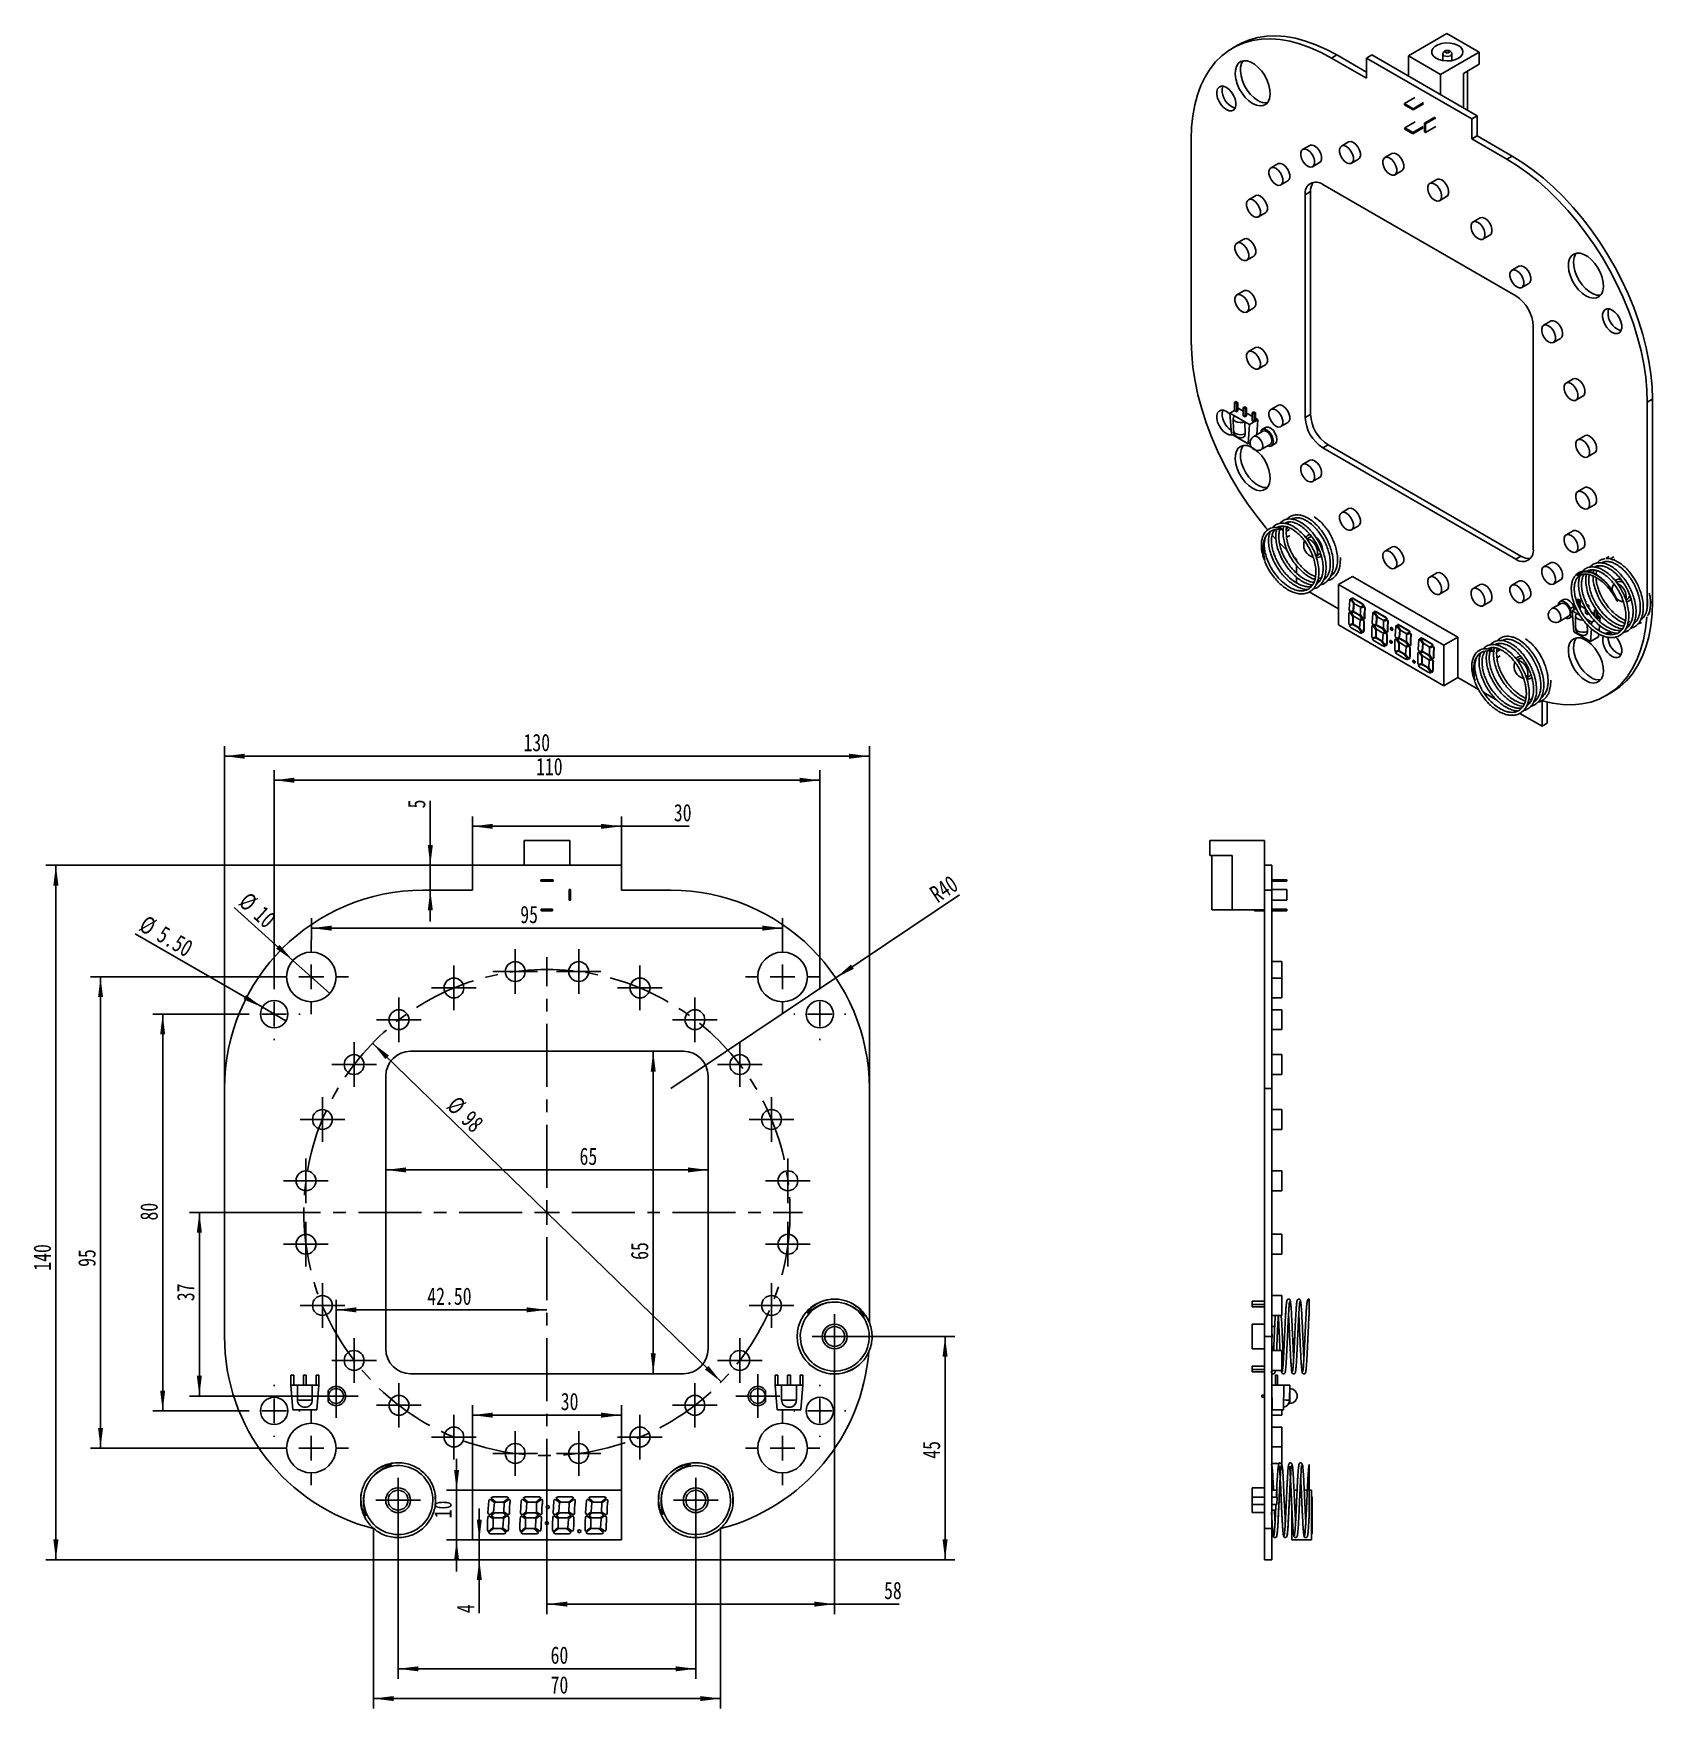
# Model space of a CAD drawing. Header units: millimetres. Extents: x 516 to 842, y 115 to 453.
import ezdxf

# ---------------------------------------------------------------- set-up
doc = ezdxf.new("R2010")
doc.units = ezdxf.units.MM
doc.linetypes.add('CENTERX2', pattern=[20.32, 12.7, -2.54, 2.54, -2.54])
doc.layers.add('中心线层', color=1, linetype='CENTERX2', lineweight=25)
doc.layers.add('标注层', color=150, linetype='Continuous', lineweight=25)
doc.styles.add('SLDTEXTSTYLE2', font='hyswlongfangsong.ttf')
doc.dimstyles.new('SLDDIMSTYLE0', dxfattribs={"dimtxt": 3.5, "dimasz": 4.08, "dimexe": 0, "dimexo": 0.0625, "dimgap": 0.875, "dimtad": 2, "dimrnd": 1e-09, "dimzin": 12, "dimdsep": 46, "dimtxsty": 'SLDTEXTSTYLE2', "dimsah": 1, "dimcen": 0, "dimadec": 0, "dimazin": 3, "dimtfac": 1, "dimtmove": 0, "dimatfit": 3, "dimfxl": 0, "dimfrac": 2, "dimtolj": 1, "dimtzin": 12, "dimarcsym": 0})
doc.dimstyles.new('SLDDIMSTYLE1', dxfattribs={"dimtxt": 3.5, "dimasz": 4.08, "dimexe": 0, "dimexo": 0.0625, "dimgap": 0.875, "dimtad": 2, "dimrnd": 1e-09, "dimzin": 12, "dimdsep": 46, "dimtxsty": 'SLDTEXTSTYLE2', "dimsah": 1, "dimcen": 0.09, "dimadec": 0, "dimazin": 3, "dimtfac": 1, "dimtofl": 0, "dimtmove": 0, "dimatfit": 3, "dimfxl": 0, "dimfrac": 2, "dimtolj": 1, "dimtzin": 12, "dimarcsym": 0})
doc.dimstyles.new('SLDDIMSTYLE2', dxfattribs={"dimtxt": 3.5, "dimasz": 4.08, "dimexe": 0, "dimexo": 0.0625, "dimgap": 0.875, "dimtad": 2, "dimrnd": 1e-09, "dimzin": 12, "dimdsep": 46, "dimtxsty": 'SLDTEXTSTYLE2', "dimsah": 1, "dimcen": 0.09, "dimadec": 0, "dimazin": 3, "dimtfac": 1, "dimtmove": 0, "dimatfit": 0, "dimfxl": 0, "dimfrac": 2, "dimtolj": 1, "dimtzin": 12, "dimarcsym": 0})
doc.dimstyles.new('SLDDIMSTYLE3', dxfattribs={"dimtxt": 3.5, "dimasz": 4.08, "dimexe": 0, "dimexo": 0.0625, "dimgap": 0.875, "dimtad": 2, "dimrnd": 1e-09, "dimzin": 12, "dimdsep": 46, "dimtxsty": 'SLDTEXTSTYLE2', "dimblk1": 'NONE', "dimsah": 1, "dimcen": 0, "dimadec": 0, "dimazin": 3, "dimtfac": 1, "dimtmove": 0, "dimatfit": 3, "dimldrblk": 'NONE', "dimfxl": 0, "dimfrac": 2, "dimtolj": 1, "dimtzin": 12, "dimarcsym": 0})
doc.dimstyles.new('SLDDIMSTYLE4', dxfattribs={"dimtxt": 3.5, "dimasz": 4.08, "dimexe": 0, "dimexo": 0.0625, "dimgap": 0.875, "dimtad": 2, "dimrnd": 1e-09, "dimzin": 4, "dimdsep": 46, "dimtxsty": 'SLDTEXTSTYLE2', "dimblk1": 'NONE', "dimsah": 1, "dimcen": 0, "dimadec": 0, "dimazin": 1, "dimtfac": 1, "dimtmove": 0, "dimatfit": 3, "dimldrblk": 'NONE', "dimfxl": 0, "dimfrac": 2, "dimtolj": 1, "dimtzin": 12, "dimarcsym": 0})
doc.dimstyles.new('SLDDIMSTYLE5', dxfattribs={"dimtxt": 3.5, "dimasz": 4.08, "dimexe": 0, "dimexo": 0.0625, "dimgap": 0.875, "dimtad": 2, "dimrnd": 1e-09, "dimzin": 12, "dimdsep": 46, "dimtxsty": 'SLDTEXTSTYLE2', "dimsah": 1, "dimcen": 0, "dimadec": 0, "dimazin": 3, "dimtfac": 1, "dimtofl": 0, "dimtmove": 0, "dimatfit": 3, "dimfxl": 0, "dimfrac": 2, "dimtolj": 1, "dimtzin": 12, "dimarcsym": 0})
doc.dimstyles.new('SLDDIMSTYLE6', dxfattribs={"dimtxt": 3.5, "dimasz": 4.08, "dimexe": 0, "dimexo": 0.0625, "dimgap": 0.875, "dimtad": 2, "dimrnd": 1e-09, "dimzin": 4, "dimdsep": 46, "dimtxsty": 'SLDTEXTSTYLE2', "dimsah": 1, "dimcen": 0.09, "dimadec": 0, "dimazin": 1, "dimtfac": 1, "dimtofl": 0, "dimtmove": 0, "dimatfit": 3, "dimfxl": 0, "dimfrac": 2, "dimtolj": 1, "dimtzin": 12, "dimarcsym": 0})

msp = doc.modelspace()

# ---------------------------------------------------------------- blocks, each defined once
blk = doc.blocks.new('_D')
at = {"layer": '标注层'}
blk.add_line((584.06, 249.14), (654.35, 180.85), dxfattribs=at)
for points in [[(584.06, 249.14), (586.63, 245.93), (587.34, 246.66)], [(654.35, 180.85), (651.78, 184.06), (651.07, 183.33)]]:
    blk.add_solid(points, dxfattribs=at)
at = {"layer": '标注层', "char_height": 3.5, "attachment_point": 1, "rotation": 315.8322, "style": 'SLDTEXTSTYLE2'}
for s, insert in [('%%c', (601.23, 238.75)), ('98', (604.17, 235.87))]:
    blk.add_mtext(s, dxfattribs=dict(at, insert=insert))
blk = doc.blocks.new('_D_1')
at = {"layer": '标注层'}
blk.add_line((586.71, 223.58), (651.71, 223.58), dxfattribs=at)
for points in [[(586.71, 223.58), (590.79, 223.07), (590.79, 224.09)], [(651.71, 223.58), (647.63, 224.09), (647.63, 223.07)]]:
    blk.add_solid(points, dxfattribs=at)
at = {"layer": '标注层', "insert": (625.78, 228.09), "char_height": 3.5, "attachment_point": 1, "style": 'SLDTEXTSTYLE2'}
blk.add_mtext('65', dxfattribs=at)
blk = doc.blocks.new('_D_2')
at = {"layer": '标注层'}
blk.add_line((640.63, 247.5), (640.63, 182.5), dxfattribs=at)
for points in [[(640.63, 247.5), (640.13, 243.42), (641.14, 243.42)], [(640.63, 182.5), (641.14, 186.58), (640.13, 186.58)]]:
    blk.add_solid(points, dxfattribs=at)
at = {"layer": '标注层', "insert": (636.12, 205.45), "char_height": 3.5, "attachment_point": 1, "rotation": 90, "style": 'SLDTEXTSTYLE2'}
blk.add_mtext('65', dxfattribs=at)
blk = doc.blocks.new('_D_3')
at = {"layer": '标注层'}
for p, q in [((554.21, 240), (554.21, 309)), ((684.21, 240), (684.21, 309)), ((554.21, 307), (684.21, 307))]:
    blk.add_line(p, q, dxfattribs=at)
for points in [[(554.21, 307), (558.29, 306.49), (558.29, 307.5)], [(684.21, 307), (680.13, 307.5), (680.13, 306.49)]]:
    blk.add_solid(points, dxfattribs=at)
at = {"layer": '标注层', "insert": (614.48, 311.51), "char_height": 3.5, "attachment_point": 1, "style": 'SLDTEXTSTYLE2'}
blk.add_mtext('130', dxfattribs=at)
blk = doc.blocks.new('_D_4')
at = {"layer": '标注层'}
for p, q in [((604.21, 285), (518.21, 285)), ((520.21, 285), (520.21, 145)), ((584.21, 145), (518.21, 145))]:
    blk.add_line(p, q, dxfattribs=at)
for points in [[(520.21, 285), (519.7, 280.92), (520.72, 280.92)], [(520.21, 145), (520.72, 149.08), (519.7, 149.08)]]:
    blk.add_solid(points, dxfattribs=at)
at = {"layer": '标注层', "insert": (515.7, 203.26), "char_height": 3.5, "attachment_point": 1, "rotation": 90, "style": 'SLDTEXTSTYLE2'}
blk.add_mtext('140', dxfattribs=at)
blk = doc.blocks.new('_D_5')
at = {"layer": '标注层'}
for p, q in [((595.69, 285), (595.69, 298.01)), ((604.21, 285), (593.69, 285)), ((595.69, 285), (595.69, 280)), ((595.69, 280), (595.69, 273.65))]:
    blk.add_line(p, q, dxfattribs=at)
for points in [[(595.69, 285), (596.2, 289.08), (595.18, 289.08)], [(595.69, 280), (595.18, 275.92), (596.2, 275.92)]]:
    blk.add_solid(points, dxfattribs=at)
at = {"layer": '标注层', "insert": (591.18, 296.47), "char_height": 3.5, "attachment_point": 1, "rotation": 90, "style": 'SLDTEXTSTYLE2'}
blk.add_mtext('5', dxfattribs=at)
blk = doc.blocks.new('_D_6')
at = {"layer": '标注层'}
for p, q in [((604.21, 285), (604.21, 294.86)), ((634.21, 285), (634.21, 294.86)), ((634.21, 292.86), (604.21, 292.86)), ((634.21, 292.86), (647.86, 292.86))]:
    blk.add_line(p, q, dxfattribs=at)
for points in [[(604.21, 292.86), (608.29, 292.35), (608.29, 293.36)], [(634.21, 292.86), (630.13, 293.36), (630.13, 292.35)]]:
    blk.add_solid(points, dxfattribs=at)
at = {"layer": '标注层', "insert": (644.79, 297.37), "char_height": 3.5, "attachment_point": 1, "style": 'SLDTEXTSTYLE2'}
blk.add_mtext('30', dxfattribs=at)
blk = doc.blocks.new('_D_7')
at = {"layer": '标注层'}
for q in [(556.15, 276.5), (575.42, 259.15)]:
    blk.add_line((567.99, 265.84), q, dxfattribs=at)
blk.add_solid([(567.99, 265.84), (565.3, 268.95), (564.62, 268.19)], dxfattribs=at)
at = {"layer": '标注层', "char_height": 3.5, "attachment_point": 1, "rotation": 318.0137, "style": 'SLDTEXTSTYLE2'}
for s, insert in [('%%c', (559.15, 279.84)), ('10', (562.2, 277.08))]:
    blk.add_mtext(s, dxfattribs=dict(at, insert=insert))
blk = doc.blocks.new('_NONE')
blk = doc.blocks.new('_D_8')
at = {"layer": '标注层'}
for q in [(536.2, 271.16), (566.59, 253.62)]:
    blk.add_line((561.83, 256.37), q, dxfattribs=at)
blk.add_solid([(561.83, 256.37), (558.55, 258.85), (558.04, 257.97)], dxfattribs=at)
at = {"layer": '标注层', "char_height": 3.5, "attachment_point": 1, "rotation": 330, "style": 'SLDTEXTSTYLE2'}
for s, insert in [('%%c', (538.46, 275.07)), ('5.50', (542.02, 273))]:
    blk.add_mtext(s, dxfattribs=dict(at, insert=insert))
blk = doc.blocks.new('_D_9')
at = {"layer": '标注层'}
for p, q in [((571.71, 270), (571.71, 274.33)), ((666.71, 270), (666.71, 274.33)), ((571.71, 272.33), (666.71, 272.33))]:
    blk.add_line(p, q, dxfattribs=at)
for points in [[(571.71, 272.33), (575.79, 271.82), (575.79, 272.84)], [(666.71, 272.33), (662.63, 272.84), (662.63, 271.82)]]:
    blk.add_solid(points, dxfattribs=at)
at = {"layer": '标注层', "insert": (613.83, 276.84), "char_height": 3.5, "attachment_point": 1, "style": 'SLDTEXTSTYLE2'}
blk.add_mtext('95', dxfattribs=at)
blk = doc.blocks.new('_D_10')
at = {"layer": '标注层'}
for q in [(702.35, 279.03), (644.21, 240)]:
    blk.add_line((677.42, 262.29), q, dxfattribs=at)
blk.add_solid([(677.42, 262.29), (681.09, 264.14), (680.52, 264.99)], dxfattribs=at)
at = {"layer": '标注层', "insert": (696.02, 280.21), "char_height": 3.5, "attachment_point": 1, "rotation": 33.8744, "style": 'SLDTEXTSTYLE2'}
blk.add_mtext('R40', dxfattribs=at)
blk = doc.blocks.new('_D_11')
at = {"layer": '标注层'}
for p, q in [((564.21, 262.5), (527.21, 262.5)), ((529.21, 262.5), (529.21, 167.5)), ((564.21, 167.5), (527.21, 167.5))]:
    blk.add_line(p, q, dxfattribs=at)
for points in [[(529.21, 262.5), (528.71, 258.42), (529.72, 258.42)], [(529.21, 167.5), (529.72, 171.58), (528.71, 171.58)]]:
    blk.add_solid(points, dxfattribs=at)
at = {"layer": '标注层', "insert": (524.7, 204.03), "char_height": 3.5, "attachment_point": 1, "rotation": 90, "style": 'SLDTEXTSTYLE2'}
blk.add_mtext('95', dxfattribs=at)
blk = doc.blocks.new('_D_12')
at = {"layer": '标注层'}
for p, q in [((564.21, 260.25), (564.21, 304.15)), ((674.21, 260.25), (674.21, 304.15)), ((564.21, 302.15), (674.21, 302.15))]:
    blk.add_line(p, q, dxfattribs=at)
for points in [[(564.21, 302.15), (568.29, 301.64), (568.29, 302.66)], [(674.21, 302.15), (670.13, 302.66), (670.13, 301.64)]]:
    blk.add_solid(points, dxfattribs=at)
at = {"layer": '标注层', "insert": (617.01, 306.66), "char_height": 3.5, "attachment_point": 1, "style": 'SLDTEXTSTYLE2'}
blk.add_mtext('110', dxfattribs=at)
blk = doc.blocks.new('_D_13')
at = {"layer": '标注层'}
for p, q in [((558.96, 255), (539.74, 255)), ((541.74, 255), (541.74, 175)), ((558.96, 175), (539.74, 175))]:
    blk.add_line(p, q, dxfattribs=at)
for points in [[(541.74, 255), (541.23, 250.92), (542.24, 250.92)], [(541.74, 175), (542.24, 179.08), (541.23, 179.08)]]:
    blk.add_solid(points, dxfattribs=at)
at = {"layer": '标注层', "insert": (537.23, 213.39), "char_height": 3.5, "attachment_point": 1, "rotation": 90, "style": 'SLDTEXTSTYLE2'}
blk.add_mtext('80', dxfattribs=at)
blk = doc.blocks.new('_D_14')
at = {"layer": '标注层'}
for p, q in [((589.21, 152.5), (589.21, 121)), ((649.21, 152.5), (649.21, 121)), ((589.21, 123), (649.21, 123))]:
    blk.add_line(p, q, dxfattribs=at)
for points in [[(589.21, 123), (593.29, 122.49), (593.29, 123.5)], [(649.21, 123), (645.13, 123.5), (645.13, 122.49)]]:
    blk.add_solid(points, dxfattribs=at)
at = {"layer": '标注层', "insert": (619.94, 127.51), "char_height": 3.5, "attachment_point": 1, "style": 'SLDTEXTSTYLE2'}
blk.add_mtext('60', dxfattribs=at)
blk = doc.blocks.new('_D_15')
at = {"layer": '标注层'}
for p, q in [((584.21, 145), (584.21, 115)), ((654.21, 145), (654.21, 115)), ((654.21, 117), (584.21, 117))]:
    blk.add_line(p, q, dxfattribs=at)
for points in [[(584.21, 117), (588.29, 116.49), (588.29, 117.5)], [(654.21, 117), (650.13, 117.5), (650.13, 116.49)]]:
    blk.add_solid(points, dxfattribs=at)
at = {"layer": '标注层', "insert": (619.94, 121.51), "char_height": 3.5, "attachment_point": 1, "style": 'SLDTEXTSTYLE2'}
blk.add_mtext('70', dxfattribs=at)
blk = doc.blocks.new('_D_16')
at = {"layer": '标注层'}
for p, q in [((681.71, 190), (701.47, 190)), ((699.47, 190), (699.47, 145)), ((654.21, 145), (701.47, 145))]:
    blk.add_line(p, q, dxfattribs=at)
for points in [[(699.47, 190), (698.96, 185.92), (699.98, 185.92)], [(699.47, 145), (699.98, 149.08), (698.96, 149.08)]]:
    blk.add_solid(points, dxfattribs=at)
at = {"layer": '标注层', "insert": (694.96, 165.35), "char_height": 3.5, "attachment_point": 1, "rotation": 90, "style": 'SLDTEXTSTYLE2'}
blk.add_mtext('45', dxfattribs=at)
blk = doc.blocks.new('_D_17')
at = {"layer": '标注层'}
for p, q in [((677.21, 185.5), (677.21, 134.04)), ((619.21, 163.5), (619.21, 134.04)), ((677.21, 136.04), (619.21, 136.04)), ((677.21, 136.04), (690.24, 136.04))]:
    blk.add_line(p, q, dxfattribs=at)
for points in [[(619.21, 136.04), (623.29, 135.53), (623.29, 136.55)], [(677.21, 136.04), (673.13, 136.55), (673.13, 135.53)]]:
    blk.add_solid(points, dxfattribs=at)
at = {"layer": '标注层', "insert": (687.17, 140.55), "char_height": 3.5, "attachment_point": 1, "style": 'SLDTEXTSTYLE2'}
blk.add_mtext('58', dxfattribs=at)
blk = doc.blocks.new('_D_18')
at = {"layer": '标注层'}
for p, q in [((604.21, 159), (604.21, 176.14)), ((634.21, 159), (634.21, 176.14)), ((634.21, 174.14), (604.21, 174.14))]:
    blk.add_line(p, q, dxfattribs=at)
for points in [[(604.21, 174.14), (608.29, 173.63), (608.29, 174.65)], [(634.21, 174.14), (630.13, 174.65), (630.13, 173.63)]]:
    blk.add_solid(points, dxfattribs=at)
at = {"layer": '标注层', "insert": (621.99, 178.65), "char_height": 3.5, "attachment_point": 1, "style": 'SLDTEXTSTYLE2'}
blk.add_mtext('30', dxfattribs=at)
blk = doc.blocks.new('_D_19')
at = {"layer": '标注层'}
for p, q in [((600.99, 159), (600.99, 165.35)), ((604.21, 159), (598.99, 159)), ((600.99, 159), (600.99, 149)), ((604.21, 149), (598.99, 149)), ((600.99, 149), (600.99, 142.65))]:
    blk.add_line(p, q, dxfattribs=at)
for points in [[(600.99, 159), (601.5, 163.08), (600.49, 163.08)], [(600.99, 149), (600.49, 144.92), (601.5, 144.92)]]:
    blk.add_solid(points, dxfattribs=at)
at = {"layer": '标注层', "insert": (596.48, 153.34), "char_height": 3.5, "attachment_point": 1, "rotation": 90, "style": 'SLDTEXTSTYLE2'}
blk.add_mtext('10', dxfattribs=at)
blk = doc.blocks.new('_D_20')
at = {"layer": '标注层'}
for p, q in [((605.57, 149), (605.57, 155.35)), ((605.57, 149), (605.57, 145)), ((605.57, 145), (605.57, 134.23))]:
    blk.add_line(p, q, dxfattribs=at)
for points in [[(605.57, 149), (606.08, 153.08), (605.06, 153.08)], [(605.57, 145), (605.06, 140.92), (606.08, 140.92)]]:
    blk.add_solid(points, dxfattribs=at)
at = {"layer": '标注层', "insert": (601.06, 134.23), "char_height": 3.5, "attachment_point": 1, "rotation": 90, "style": 'SLDTEXTSTYLE2'}
blk.add_mtext('4', dxfattribs=at)
blk = doc.blocks.new('_D_21')
at = {"layer": '标注层'}
for p, q in [((576.71, 182.42), (576.71, 197.37)), ((576.71, 195.37), (619.21, 195.37))]:
    blk.add_line(p, q, dxfattribs=at)
for points in [[(576.71, 195.37), (580.79, 194.86), (580.79, 195.88)], [(619.21, 195.37), (615.13, 195.88), (615.13, 194.86)]]:
    blk.add_solid(points, dxfattribs=at)
at = {"layer": '标注层', "insert": (595.08, 199.88), "char_height": 3.5, "attachment_point": 1, "style": 'SLDTEXTSTYLE2'}
blk.add_mtext('42.50', dxfattribs=at)
blk = doc.blocks.new('_D_22')
at = {"layer": '标注层'}
for p, q in [((567.71, 215), (547.13, 215)), ((549.13, 178), (549.13, 215)), ((572.28, 178), (547.13, 178))]:
    blk.add_line(p, q, dxfattribs=at)
for points in [[(549.13, 215), (548.62, 210.92), (549.64, 210.92)], [(549.13, 178), (549.64, 182.08), (548.62, 182.08)]]:
    blk.add_solid(points, dxfattribs=at)
at = {"layer": '标注层', "insert": (544.62, 197.12), "char_height": 3.5, "attachment_point": 1, "rotation": 90, "style": 'SLDTEXTSTYLE2'}
blk.add_mtext('37', dxfattribs=at)
blk = doc.blocks.new('SW_CENTERMARKSYMBOL_0')
at = {"layer": '中心线层', "color": 0}
for p, q in [((0, 2.5), (0, 4.5)), ((-2.5, 0), (-4.5, 0)), ((0, 0), (-2.5, 0)), ((0, 0), (0, 2.5)), ((0, 0), (0, -2.5)), ((0, 0), (2.5, 0)), ((2.5, 0), (4.5, 0)), ((0, -2.5), (0, -4.5))]:
    blk.add_line(p, q, dxfattribs=at)
blk = doc.blocks.new('SW_CENTERMARKSYMBOL_1')
at = {"layer": '中心线层', "color": 0}
for p, q in [((0, 5), (0, 7.5)), ((-5, 0), (-7.5, 0)), ((0, 0), (-2.5, 0)), ((0, 0), (0, 2.5)), ((0, 0), (0, -2.5)), ((0, 0), (2.5, 0)), ((5, 0), (7.5, 0)), ((0, -5), (0, -7.5))]:
    blk.add_line(p, q, dxfattribs=at)
blk = doc.blocks.new('SW_CENTERMARKSYMBOL_2')
at = {"layer": '中心线层', "color": 0}
for p, q in [((0, 5), (0, 7.5)), ((-5, 0), (-7.5, 0)), ((0, 0), (-2.5, 0)), ((0, 0), (0, 2.5)), ((0, 0), (0, -2.5)), ((0, 0), (2.5, 0)), ((5, 0), (7.5, 0)), ((0, -5), (0, -7.5))]:
    blk.add_line(p, q, dxfattribs=at)
blk = doc.blocks.new('SW_CENTERMARKSYMBOL_3')
at = {"layer": '中心线层', "color": 0}
for p, q in [((0, 5), (0, 7.5)), ((-5, 0), (-7.5, 0)), ((0, 0), (-2.5, 0)), ((0, 0), (0, 2.5)), ((0, 0), (0, -2.5)), ((0, 0), (2.5, 0)), ((5, 0), (7.5, 0)), ((0, -5), (0, -7.5))]:
    blk.add_line(p, q, dxfattribs=at)
blk = doc.blocks.new('SW_CENTERMARKSYMBOL_4')
at = {"layer": '中心线层', "color": 0}
for p, q in [((0, 5), (0, 7.5)), ((-5, 0), (-7.5, 0)), ((0, 0), (-2.5, 0)), ((0, 0), (0, 2.5)), ((0, 0), (0, -2.5)), ((0, 0), (2.5, 0)), ((5, 0), (7.5, 0)), ((0, -5), (0, -7.5))]:
    blk.add_line(p, q, dxfattribs=at)
blk = doc.blocks.new('SW_CENTERMARKSYMBOL_5')
at = {"layer": '中心线层', "color": 0}
for p, q in [((0, 2.5), (0, 4.5)), ((-2.5, 0), (-4.5, 0)), ((0, 0), (-2.5, 0)), ((0, 0), (0, 2.5)), ((0, 0), (0, -2.5)), ((0, 0), (2.5, 0)), ((2.5, 0), (4.5, 0)), ((0, -2.5), (0, -4.5))]:
    blk.add_line(p, q, dxfattribs=at)
blk = doc.blocks.new('SW_CENTERMARKSYMBOL_6')
at = {"layer": '中心线层', "color": 0}
for p, q in [((0, 2.5), (0, 4.5)), ((-2.5, 0), (-4.5, 0)), ((0, 0), (-2.5, 0)), ((0, 0), (0, 2.5)), ((0, 0), (0, -2.5)), ((0, 0), (2.5, 0)), ((2.5, 0), (4.5, 0)), ((0, -2.5), (0, -4.5))]:
    blk.add_line(p, q, dxfattribs=at)
blk = doc.blocks.new('SW_CENTERMARKSYMBOL_7')
at = {"layer": '中心线层', "color": 0}
for p, q in [((0, 2.5), (0, 4.5)), ((-2.5, 0), (-4.5, 0)), ((0, 0), (-2.5, 0)), ((0, 0), (0, 2.5)), ((0, 0), (0, -2.5)), ((0, 0), (2.5, 0)), ((2.5, 0), (4.5, 0)), ((0, -2.5), (0, -4.5))]:
    blk.add_line(p, q, dxfattribs=at)
blk = doc.blocks.new('SW_CENTERMARKSYMBOL_8')
at = {"layer": '中心线层', "color": 0}
for p, q in [((0, 2.5), (0, 4.5)), ((-2.5, 0), (-4.5, 0)), ((0, 0), (-2.5, 0)), ((0, 0), (0, 2.5)), ((0, 0), (0, -2.5)), ((0, 0), (2.5, 0)), ((2.5, 0), (4.5, 0)), ((0, -2.5), (0, -4.5))]:
    blk.add_line(p, q, dxfattribs=at)
blk = doc.blocks.new('SW_CENTERMARKSYMBOL_9')
at = {"layer": '中心线层', "color": 0}
for p, q in [((0, 2.5), (0, 4.5)), ((-2.5, 0), (-4.5, 0)), ((0, 0), (-2.5, 0)), ((0, 0), (0, 2.5)), ((0, 0), (0, -2.5)), ((0, 0), (2.5, 0)), ((2.5, 0), (4.5, 0)), ((0, -2.5), (0, -4.5))]:
    blk.add_line(p, q, dxfattribs=at)
blk = doc.blocks.new('SW_CENTERMARKSYMBOL_10')
at = {"layer": '中心线层', "color": 0}
for p, q in [((0, 2.5), (0, 4.5)), ((-2.5, 0), (-4.5, 0)), ((0, 0), (-2.5, 0)), ((0, 0), (0, 2.5)), ((0, 0), (0, -2.5)), ((0, 0), (2.5, 0)), ((2.5, 0), (4.5, 0)), ((0, -2.5), (0, -4.5))]:
    blk.add_line(p, q, dxfattribs=at)
blk = doc.blocks.new('SW_CENTERMARKSYMBOL_11')
at = {"layer": '中心线层', "color": 0}
for p, q in [((0, 2.5), (0, 4.5)), ((-2.5, 0), (-4.5, 0)), ((0, 0), (-2.5, 0)), ((0, 0), (0, 2.5)), ((0, 0), (0, -2.5)), ((0, 0), (2.5, 0)), ((2.5, 0), (4.5, 0)), ((0, -2.5), (0, -4.5))]:
    blk.add_line(p, q, dxfattribs=at)
blk = doc.blocks.new('SW_CENTERMARKSYMBOL_12')
at = {"layer": '中心线层', "color": 0}
for p, q in [((0, 2.5), (0, 4.5)), ((-2.5, 0), (-4.5, 0)), ((0, 0), (-2.5, 0)), ((0, 0), (0, 2.5)), ((0, 0), (0, -2.5)), ((0, 0), (2.5, 0)), ((2.5, 0), (4.5, 0)), ((0, -2.5), (0, -4.5))]:
    blk.add_line(p, q, dxfattribs=at)
blk = doc.blocks.new('SW_CENTERMARKSYMBOL_13')
at = {"layer": '中心线层', "color": 0}
for p, q in [((0, 2.5), (0, 4.5)), ((-2.5, 0), (-4.5, 0)), ((0, 0), (-2.5, 0)), ((0, 0), (0, 2.5)), ((0, 0), (0, -2.5)), ((0, 0), (2.5, 0)), ((2.5, 0), (4.5, 0)), ((0, -2.5), (0, -4.5))]:
    blk.add_line(p, q, dxfattribs=at)
blk = doc.blocks.new('SW_CENTERMARKSYMBOL_14')
at = {"layer": '中心线层', "color": 0}
for p, q in [((0, 2.5), (0, 4.5)), ((-2.5, 0), (-4.5, 0)), ((0, 0), (-2.5, 0)), ((0, 0), (0, 2.5)), ((0, 0), (0, -2.5)), ((0, 0), (2.5, 0)), ((2.5, 0), (4.5, 0)), ((0, -2.5), (0, -4.5))]:
    blk.add_line(p, q, dxfattribs=at)
blk = doc.blocks.new('SW_CENTERMARKSYMBOL_15')
at = {"layer": '中心线层', "color": 0}
for p, q in [((0, 2.5), (0, 4.5)), ((-2.5, 0), (-4.5, 0)), ((0, 0), (-2.5, 0)), ((0, 0), (0, 2.5)), ((0, 0), (0, -2.5)), ((0, 0), (2.5, 0)), ((2.5, 0), (4.5, 0)), ((0, -2.5), (0, -4.5))]:
    blk.add_line(p, q, dxfattribs=at)
blk = doc.blocks.new('SW_CENTERMARKSYMBOL_16')
at = {"layer": '中心线层', "color": 0}
for p, q in [((0, 2.5), (0, 4.5)), ((-2.5, 0), (-4.5, 0)), ((0, 0), (-2.5, 0)), ((0, 0), (0, 2.5)), ((0, 0), (0, -2.5)), ((0, 0), (2.5, 0)), ((2.5, 0), (4.5, 0)), ((0, -2.5), (0, -4.5))]:
    blk.add_line(p, q, dxfattribs=at)
blk = doc.blocks.new('SW_CENTERMARKSYMBOL_17')
at = {"layer": '中心线层', "color": 0}
for p, q in [((0, 2.5), (0, 4.5)), ((-2.5, 0), (-4.5, 0)), ((0, 0), (-2.5, 0)), ((0, 0), (0, 2.5)), ((0, 0), (0, -2.5)), ((0, 0), (2.5, 0)), ((2.5, 0), (4.5, 0)), ((0, -2.5), (0, -4.5))]:
    blk.add_line(p, q, dxfattribs=at)
blk = doc.blocks.new('SW_CENTERMARKSYMBOL_18')
at = {"layer": '中心线层', "color": 0}
for p, q in [((0, 2.5), (0, 4.5)), ((-2.5, 0), (-4.5, 0)), ((0, 0), (-2.5, 0)), ((0, 0), (0, 2.5)), ((0, 0), (0, -2.5)), ((0, 0), (2.5, 0)), ((2.5, 0), (4.5, 0)), ((0, -2.5), (0, -4.5))]:
    blk.add_line(p, q, dxfattribs=at)
blk = doc.blocks.new('SW_CENTERMARKSYMBOL_19')
at = {"layer": '中心线层', "color": 0}
for p, q in [((0, 2.5), (0, 4.5)), ((-2.5, 0), (-4.5, 0)), ((0, 0), (-2.5, 0)), ((0, 0), (0, 2.5)), ((0, 0), (0, -2.5)), ((0, 0), (2.5, 0)), ((2.5, 0), (4.5, 0)), ((0, -2.5), (0, -4.5))]:
    blk.add_line(p, q, dxfattribs=at)
blk = doc.blocks.new('SW_CENTERMARKSYMBOL_20')
at = {"layer": '中心线层', "color": 0}
for p, q in [((0, 2.5), (0, 4.5)), ((-2.5, 0), (-4.5, 0)), ((0, 0), (-2.5, 0)), ((0, 0), (0, 2.5)), ((0, 0), (0, -2.5)), ((0, 0), (2.5, 0)), ((2.5, 0), (4.5, 0)), ((0, -2.5), (0, -4.5))]:
    blk.add_line(p, q, dxfattribs=at)
blk = doc.blocks.new('SW_CENTERMARKSYMBOL_21')
at = {"layer": '中心线层', "color": 0}
for p, q in [((0, 2.5), (0, 4.5)), ((-2.5, 0), (-4.5, 0)), ((0, 0), (-2.5, 0)), ((0, 0), (0, 2.5)), ((0, 0), (0, -2.5)), ((0, 0), (2.5, 0)), ((2.5, 0), (4.5, 0)), ((0, -2.5), (0, -4.5))]:
    blk.add_line(p, q, dxfattribs=at)
blk = doc.blocks.new('SW_CENTERMARKSYMBOL_22')
at = {"layer": '中心线层', "color": 0}
for p, q in [((0, 2.5), (0, 4.5)), ((-2.5, 0), (-4.5, 0)), ((0, 0), (-2.5, 0)), ((0, 0), (0, 2.5)), ((0, 0), (0, -2.5)), ((0, 0), (2.5, 0)), ((2.5, 0), (4.5, 0)), ((0, -2.5), (0, -4.5))]:
    blk.add_line(p, q, dxfattribs=at)
blk = doc.blocks.new('SW_CENTERMARKSYMBOL_23')
at = {"layer": '中心线层', "color": 0}
for p, q in [((0, 2.5), (0, 4.5)), ((-2.5, 0), (-4.5, 0)), ((0, 0), (-2.5, 0)), ((0, 0), (0, 2.5)), ((0, 0), (0, -2.5)), ((0, 0), (2.5, 0)), ((2.5, 0), (4.5, 0)), ((0, -2.5), (0, -4.5))]:
    blk.add_line(p, q, dxfattribs=at)
blk = doc.blocks.new('SW_CENTERMARKSYMBOL_24')
at = {"layer": '中心线层', "color": 0}
for p, q in [((0, 2.5), (0, 4.5)), ((-2.5, 0), (-4.5, 0)), ((0, 0), (-2.5, 0)), ((0, 0), (0, 2.5)), ((0, 0), (0, -2.5)), ((0, 0), (2.5, 0)), ((2.5, 0), (4.5, 0)), ((0, -2.5), (0, -4.5))]:
    blk.add_line(p, q, dxfattribs=at)
blk = doc.blocks.new('SW_CENTERMARKSYMBOL_25')
at = {"layer": '中心线层', "color": 0}
for p, q in [((0, 2.5), (0, 4.5)), ((-2.5, 0), (-4.5, 0)), ((0, 0), (-2.5, 0)), ((0, 0), (0, 2.5)), ((0, 0), (0, -2.5)), ((0, 0), (2.5, 0)), ((2.5, 0), (4.5, 0)), ((0, -2.5), (0, -4.5))]:
    blk.add_line(p, q, dxfattribs=at)
blk = doc.blocks.new('SW_CENTERMARKSYMBOL_26')
at = {"layer": '中心线层', "color": 0}
for p, q in [((0, 2.5), (0, 4.5)), ((-2.5, 0), (-4.5, 0)), ((0, 0), (-2.5, 0)), ((0, 0), (0, 2.5)), ((0, 0), (0, -2.5)), ((0, 0), (2.5, 0)), ((2.5, 0), (4.5, 0)), ((0, -2.5), (0, -4.5))]:
    blk.add_line(p, q, dxfattribs=at)
blk = doc.blocks.new('SW_CENTERMARKSYMBOL_27')
at = {"layer": '中心线层', "color": 0}
for p, q in [((0, 2.5), (0, 4.5)), ((-2.5, 0), (-4.5, 0)), ((0, 0), (-2.5, 0)), ((0, 0), (0, 2.5)), ((0, 0), (0, -2.5)), ((0, 0), (2.5, 0)), ((2.5, 0), (4.5, 0)), ((0, -2.5), (0, -4.5))]:
    blk.add_line(p, q, dxfattribs=at)
blk = doc.blocks.new('SW_CENTERMARKSYMBOL_28')
at = {"layer": '中心线层', "color": 0}
for p, q in [((0, 2.5), (0, 4.5)), ((-2.5, 0), (-4.5, 0)), ((0, 0), (-2.5, 0)), ((0, 0), (0, 2.5)), ((0, 0), (0, -2.5)), ((0, 0), (2.5, 0)), ((2.5, 0), (4.5, 0)), ((0, -2.5), (0, -4.5))]:
    blk.add_line(p, q, dxfattribs=at)
blk = doc.blocks.new('SW_CENTERMARKSYMBOL_29')
at = {"layer": '中心线层', "color": 0}
for p, q in [((0, 5), (0, 5.25)), ((-5, 0), (-5.25, 0)), ((0, 0), (-2.5, 0)), ((0, 0), (0, 2.5)), ((0, 0), (0, -2.5)), ((0, 0), (2.5, 0)), ((5, 0), (5.25, 0)), ((0, -5), (0, -5.25))]:
    blk.add_line(p, q, dxfattribs=at)
blk = doc.blocks.new('SW_CENTERMARKSYMBOL_30')
at = {"layer": '中心线层', "color": 0}
for p, q in [((0, 5), (0, 5.25)), ((-5, 0), (-5.25, 0)), ((0, 0), (-2.5, 0)), ((0, 0), (0, 2.5)), ((0, 0), (0, -2.5)), ((0, 0), (2.5, 0)), ((5, 0), (5.25, 0)), ((0, -5), (0, -5.25))]:
    blk.add_line(p, q, dxfattribs=at)
blk = doc.blocks.new('SW_CENTERMARKSYMBOL_31')
at = {"layer": '中心线层', "color": 0}
for p, q in [((0, 5), (0, 5.25)), ((-5, 0), (-5.25, 0)), ((0, 0), (-2.5, 0)), ((0, 0), (0, 2.5)), ((0, 0), (0, -2.5)), ((0, 0), (2.5, 0)), ((5, 0), (5.25, 0)), ((0, -5), (0, -5.25))]:
    blk.add_line(p, q, dxfattribs=at)
blk = doc.blocks.new('SW_CENTERMARKSYMBOL_32')
at = {"layer": '中心线层', "color": 0}
for p, q in [((0, 5), (0, 5.25)), ((-5, 0), (-5.25, 0)), ((0, 0), (-2.5, 0)), ((0, 0), (0, 2.5)), ((0, 0), (0, -2.5)), ((0, 0), (2.5, 0)), ((5, 0), (5.25, 0)), ((0, -5), (0, -5.25))]:
    blk.add_line(p, q, dxfattribs=at)
blk = doc.blocks.new('SW_CENTERMARKSYMBOL_33')
at = {"layer": '中心线层', "color": 0}
for p, q in [((0, 2.5), (0, 4.5)), ((-2.5, 0), (-4.5, 0)), ((0, 0), (-2.5, 0)), ((0, 0), (0, 2.5)), ((0, 0), (0, -2.5)), ((0, 0), (2.5, 0)), ((2.5, 0), (4.5, 0)), ((0, -2.5), (0, -4.5))]:
    blk.add_line(p, q, dxfattribs=at)
blk = doc.blocks.new('SW_CENTERMARKSYMBOL_34')
at = {"layer": '中心线层', "color": 0}
for p, q in [((0, 2.5), (0, 4.5)), ((-2.5, 0), (-4.5, 0)), ((0, 0), (-2.5, 0)), ((0, 0), (0, 2.5)), ((0, 0), (0, -2.5)), ((0, 0), (2.5, 0)), ((2.5, 0), (4.5, 0)), ((0, -2.5), (0, -4.5))]:
    blk.add_line(p, q, dxfattribs=at)
blk = doc.blocks.new('SW_CENTERMARKSYMBOL_35')
at = {"layer": '中心线层', "color": 0}
for p, q in [((0, 2.5), (0, 4.5)), ((-2.5, 0), (-4.5, 0)), ((0, 0), (-2.5, 0)), ((0, 0), (0, 2.5)), ((0, 0), (0, -2.5)), ((0, 0), (2.5, 0)), ((2.5, 0), (4.5, 0)), ((0, -2.5), (0, -4.5))]:
    blk.add_line(p, q, dxfattribs=at)
blk = doc.blocks.new('SW_CENTERMARKSYMBOL_36')
at = {"layer": '中心线层', "color": 0}
for p, q in [((0, 5), (0, 51.5)), ((-5, 0), (-51.5, 0)), ((0, 0), (-2.5, 0)), ((0, 0), (0, 2.5)), ((0, 0), (0, -2.5)), ((0, 0), (2.5, 0)), ((5, 0), (51.5, 0)), ((0, -5), (0, -51.5))]:
    blk.add_line(p, q, dxfattribs=at)
blk = doc.blocks.new('SW_CENTERMARKSYMBOL_37')
at = {"layer": '中心线层', "color": 0}
for p, q in [((0, 2.5), (0, 4.425)), ((-2.5, 0), (-4.425, 0)), ((0, 0), (-2.5, 0)), ((0, 0), (0, 2.5)), ((0, 0), (0, -2.5)), ((0, 0), (2.5, 0)), ((2.5, 0), (4.425, 0)), ((0, -2.5), (0, -4.425))]:
    blk.add_line(p, q, dxfattribs=at)
blk = doc.blocks.new('SW_CENTERMARKSYMBOL_38')
at = {"layer": '中心线层', "color": 0}
for p, q in [((0, 2.5), (0, 4.425)), ((-2.5, 0), (-4.425, 0)), ((0, 0), (-2.5, 0)), ((0, 0), (0, 2.5)), ((0, 0), (0, -2.5)), ((0, 0), (2.5, 0)), ((2.5, 0), (4.425, 0)), ((0, -2.5), (0, -4.425))]:
    blk.add_line(p, q, dxfattribs=at)

# ---------------------------------------------------------------- dimensions: what is measured, and where the dimension line sits
at = {"layer": '标注层'}
for base, p1, p2, dimstyle, picture, middle in [((684.207, 306.996), (554.207, 239.996), (684.207, 239.996), 'SLDDIMSTYLE1', '_D_3', (616.783, 306.996)), ((674.207, 302.151), (564.207, 260.246), (674.207, 260.246), 'SLDDIMSTYLE1', '_D_12', (619.317, 302.151)), ((604.207, 292.857), (634.207, 284.996), (604.207, 284.996), 'SLDDIMSTYLE1', '_D_6', (646.326, 292.857)), ((666.707, 272.329), (571.707, 269.996), (666.707, 269.996), 'SLDDIMSTYLE1', '_D_9', (615.361, 272.329)), ((651.707, 223.581), (586.707, 242.496), (651.707, 242.496), 'SLDDIMSTYLE1', '_D_1', (627.314, 223.581)), ((619.207, 195.372), (576.707, 182.421), (619.207, 163.496), 'SLDDIMSTYLE6', '_D_21', (598.918, 195.372)), ((619.207, 136.041), (677.207, 185.496), (619.207, 163.496), 'SLDDIMSTYLE1', '_D_17', (688.708, 136.041)), ((604.207, 174.14), (634.207, 158.996), (604.207, 158.996), 'SLDDIMSTYLE1', '_D_18', (623.527, 174.14)), ((649.207, 122.996), (589.207, 152.496), (649.207, 152.496), 'SLDDIMSTYLE1', '_D_14', (621.477, 122.996)), ((584.207, 116.996), (654.207, 144.996), (584.207, 144.996), 'SLDDIMSTYLE1', '_D_15', (621.477, 116.996))]:
    dim = msp.add_linear_dim(base=base, p1=p1, p2=p2, dimstyle=dimstyle, dxfattribs=at)
    dim.commit()
    dim.dimension.update_dxf_attribs({"geometry": picture, "text_midpoint": middle, "dimtype": 160})
for base, p1, p2, dimstyle, picture, middle in [((595.688, 279.996), (604.207, 284.996), (594.207, 279.996), 'SLDDIMSTYLE2', '_D_5', (595.688, 297.239)), ((520.207, 144.996), (604.207, 284.996), (584.207, 144.996), 'SLDDIMSTYLE1', '_D_4', (520.207, 205.568)), ((529.213, 167.496), (564.207, 262.496), (564.207, 167.496), 'SLDDIMSTYLE1', '_D_11', (529.213, 205.568)), ((541.737, 174.996), (558.957, 254.996), (558.957, 174.996), 'SLDDIMSTYLE1', '_D_13', (541.737, 214.92)), ((640.634, 182.496), (646.707, 247.496), (646.707, 182.496), 'SLDDIMSTYLE1', '_D_2', (640.634, 206.985)), ((549.128, 214.996), (572.282, 177.996), (567.707, 214.996), 'SLDDIMSTYLE1', '_D_22', (549.128, 198.649)), ((699.467, 144.996), (681.707, 189.996), (654.207, 144.996), 'SLDDIMSTYLE1', '_D_16', (699.467, 166.886)), ((600.995, 148.996), (604.207, 158.996), (604.207, 148.996), 'SLDDIMSTYLE2', '_D_19', (600.995, 154.871)), ((605.57, 144.996), (604.207, 148.996), (584.207, 144.996), 'SLDDIMSTYLE2', '_D_20', (605.57, 134.996))]:
    dim = msp.add_linear_dim(base=base, p1=p1, p2=p2, angle=90, dimstyle=dimstyle, dxfattribs=at)
    dim.commit()
    dim.dimension.update_dxf_attribs({"geometry": picture, "text_midpoint": middle, "dimtype": 160})
dim = msp.add_radius_dim(center=(644.207, 239.996), mpoint=(677.418, 262.291), dimstyle='SLDDIMSTYLE5', dxfattribs=at)
dim.commit()
dim.dimension.update_dxf_attribs({"geometry": '_D_10', "text_midpoint": (700.471, 277.767), "dimtype": 164})
for p1, p2, dimstyle, picture, middle in [((575.424, 259.151), (567.991, 265.841), 'SLDDIMSTYLE3', '_D_7', (558.666, 274.232)), ((566.589, 253.621), (561.826, 256.371), 'SLDDIMSTYLE4', '_D_8', (540.532, 268.665)), ((584.059, 249.137), (654.355, 180.855), 'SLDDIMSTYLE0', '_D', (600.564, 233.105))]:
    dim = msp.add_diameter_dim_2p(p1=p1, p2=p2, dimstyle=dimstyle, dxfattribs=at)
    dim.commit()
    dim.dimension.update_dxf_attribs({"geometry": picture, "text_midpoint": middle, "dimtype": 163})

# ---------------------------------------------------------------- linework, layer by layer
at = {"color": 7, "linetype": 'Continuous', "lineweight": 25}
for p, q in [((792.876, 448.218), (800.654, 452.708)), ((800.654, 452.708), (807.16, 448.953)), ((758.453, 450.36), (757.392, 449.748)), ((778.451, 448.38), (777.391, 447.768)), ((784.462, 443.686), (777.391, 447.768)), ((784.462, 444.91), (778.451, 448.38)), ((785.522, 448.381), (784.462, 447.768)), ((784.462, 447.768), (784.462, 443.686)), ((805.675, 435.522), (784.462, 447.768)), ((785.522, 448.381), (806.736, 436.134)), ((792.876, 444.135), (792.876, 448.218)), ((799.382, 444.462), (792.876, 448.218)), ((807.16, 448.953), (799.382, 444.462)), ((799.825, 448.585), (799.825, 447.251)), ((801.625, 447.251), (801.625, 448.585)), ((807.16, 446.503), (803.978, 444.666)), ((807.16, 446.503), (807.16, 448.953)), ((799.382, 440.38), (799.382, 444.462)), ((803.978, 444.666), (803.978, 437.726)), ((804.825, 437.562), (804.825, 445.155)), ((794.184, 439.788), (792.063, 438.563)), ((793.831, 437.542), (792.063, 438.563)), ((792.063, 438.563), (792.063, 438.318)), ((792.063, 438.318), (793.831, 437.297)), ((795.952, 438.767), (793.831, 437.542)), ((795.952, 438.522), (793.831, 437.297)), ((793.831, 437.297), (793.831, 437.542)), ((798.215, 435.828), (796.094, 434.603)), ((798.427, 435.705), (796.306, 434.481)), ((806.736, 436.134), (805.675, 435.522)), ((806.736, 436.134), (806.736, 432.052)), ((794.255, 434.888), (792.134, 433.664)), ((793.76, 432.725), (792.134, 433.664)), ((792.134, 433.664), (792.134, 433.419)), ((792.134, 433.419), (793.76, 432.48)), ((795.881, 433.949), (793.76, 432.725)), ((795.881, 433.704), (793.76, 432.48)), ((793.76, 432.48), (793.76, 432.725)), ((796.306, 434.481), (796.094, 434.603)), ((796.094, 434.603), (796.094, 432.888)), ((796.094, 432.888), (796.306, 432.766)), ((796.306, 432.766), (796.306, 434.481)), ((798.427, 433.99), (796.306, 432.766)), ((805.675, 431.439), (805.675, 435.522)), ((749.106, 431.434), (749.106, 390.607)), ((772.976, 430.138), (771.562, 429.322)), ((780.809, 430.839), (779.395, 430.022)), ((806.736, 432.052), (805.675, 431.439)), ((812.746, 427.357), (805.675, 431.439)), ((813.807, 427.97), (806.736, 432.052)), ((766.58, 426.445), (765.166, 425.629)), ((773.561, 425.858), (774.976, 426.674)), ((781.395, 426.558), (782.809, 427.375)), ((789.546, 428.498), (788.132, 427.682)), ((812.746, 427.357), (813.807, 427.97)), ((767.166, 422.164), (768.58, 422.981)), ((814.514, 399.799), (775.623, 422.251)), ((790.131, 424.218), (791.546, 425.034)), ((798.591, 423.277), (797.177, 422.46)), ((762.058, 420.01), (760.643, 419.194)), ((773.148, 420.821), (772.087, 420.209)), ((772.087, 420.209), (772.087, 375.299)), ((773.148, 420.821), (773.148, 375.911)), ((799.176, 418.996), (800.591, 419.813)), ((762.643, 415.73), (764.057, 416.546)), ((807.328, 415.53), (805.913, 414.713)), ((807.913, 411.249), (809.327, 412.066)), ((759.717, 411.273), (758.302, 410.456)), ((760.302, 406.992), (761.716, 407.809)), ((815.161, 405.785), (813.747, 404.969)), ((815.746, 401.505), (817.161, 402.321)), ((759.717, 400.828), (758.302, 400.012)), ((760.302, 396.547), (761.716, 397.364)), ((818.049, 348.766), (818.049, 393.676)), ((821.557, 394.708), (820.142, 393.891)), ((762.058, 389.388), (760.643, 388.571)), ((822.142, 390.427), (823.556, 391.243)), ((762.643, 385.107), (764.057, 385.923)), ((826.079, 383.051), (824.665, 382.235)), ((758.087, 378.482), (757.804, 378.319)), ((757.804, 378.319), (758.193, 378.095)), ((757.804, 376.686), (757.804, 378.319)), ((758.475, 378.258), (758.087, 378.482)), ((758.193, 378.095), (758.475, 378.258)), ((758.475, 378.258), (758.475, 376.625)), ((826.665, 378.771), (828.079, 379.587)), ((842.091, 378.98), (841.03, 378.368)), ((841.03, 337.541), (841.03, 378.368)), ((842.091, 338.153), (842.091, 378.98)), ((757.804, 376.686), (756.884, 376.155)), ((757.203, 371.93), (756.884, 376.155)), ((756.884, 376.155), (757.804, 375.625)), ((757.566, 375.14), (757.587, 372.702)), ((758.193, 376.462), (757.804, 376.686)), ((757.804, 375.625), (759.925, 374.4)), ((758.193, 378.095), (758.193, 376.462)), ((758.475, 376.625), (758.193, 376.462)), ((758.582, 377.135), (758.475, 377.074)), ((758.582, 377.135), (759.589, 376.553)), ((759.872, 377.452), (759.589, 377.288)), ((759.589, 377.288), (759.978, 377.064)), ((759.589, 375.655), (759.589, 377.288)), ((759.978, 375.431), (759.589, 375.655)), ((760.261, 377.227), (759.872, 377.452)), ((759.978, 377.064), (760.261, 377.227)), ((759.978, 377.064), (759.978, 375.431)), ((760.261, 375.594), (759.978, 375.431)), ((760.261, 377.227), (760.261, 375.594)), ((760.261, 376.166), (761.375, 375.523)), ((761.657, 376.421), (761.375, 376.258)), ((761.375, 374.625), (761.375, 376.258)), ((761.375, 376.258), (761.764, 376.033)), ((762.046, 376.196), (761.657, 376.421)), ((761.764, 376.033), (762.046, 376.196)), ((761.764, 374.4), (761.764, 376.033)), ((762.046, 376.196), (762.046, 374.563)), ((762.046, 375.135), (762.541, 374.849)), ((766.58, 377.731), (765.166, 376.915)), ((772.087, 375.299), (773.148, 375.911)), ((757.203, 371.93), (760.597, 369.97)), ((759.925, 374.4), (759.946, 371.963)), ((759.925, 374.4), (760.844, 373.869)), ((760.844, 373.869), (760.597, 369.97)), ((761.764, 374.4), (760.844, 373.869)), ((761.764, 374.4), (761.375, 374.625)), ((763.559, 372.515), (761.721, 371.454)), ((762.046, 374.563), (761.764, 374.4)), ((762.541, 374.849), (762.046, 374.563)), ((762.541, 374.849), (762.294, 371.784)), ((763.195, 372.762), (763.195, 372.305)), ((764.054, 373.291), (763.347, 372.883)), ((767.166, 373.451), (768.58, 374.267)), ((828.42, 371.611), (827.006, 370.795)), ((759.137, 371.194), (759.524, 371.271)), ((760.597, 369.97), (760.976, 370.189)), ((763.221, 368.855), (765.059, 369.917)), ((765.272, 369.549), (765.979, 369.957)), ((776.683, 369.788), (775.623, 369.175)), ((775.623, 369.175), (814.514, 346.724)), ((776.683, 369.788), (815.574, 347.336)), ((829.006, 367.33), (830.42, 368.147)), ((772.976, 366.653), (771.562, 365.837)), ((773.561, 362.373), (774.976, 363.189)), ((828.42, 361.166), (827.006, 360.35)), ((780.809, 356.909), (779.395, 356.093)), ((829.006, 356.886), (830.42, 357.702)), ((765.423, 351.594), (766.169, 350.776)), ((768.206, 352.313), (768.925, 352.728)), ((768.206, 352.313), (768.275, 351.105)), ((768.268, 352.775), (768.548, 352.937)), ((768.275, 351.105), (768.944, 351.492)), ((781.395, 352.628), (782.809, 353.445)), ((826.079, 352.429), (824.665, 351.612)), ((772.855, 351.106), (772.383, 350.833)), ((789.546, 349.162), (788.132, 348.346)), ((826.665, 348.148), (828.079, 348.964)), ((769.69, 347.297), (770.32, 346.736)), ((770.32, 346.386), (770.32, 346.736)), ((770.32, 343.895), (770.32, 345.428)), ((774.148, 347.234), (774.855, 347.642)), ((779.133, 345.795), (779.159, 347.057)), ((779.133, 345.795), (779.162, 345.811)), ((790.131, 344.881), (791.546, 345.698)), ((814.514, 346.724), (815.574, 347.336)), ((821.557, 345.994), (820.142, 345.178)), ((832.655, 346.843), (833.367, 347.255)), ((833.571, 346.778), (832.655, 346.843)), ((833.571, 346.778), (834.329, 347.215)), ((834.224, 346.577), (834.488, 346.729)), ((770.32, 341.985), (770.32, 343.11)), ((774.594, 342.43), (774.996, 342.335)), ((778.805, 341.618), (781.633, 343.251)), ((778.805, 341.618), (778.805, 333.453)), ((800.018, 329.372), (778.805, 341.618)), ((802.846, 331.005), (781.633, 343.251)), ((798.591, 343.94), (797.177, 343.124)), ((807.328, 341.6), (805.913, 340.784)), ((815.161, 342.301), (813.747, 341.484)), ((822.142, 341.713), (823.556, 342.53)), ((835.081, 342.13), (834.867, 342.007)), ((772.246, 340.505), (771.937, 340.683)), ((778.805, 336.718), (772.896, 340.129)), ((780.93, 336.571), (781.046, 338.486)), ((781.125, 338.649), (781.196, 338.69)), ((781.21, 338.649), (781.28, 338.69)), ((781.293, 338.566), (781.364, 338.606)), ((781.293, 338.566), (781.659, 338.048)), ((781.364, 338.606), (781.73, 338.089)), ((781.374, 338.732), (781.416, 338.826)), ((782.044, 337.727), (781.374, 338.732)), ((781.512, 338.89), (781.424, 338.839)), ((781.659, 338.048), (781.73, 338.089)), ((781.659, 338.048), (781.842, 337.783)), ((781.73, 338.089), (781.913, 337.823)), ((781.842, 337.783), (781.733, 336.299)), ((781.913, 337.823), (781.804, 336.34)), ((781.82, 338.699), (781.89, 338.739)), ((781.82, 338.699), (783.51, 337.723)), ((781.842, 337.783), (781.913, 337.823)), ((781.89, 338.739), (783.581, 337.764)), ((783.164, 337.08), (782.044, 337.727)), ((783.51, 337.723), (783.581, 337.764)), ((799.176, 339.66), (800.591, 340.476)), ((807.913, 337.32), (809.327, 338.136)), ((815.746, 338.02), (817.161, 338.836)), ((823.663, 337.818), (821.825, 336.756)), ((824.158, 338.594), (823.451, 338.186)), ((827.1, 338.642), (826.817, 338.478)), ((826.817, 338.147), (826.817, 338.478)), ((826.817, 338.478), (827.206, 338.254)), ((827.489, 338.417), (827.1, 338.642)), ((827.206, 338.254), (827.489, 338.417)), ((827.206, 338.254), (827.206, 337.144)), ((827.489, 338.417), (827.489, 336.784)), ((834.992, 338.637), (835.373, 338.357)), ((836.738, 338.469), (837.08, 338.666)), ((780.858, 333.974), (780.858, 334.934)), ((780.91, 335.876), (781.009, 336.015)), ((781.047, 336.255), (780.93, 336.571)), ((781.009, 336.015), (781.08, 336.056)), ((781.009, 336.015), (781.139, 335.944)), ((781.268, 336.146), (781.047, 336.255)), ((781.08, 336.056), (781.21, 335.985)), ((781.139, 335.944), (781.21, 335.985)), ((781.139, 335.944), (781.666, 335.169)), ((781.21, 335.985), (781.736, 335.21)), ((781.733, 336.299), (781.268, 336.146)), ((781.377, 335.876), (781.889, 336.047)), ((781.377, 335.876), (781.448, 335.917)), ((781.797, 335.258), (781.377, 335.876)), ((781.448, 335.917), (781.96, 336.088)), ((781.666, 335.169), (781.66, 333.733)), ((781.666, 335.169), (781.736, 335.21)), ((781.736, 335.21), (781.731, 333.774)), ((781.733, 336.299), (781.804, 336.34)), ((783.009, 334.558), (781.797, 335.258)), ((781.889, 336.047), (781.96, 336.088)), ((781.889, 336.047), (783.086, 335.356)), ((781.96, 336.088), (783.157, 335.397)), ((783.52, 334.695), (783.009, 334.558)), ((783.046, 332.832), (783.129, 334.338)), ((783.086, 335.356), (783.157, 335.397)), ((783.086, 335.356), (783.52, 334.695)), ((783.129, 334.338), (783.597, 334.491)), ((783.129, 334.338), (783.2, 334.379)), ((783.157, 335.397), (783.591, 334.735)), ((783.849, 337.3), (783.164, 337.08)), ((783.192, 335.475), (783.232, 336.887)), ((783.742, 334.673), (783.192, 335.475)), ((783.2, 334.379), (783.667, 334.532)), ((783.232, 336.887), (783.954, 337.088)), ((783.232, 336.887), (783.303, 336.928)), ((783.303, 336.928), (784.024, 337.128)), ((783.52, 334.695), (783.591, 334.735)), ((783.597, 334.491), (783.667, 334.532)), ((783.597, 334.491), (783.799, 334.388)), ((783.667, 334.532), (783.869, 334.429)), ((783.892, 334.596), (783.742, 334.673)), ((783.799, 334.388), (783.869, 334.429)), ((783.799, 334.388), (783.916, 334.111)), ((783.8, 337.437), (783.87, 337.478)), ((783.8, 337.437), (783.849, 337.3)), ((783.849, 337.3), (783.919, 337.34)), ((783.869, 334.429), (783.987, 334.152)), ((783.87, 337.478), (783.919, 337.34)), ((783.995, 334.741), (783.892, 334.596)), ((783.892, 334.596), (783.963, 334.637)), ((783.954, 337.088), (784.024, 337.128)), ((783.954, 337.088), (783.998, 337.04)), ((784.065, 334.781), (783.963, 334.637)), ((783.995, 335.762), (784.065, 335.803)), ((783.995, 335.762), (783.995, 334.741)), ((783.995, 334.741), (784.065, 334.781)), ((783.998, 337.04), (784.069, 337.08)), ((784.024, 337.128), (784.069, 337.08)), ((784.065, 335.803), (784.065, 334.781)), ((784.089, 336.716), (784.16, 336.757)), ((785.57, 333.893), (785.686, 335.807)), ((785.765, 335.971), (785.836, 336.011)), ((785.85, 335.971), (785.92, 336.011)), ((785.933, 335.887), (786.004, 335.928)), ((785.933, 335.887), (786.299, 335.369)), ((786.004, 335.928), (786.37, 335.41)), ((786.014, 336.054), (786.056, 336.148)), ((786.684, 335.048), (786.014, 336.054)), ((786.152, 336.211), (786.063, 336.16)), ((786.299, 335.369), (786.37, 335.41)), ((786.299, 335.369), (786.482, 335.104)), ((786.37, 335.41), (786.553, 335.145)), ((786.482, 335.104), (786.373, 333.62)), ((786.553, 335.145), (786.444, 333.661)), ((786.46, 336.02), (786.53, 336.061)), ((786.46, 336.02), (788.15, 335.044)), ((786.482, 335.104), (786.553, 335.145)), ((786.53, 336.061), (788.221, 335.085)), ((787.804, 334.402), (786.684, 335.048)), ((788.489, 334.621), (787.804, 334.402)), ((787.872, 334.208), (788.594, 334.409)), ((787.943, 334.249), (788.664, 334.45)), ((788.15, 335.044), (788.221, 335.085)), ((788.44, 334.759), (788.51, 334.799)), ((788.44, 334.759), (788.489, 334.621)), ((788.489, 334.621), (788.559, 334.662)), ((788.51, 334.799), (788.559, 334.662)), ((788.594, 334.409), (788.664, 334.45)), ((788.594, 334.409), (788.638, 334.361)), ((788.638, 334.361), (788.709, 334.402)), ((788.664, 334.45), (788.709, 334.402)), ((823.325, 334.158), (825.163, 335.219)), ((825.376, 334.851), (825.982, 335.201)), ((825.527, 336.779), (826.234, 337.187)), ((825.527, 334.972), (825.527, 336.779)), ((825.98, 335.233), (825.527, 334.972)), ((826.714, 336.786), (825.898, 336.315)), ((826.216, 332.089), (825.898, 336.315)), ((825.898, 336.315), (826.817, 335.784)), ((826.234, 336.509), (826.234, 337.187)), ((826.579, 335.299), (826.6, 332.862)), ((827.595, 337.294), (827.489, 337.233)), ((827.595, 337.294), (828.603, 336.713)), ((828.603, 335.815), (828.603, 336.809)), ((828.992, 335.59), (828.603, 335.815)), ((829.275, 337.386), (828.886, 337.611)), ((828.939, 334.559), (828.94, 334.392)), ((828.939, 334.559), (829.858, 334.029)), ((828.992, 337.223), (829.275, 337.386)), ((828.992, 336.148), (828.992, 335.59)), ((829.275, 335.753), (828.992, 335.59)), ((829.275, 337.386), (829.275, 336.828)), ((829.787, 336.029), (830.388, 335.682)), ((830.401, 334.342), (829.858, 334.029)), ((830.671, 336.58), (830.388, 336.417)), ((830.388, 335.247), (830.388, 336.417)), ((830.388, 336.417), (830.777, 336.192)), ((830.777, 336.192), (830.93, 336.28)), ((830.777, 334.819), (830.777, 336.192)), ((831.06, 334.723), (830.932, 334.649)), ((831.06, 336.121), (831.06, 334.723)), ((831.06, 335.294), (831.555, 335.008)), ((831.555, 335.008), (831.06, 334.723)), ((831.555, 335.008), (831.484, 334.13)), ((841.02, 336.672), (841.03, 337.541)), ((778.805, 333.453), (800.018, 321.207)), ((780.987, 333.491), (780.902, 333.598)), ((781.66, 333.733), (780.987, 333.491)), ((781.008, 333.357), (781.7, 333.545)), ((781.008, 333.357), (781.079, 333.398)), ((781.081, 333.153), (781.008, 333.357)), ((781.079, 333.398), (781.771, 333.585)), ((782.843, 332.042), (781.458, 332.842)), ((781.66, 333.733), (781.731, 333.774)), ((781.7, 333.545), (781.771, 333.585)), ((781.7, 333.545), (782.839, 332.887)), ((781.771, 333.585), (782.909, 332.928)), ((782.839, 332.887), (782.909, 332.928)), ((782.839, 332.887), (783.504, 331.891)), ((782.909, 332.928), (783.575, 331.932)), ((783.666, 331.971), (783.046, 332.832)), ((783.504, 331.891), (783.428, 331.781)), ((783.428, 331.781), (783.499, 331.822)), ((783.575, 331.932), (783.499, 331.822)), ((783.504, 331.891), (783.575, 331.932)), ((783.789, 331.989), (783.666, 331.971)), ((783.789, 331.989), (783.86, 332.03)), ((783.849, 332.253), (783.919, 332.294)), ((783.916, 334.111), (783.987, 334.152)), ((785.497, 331.296), (785.497, 332.255)), ((785.55, 333.198), (785.649, 333.337)), ((785.687, 333.577), (785.57, 333.893)), ((786.3, 331.055), (785.627, 330.813)), ((785.649, 333.337), (785.72, 333.377)), ((785.649, 333.337), (785.779, 333.266)), ((785.908, 333.468), (785.687, 333.577)), ((785.72, 333.377), (785.85, 333.306)), ((785.779, 333.266), (785.85, 333.306)), ((785.779, 333.266), (786.306, 332.49)), ((785.85, 333.306), (786.376, 332.531)), ((786.373, 333.62), (785.908, 333.468)), ((786.017, 333.198), (786.529, 333.368)), ((786.017, 333.198), (786.088, 333.239)), ((786.437, 332.579), (786.017, 333.198)), ((786.088, 333.239), (786.6, 333.409)), ((786.306, 332.49), (786.3, 331.055)), ((786.3, 331.055), (786.371, 331.096)), ((786.306, 332.49), (786.376, 332.531)), ((786.376, 332.531), (786.371, 331.096)), ((786.373, 333.62), (786.444, 333.661)), ((787.649, 331.88), (786.437, 332.579)), ((786.529, 333.368), (786.6, 333.409)), ((786.529, 333.368), (787.726, 332.677)), ((786.6, 333.409), (787.797, 332.718)), ((788.16, 332.016), (787.649, 331.88)), ((787.686, 330.153), (787.769, 331.66)), ((787.726, 332.677), (787.797, 332.718)), ((787.726, 332.677), (788.16, 332.016)), ((787.769, 331.66), (788.237, 331.813)), ((787.769, 331.66), (787.84, 331.701)), ((787.797, 332.718), (788.231, 332.057)), ((787.832, 332.796), (787.872, 334.208)), ((788.381, 331.995), (787.832, 332.796)), ((787.84, 331.701), (788.307, 331.853)), ((787.872, 334.208), (787.943, 334.249)), ((788.16, 332.016), (788.231, 332.057)), ((788.237, 331.813), (788.307, 331.853)), ((788.237, 331.813), (788.438, 331.709)), ((788.307, 331.853), (788.509, 331.75)), ((788.532, 331.917), (788.381, 331.995)), ((788.438, 331.709), (788.509, 331.75)), ((788.438, 331.709), (788.556, 331.432)), ((788.509, 331.75), (788.627, 331.473)), ((788.635, 332.062), (788.532, 331.917)), ((788.532, 331.917), (788.603, 331.958)), ((788.556, 331.432), (788.627, 331.473)), ((788.705, 332.103), (788.603, 331.958)), ((788.635, 333.084), (788.705, 333.124)), ((788.635, 333.084), (788.635, 332.062)), ((788.635, 332.062), (788.705, 332.103)), ((788.705, 333.124), (788.705, 332.103)), ((788.729, 334.037), (788.8, 334.078)), ((789.372, 332.928), (789.301, 332.887)), ((789.601, 332.368), (789.672, 332.409)), ((790.21, 331.214), (790.326, 333.129)), ((790.327, 330.898), (790.21, 331.214)), ((790.405, 333.292), (790.476, 333.333)), ((790.49, 333.292), (790.56, 333.333)), ((790.573, 333.208), (790.644, 333.249)), ((790.573, 333.208), (790.939, 332.691)), ((790.644, 333.249), (791.01, 332.731)), ((790.654, 333.375), (790.696, 333.469)), ((791.324, 332.369), (790.654, 333.375)), ((790.792, 333.532), (790.703, 333.481)), ((790.939, 332.691), (791.01, 332.731)), ((790.939, 332.691), (791.122, 332.425)), ((791.01, 332.731), (791.193, 332.466)), ((791.122, 332.425), (791.013, 330.942)), ((791.013, 330.942), (791.084, 330.983)), ((791.193, 332.466), (791.084, 330.983)), ((791.1, 333.341), (791.17, 333.382)), ((791.1, 333.341), (792.79, 332.366)), ((791.122, 332.425), (791.193, 332.466)), ((791.17, 333.382), (792.861, 332.406)), ((792.444, 331.723), (791.324, 332.369)), ((793.129, 331.942), (792.444, 331.723)), ((792.472, 330.118), (792.512, 331.53)), ((792.512, 331.53), (793.233, 331.73)), ((792.512, 331.53), (792.583, 331.57)), ((792.583, 331.57), (793.304, 331.771)), ((792.79, 332.366), (792.861, 332.406)), ((793.08, 332.08), (793.15, 332.121)), ((793.08, 332.08), (793.129, 331.942)), ((793.129, 331.942), (793.199, 331.983)), ((793.15, 332.121), (793.199, 331.983)), ((793.233, 331.73), (793.304, 331.771)), ((793.233, 331.73), (793.278, 331.682)), ((793.278, 331.682), (793.349, 331.723)), ((793.304, 331.771), (793.349, 331.723)), ((793.369, 331.359), (793.44, 331.399)), ((800.018, 329.372), (802.846, 331.005)), ((802.846, 322.84), (802.846, 331.005)), ((826.216, 332.089), (829.61, 330.13)), ((828.151, 331.353), (828.538, 331.431)), ((828.948, 333.494), (828.96, 332.122)), ((829.774, 332.7), (829.61, 330.13)), ((829.61, 330.13), (831.237, 331.069)), ((829.858, 334.029), (829.822, 333.467)), ((831.285, 331.663), (831.237, 331.069)), ((831.425, 333.395), (831.337, 332.305)), ((833.221, 331.878), (833.128, 331.598)), ((837.26, 333.245), (836.949, 333.208)), ((837.512, 334.113), (837.224, 334.187)), ((839.083, 333.603), (839.863, 333.93)), ((785.627, 330.813), (785.542, 330.92)), ((785.648, 330.678), (786.34, 330.866)), ((785.648, 330.678), (785.719, 330.719)), ((785.721, 330.474), (785.648, 330.678)), ((785.719, 330.719), (786.411, 330.907)), ((787.483, 329.363), (786.098, 330.163)), ((786.34, 330.866), (786.411, 330.907)), ((786.34, 330.866), (787.479, 330.209)), ((786.411, 330.907), (787.549, 330.249)), ((787.479, 330.209), (787.549, 330.249)), ((787.479, 330.209), (788.144, 329.212)), ((787.549, 330.249), (788.215, 329.253)), ((788.306, 329.292), (787.686, 330.153)), ((788.144, 329.212), (788.068, 329.102)), ((788.068, 329.102), (788.139, 329.143)), ((788.215, 329.253), (788.139, 329.143)), ((788.144, 329.212), (788.215, 329.253)), ((788.429, 329.311), (788.306, 329.292)), ((788.429, 329.311), (788.5, 329.352)), ((788.489, 329.574), (788.559, 329.615)), ((789.255, 330.341), (789.184, 330.3)), ((789.484, 329.781), (789.555, 329.821)), ((790.137, 328.617), (790.137, 329.577)), ((790.267, 328.134), (790.182, 328.241)), ((790.19, 330.519), (790.289, 330.658)), ((790.94, 328.376), (790.267, 328.134)), ((790.288, 328), (790.98, 328.187)), ((790.288, 328), (790.359, 328.04)), ((790.361, 327.796), (790.288, 328)), ((790.289, 330.658), (790.36, 330.699)), ((790.289, 330.658), (790.419, 330.587)), ((790.548, 330.789), (790.327, 330.898)), ((790.359, 328.04), (791.051, 328.228)), ((790.36, 330.699), (790.49, 330.628)), ((790.419, 330.587), (790.49, 330.628)), ((790.419, 330.587), (790.946, 329.812)), ((790.49, 330.628), (791.016, 329.853)), ((791.013, 330.942), (790.548, 330.789)), ((790.657, 330.519), (791.169, 330.69)), ((790.657, 330.519), (790.728, 330.56)), ((791.077, 329.901), (790.657, 330.519)), ((790.728, 330.56), (791.24, 330.731)), ((790.946, 329.812), (790.94, 328.376)), ((790.94, 328.376), (791.011, 328.417)), ((790.946, 329.812), (791.016, 329.853)), ((790.98, 328.187), (791.051, 328.228)), ((790.98, 328.187), (792.119, 327.53)), ((791.016, 329.853), (791.011, 328.417)), ((791.051, 328.228), (792.189, 327.571)), ((792.288, 329.201), (791.077, 329.901)), ((791.169, 330.69), (791.24, 330.731)), ((791.169, 330.69), (792.366, 329.999)), ((791.24, 330.731), (792.437, 330.04)), ((792.8, 329.337), (792.288, 329.201)), ((792.326, 327.475), (792.409, 328.981)), ((792.366, 329.999), (792.437, 330.04)), ((792.366, 329.999), (792.8, 329.337)), ((792.409, 328.981), (792.877, 329.134)), ((792.409, 328.981), (792.48, 329.022)), ((792.437, 330.04), (792.871, 329.378)), ((793.021, 329.316), (792.472, 330.118)), ((792.48, 329.022), (792.947, 329.175)), ((792.8, 329.337), (792.871, 329.378)), ((792.877, 329.134), (792.947, 329.175)), ((792.877, 329.134), (793.078, 329.031)), ((792.947, 329.175), (793.149, 329.071)), ((793.172, 329.239), (793.021, 329.316)), ((793.078, 329.031), (793.149, 329.071)), ((793.078, 329.031), (793.196, 328.754)), ((793.149, 329.071), (793.267, 328.794)), ((793.275, 329.383), (793.172, 329.239)), ((793.172, 329.239), (793.243, 329.279)), ((793.196, 328.754), (793.267, 328.794)), ((793.345, 329.424), (793.243, 329.279)), ((793.275, 330.405), (793.345, 330.446)), ((793.275, 330.405), (793.275, 329.383)), ((793.275, 329.383), (793.345, 329.424)), ((793.345, 330.446), (793.345, 329.424)), ((794.83, 327.841), (794.929, 327.979)), ((794.85, 328.536), (794.965, 330.45)), ((794.967, 328.22), (794.85, 328.536)), ((794.929, 327.979), (795, 328.02)), ((794.929, 327.979), (795.059, 327.908)), ((795.188, 328.11), (794.967, 328.22)), ((795, 328.02), (795.13, 327.949)), ((795.045, 330.613), (795.116, 330.654)), ((795.059, 327.908), (795.13, 327.949)), ((795.059, 327.908), (795.586, 327.133)), ((795.13, 330.613), (795.2, 330.654)), ((795.13, 327.949), (795.656, 327.174)), ((795.653, 328.263), (795.188, 328.11)), ((795.213, 330.53), (795.284, 330.571)), ((795.213, 330.53), (795.579, 330.012)), ((795.284, 330.571), (795.649, 330.053)), ((795.294, 330.696), (795.336, 330.791)), ((795.964, 329.691), (795.294, 330.696)), ((795.297, 327.841), (795.809, 328.011)), ((795.297, 327.841), (795.368, 327.881)), ((795.717, 327.222), (795.297, 327.841)), ((795.432, 330.854), (795.343, 330.803)), ((795.368, 327.881), (795.88, 328.052)), ((795.579, 330.012), (795.649, 330.053)), ((795.579, 330.012), (795.762, 329.747)), ((795.649, 330.053), (795.833, 329.788)), ((795.762, 329.747), (795.653, 328.263)), ((795.653, 328.263), (795.724, 328.304)), ((795.833, 329.788), (795.724, 328.304)), ((795.74, 330.663), (795.81, 330.704)), ((795.74, 330.663), (797.43, 329.687)), ((795.762, 329.747), (795.833, 329.788)), ((795.809, 328.011), (795.88, 328.052)), ((795.809, 328.011), (797.006, 327.32)), ((795.81, 330.704), (797.501, 329.728)), ((795.88, 328.052), (797.077, 327.361)), ((797.083, 329.045), (795.964, 329.691)), ((797.769, 329.264), (797.083, 329.045)), ((797.112, 327.439), (797.152, 328.851)), ((797.152, 328.851), (797.873, 329.052)), ((797.152, 328.851), (797.223, 328.892)), ((797.223, 328.892), (797.944, 329.093)), ((797.43, 329.687), (797.501, 329.728)), ((797.72, 329.401), (797.79, 329.442)), ((797.72, 329.401), (797.769, 329.264)), ((797.769, 329.264), (797.839, 329.305)), ((797.79, 329.442), (797.839, 329.305)), ((797.873, 329.052), (797.944, 329.093)), ((797.873, 329.052), (797.918, 329.004)), ((797.914, 327.726), (797.985, 327.767)), ((797.914, 327.726), (797.914, 326.705)), ((797.918, 329.004), (797.989, 329.045)), ((797.944, 329.093), (797.989, 329.045)), ((797.985, 327.767), (797.985, 326.746)), ((798.009, 328.68), (798.08, 328.721)), ((800.018, 321.207), (800.018, 329.372)), ((808.952, 328.672), (808.913, 328.578)), ((810.411, 329.514), (810.372, 329.42)), ((810.654, 328.035), (811.373, 328.45)), ((810.654, 328.035), (810.68, 326.852)), ((810.73, 328.523), (810.996, 328.677)), ((792.123, 326.685), (790.738, 327.484)), ((792.119, 327.53), (792.189, 327.571)), ((792.119, 327.53), (792.784, 326.533)), ((792.189, 327.571), (792.855, 326.574)), ((792.946, 326.614), (792.326, 327.475)), ((792.784, 326.533), (792.708, 326.424)), ((792.708, 326.424), (792.779, 326.464)), ((792.855, 326.574), (792.779, 326.464)), ((792.784, 326.533), (792.855, 326.574)), ((793.069, 326.632), (792.946, 326.614)), ((793.069, 326.632), (793.14, 326.673)), ((793.129, 326.896), (793.199, 326.936)), ((793.878, 326.34), (793.808, 326.299)), ((794.108, 325.779), (794.178, 325.82)), ((794.777, 325.938), (794.777, 326.898)), ((794.907, 325.455), (794.822, 325.563)), ((795.58, 325.698), (794.907, 325.455)), ((794.928, 325.321), (795.62, 325.509)), ((794.928, 325.321), (794.999, 325.362)), ((795.001, 325.117), (794.928, 325.321)), ((794.999, 325.362), (795.691, 325.55)), ((796.763, 324.006), (795.378, 324.806)), ((795.586, 327.133), (795.58, 325.698)), ((795.58, 325.698), (795.651, 325.738)), ((795.586, 327.133), (795.656, 327.174)), ((795.62, 325.509), (795.691, 325.55)), ((795.62, 325.509), (796.759, 324.851)), ((795.656, 327.174), (795.651, 325.738)), ((795.691, 325.55), (796.829, 324.892)), ((796.928, 326.522), (795.717, 327.222)), ((796.759, 324.851), (796.829, 324.892)), ((796.759, 324.851), (797.424, 323.855)), ((796.829, 324.892), (797.495, 323.896)), ((797.44, 326.659), (796.928, 326.522)), ((796.966, 324.796), (797.049, 326.303)), ((797.586, 323.935), (796.966, 324.796)), ((797.006, 327.32), (797.077, 327.361)), ((797.006, 327.32), (797.44, 326.659)), ((797.049, 326.303), (797.517, 326.455)), ((797.049, 326.303), (797.12, 326.343)), ((797.077, 327.361), (797.511, 326.7)), ((797.661, 326.638), (797.112, 327.439)), ((797.12, 326.343), (797.587, 326.496)), ((797.44, 326.659), (797.511, 326.7)), ((797.517, 326.455), (797.587, 326.496)), ((797.517, 326.455), (797.718, 326.352)), ((797.587, 326.496), (797.789, 326.393)), ((797.812, 326.56), (797.661, 326.638)), ((797.718, 326.352), (797.789, 326.393)), ((797.718, 326.352), (797.836, 326.075)), ((797.769, 324.217), (797.839, 324.258)), ((797.789, 326.393), (797.907, 326.116)), ((797.914, 326.705), (797.812, 326.56)), ((797.812, 326.56), (797.883, 326.601)), ((797.836, 326.075), (797.907, 326.116)), ((797.985, 326.746), (797.883, 326.601)), ((797.914, 326.705), (797.985, 326.746)), ((810.68, 326.852), (811.35, 327.239)), ((815.282, 326.614), (814.804, 326.338)), ((797.424, 323.855), (797.348, 323.745)), ((797.348, 323.745), (797.419, 323.786)), ((797.495, 323.896), (797.419, 323.786)), ((797.424, 323.855), (797.495, 323.896)), ((797.709, 323.954), (797.586, 323.935)), ((797.709, 323.954), (797.78, 323.994)), ((800.018, 321.207), (802.846, 322.84)), ((807.014, 320.434), (802.846, 322.84)), ((816.688, 322.807), (817.281, 323.15)), ((818.048, 323.949), (818.049, 323.818)), ((821.538, 321.07), (821.607, 322.308)), ((821.538, 321.07), (821.567, 321.087)), ((810.725, 318.291), (808.068, 319.825)), ((816.979, 317.942), (817.421, 317.859)), ((819.817, 318.162), (819.817, 313.042)), ((820.878, 317.892), (820.878, 313.655)), ((832.744, 319.227), (833.805, 319.839)), ((814.701, 315.996), (814.34, 316.204)), ((819.817, 313.042), (815.333, 315.631)), ((819.817, 313.042), (820.878, 313.655)), ((623.807, 289.996), (614.607, 289.996)), ((614.607, 284.996), (614.607, 289.996)), ((623.807, 284.996), (623.807, 289.996)), ((752.864, 286.996), (752.864, 289.996)), ((763.864, 289.996), (752.864, 289.996)), ((763.864, 284.996), (763.864, 289.996)), ((604.207, 284.996), (604.207, 279.996)), ((634.207, 284.996), (604.207, 284.996)), ((634.207, 279.996), (634.207, 284.996)), ((757.364, 286.996), (752.864, 286.996)), ((753.264, 286.996), (753.264, 275.996)), ((757.364, 286.996), (757.364, 275.996)), ((763.864, 284.996), (765.364, 284.996)), ((763.864, 279.996), (763.864, 284.996)), ((765.364, 284.996), (765.364, 279.996)), ((617.957, 282.096), (617.957, 281.796)), ((620.457, 282.096), (617.957, 282.096)), ((617.957, 281.796), (620.457, 281.796)), ((620.457, 281.796), (620.457, 282.096)), ((765.364, 282.096), (768.364, 282.096)), ((765.364, 281.796), (768.364, 281.796)), ((768.364, 282.096), (768.364, 281.796)), ((604.207, 279.996), (594.207, 279.996)), ((623.957, 280.096), (623.657, 280.096)), ((623.657, 280.096), (623.657, 277.996)), ((623.657, 277.996), (623.957, 277.996)), ((623.957, 277.996), (623.957, 280.096)), ((644.207, 279.996), (634.207, 279.996)), ((763.864, 239.996), (763.864, 279.996)), ((763.864, 279.996), (765.364, 279.996)), ((765.364, 280.096), (768.364, 280.096)), ((765.364, 279.996), (765.364, 239.996)), ((765.364, 277.996), (768.364, 277.996)), ((768.364, 280.096), (768.364, 277.996)), ((620.357, 276.146), (618.057, 276.146)), ((618.057, 276.146), (618.057, 275.846)), ((618.057, 275.846), (620.357, 275.846)), ((620.357, 275.846), (620.357, 276.146)), ((757.364, 275.996), (753.264, 275.996)), ((763.864, 275.996), (757.364, 275.996)), ((761.864, 275.996), (761.864, 275.846)), ((761.864, 275.846), (763.864, 275.846)), ((765.364, 276.146), (768.364, 276.146)), ((765.364, 275.846), (768.364, 275.846)), ((768.364, 276.146), (768.364, 275.846)), ((767.364, 265.577), (765.364, 265.577)), ((767.364, 265.577), (767.364, 262.266)), ((767.364, 262.266), (765.364, 262.266)), ((767.364, 262.266), (767.364, 258.266)), ((765.364, 258.266), (767.364, 258.266)), ((767.364, 255.87), (765.364, 255.87)), ((767.364, 255.87), (767.364, 251.87)), ((765.364, 251.87), (767.364, 251.87)), ((646.707, 247.496), (591.707, 247.496)), ((767.364, 246.825), (765.364, 246.825)), ((767.364, 246.825), (767.364, 242.825)), ((554.207, 239.996), (554.207, 189.996)), ((586.707, 242.496), (586.707, 187.496)), ((651.707, 187.496), (651.707, 242.496)), ((684.207, 192.792), (684.207, 239.996)), ((765.364, 239.996), (763.864, 239.996)), ((763.864, 239.996), (763.864, 189.996)), ((765.364, 242.825), (767.364, 242.825)), ((765.364, 239.996), (765.364, 189.996)), ((767.364, 235.747), (765.364, 235.747)), ((767.364, 235.747), (767.364, 231.747)), ((765.364, 231.747), (767.364, 231.747)), ((767.364, 223.392), (765.364, 223.392)), ((767.364, 223.392), (767.364, 219.392)), ((765.364, 219.392), (767.364, 219.392)), ((767.364, 210.6), (765.364, 210.6)), ((767.364, 210.6), (767.364, 206.6)), ((765.364, 206.6), (767.364, 206.6)), ((675.052, 197.212), (674.873, 197.17)), ((761.364, 196.475), (761.364, 197.107)), ((763.864, 197.107), (761.364, 197.107)), ((763.864, 196.475), (761.364, 196.475)), ((761.364, 195.992), (761.364, 196.475)), ((763.864, 195.992), (761.364, 195.992)), ((767.364, 198.244), (765.364, 198.244)), ((767.364, 198.244), (767.364, 194.244)), ((765.364, 194.244), (767.364, 194.244)), ((767.322, 193.188), (767.262, 194.279)), ((763.864, 192.496), (761.364, 192.496)), ((761.364, 187.496), (761.364, 192.496)), ((763.864, 189.996), (765.364, 189.996)), ((763.864, 151.266), (763.864, 189.996)), ((765.931, 191.996), (765.364, 191.996)), ((765.364, 189.996), (765.364, 151.266)), ((761.364, 187.496), (763.864, 187.496)), ((765.364, 187.996), (765.748, 187.996)), ((767.364, 187.167), (765.364, 187.167)), ((766.364, 188.314), (766.364, 187.996)), ((767.364, 187.167), (767.364, 183.167)), ((591.707, 182.496), (646.707, 182.496)), ((679.684, 182.885), (681.044, 183.517)), ((761.364, 183.368), (761.364, 184)), ((763.864, 184), (761.364, 184)), ((763.864, 183.368), (761.364, 183.368)), ((761.364, 182.885), (761.364, 183.368)), ((763.864, 182.885), (761.364, 182.885)), ((765.364, 183.167), (767.364, 183.167)), ((567.607, 180.196), (567.607, 182.196)), ((567.607, 182.196), (568.157, 182.196)), ((568.007, 175.196), (567.607, 180.196)), ((567.607, 180.196), (568.907, 180.196)), ((568.157, 182.196), (568.157, 180.196)), ((568.907, 177.196), (568.907, 180.196)), ((568.907, 180.196), (571.907, 180.196)), ((570.132, 182.196), (570.682, 182.196)), ((570.132, 180.196), (570.132, 182.196)), ((570.682, 182.196), (570.682, 180.196)), ((571.907, 180.196), (571.907, 177.196)), ((571.907, 180.196), (573.207, 180.196)), ((572.657, 180.196), (572.657, 182.196)), ((572.657, 182.196), (573.207, 182.196)), ((573.207, 180.196), (572.807, 175.196)), ((573.207, 180.196), (573.207, 182.196)), ((575.132, 179.103), (575.132, 176.889)), ((663.282, 176.889), (663.282, 179.103)), ((665.207, 180.196), (665.207, 182.196)), ((665.207, 182.196), (665.757, 182.196)), ((665.607, 175.196), (665.207, 180.196)), ((665.207, 180.196), (666.507, 180.196)), ((665.757, 182.196), (665.757, 180.196)), ((666.507, 177.196), (666.507, 180.196)), ((666.507, 180.196), (669.507, 180.196)), ((667.732, 182.196), (668.282, 182.196)), ((667.732, 180.196), (667.732, 182.196)), ((668.282, 182.196), (668.282, 180.196)), ((669.507, 180.196), (669.507, 177.196)), ((669.507, 180.196), (670.807, 180.196)), ((670.257, 180.196), (670.257, 182.196)), ((670.257, 182.196), (670.807, 182.196)), ((670.807, 180.196), (670.407, 175.196)), ((670.807, 180.196), (670.807, 182.196)), ((765.364, 180.196), (766.064, 180.196)), ((765.414, 175.196), (765.364, 180.196)), ((765.367, 179.921), (765.364, 179.921)), ((765.364, 179.103), (765.375, 179.103)), ((766.064, 180.196), (766.064, 182.196)), ((766.064, 182.196), (766.464, 182.196)), ((766.464, 180.196), (766.064, 180.196)), ((766.464, 180.196), (766.464, 182.196)), ((766.464, 180.196), (767.764, 180.196)), ((767.714, 175.196), (767.764, 180.196)), ((768.934, 177.184), (768.964, 180.184)), ((768.964, 179.496), (768.958, 179.496)), ((763.864, 178.196), (763.364, 178.196)), ((763.364, 177.796), (763.364, 178.196)), ((763.364, 177.796), (763.864, 177.796)), ((765.398, 176.889), (765.364, 176.889)), ((765.364, 176.071), (765.406, 176.071)), ((768.759, 176.496), (768.964, 176.496)), ((568.007, 175.196), (572.807, 175.196)), ((665.607, 175.196), (670.407, 175.196)), ((765.364, 174.122), (767.364, 174.122)), ((765.414, 175.196), (767.714, 175.196)), ((767.364, 175.196), (767.364, 174.122)), ((767.364, 171.726), (765.364, 171.726)), ((767.364, 171.726), (767.364, 167.726)), ((765.364, 167.726), (767.364, 167.726)), ((767.364, 167.726), (767.364, 164.415)), ((765.364, 164.415), (767.364, 164.415)), ((604.207, 158.996), (604.207, 148.996)), ((634.207, 158.996), (604.207, 158.996)), ((634.207, 148.996), (634.207, 158.996)), ((763.864, 159.496), (761.364, 159.496)), ((761.364, 157.596), (761.364, 159.496)), ((766.364, 158.996), (765.364, 158.996)), ((766.364, 158.996), (766.364, 157.617)), ((770.438, 158.996), (769.823, 158.996)), ((771.286, 158.996), (771.039, 158.996)), ((772.503, 158.996), (771.887, 158.996)), ((773.364, 158.996), (772.864, 158.996)), ((773.364, 158.996), (773.364, 148.996)), ((581.736, 157.944), (581.702, 157.763)), ((581.702, 157.607), (581.73, 156.108)), ((596.712, 156.384), (596.685, 157.884)), ((607.313, 154.418), (607.476, 156.844)), ((607.826, 157.116), (608.343, 156.741)), ((607.94, 157.377), (608, 157.522)), ((608.888, 156.62), (607.94, 157.377)), ((608.343, 156.741), (608.603, 156.546)), ((608.603, 156.546), (608.448, 154.651)), ((608.571, 157.651), (610.961, 157.651)), ((610.471, 156.62), (608.888, 156.62)), ((611.44, 157.373), (610.471, 156.62)), ((610.512, 154.674), (610.568, 156.431)), ((610.568, 156.431), (611.589, 157.187)), ((611.371, 157.506), (611.44, 157.373)), ((611.589, 157.187), (611.651, 157.16)), ((611.647, 155.593), (611.647, 154.342)), ((613.875, 154.418), (614.038, 156.844)), ((614.388, 157.116), (614.905, 156.741)), ((614.502, 157.377), (614.562, 157.522)), ((615.45, 156.62), (614.502, 157.377)), ((614.905, 156.741), (615.165, 156.546)), ((615.165, 156.546), (615.01, 154.651)), ((615.133, 157.651), (617.523, 157.651)), ((617.033, 156.62), (615.45, 156.62)), ((618.002, 157.373), (617.033, 156.62)), ((617.074, 154.674), (617.13, 156.431)), ((617.13, 156.431), (618.15, 157.187)), ((617.933, 157.506), (618.002, 157.373)), ((618.15, 157.187), (618.213, 157.16)), ((618.209, 155.593), (618.209, 154.342)), ((620.437, 154.418), (620.6, 156.844)), ((620.95, 157.116), (621.467, 156.741)), ((621.064, 157.377), (621.124, 157.522)), ((622.012, 156.62), (621.064, 157.377)), ((621.467, 156.741), (621.727, 156.546)), ((621.727, 156.546), (621.572, 154.651)), ((621.695, 157.651), (624.085, 157.651)), ((623.595, 156.62), (622.012, 156.62)), ((624.564, 157.373), (623.595, 156.62)), ((623.636, 154.674), (623.692, 156.431)), ((623.692, 156.431), (624.712, 157.187)), ((624.495, 157.506), (624.564, 157.373)), ((624.712, 157.187), (624.775, 157.16)), ((624.77, 155.593), (624.77, 154.342)), ((626.999, 154.418), (627.162, 156.844)), ((627.512, 157.116), (628.029, 156.741)), ((627.626, 157.377), (627.686, 157.522)), ((628.574, 156.62), (627.626, 157.377)), ((628.029, 156.741), (628.289, 156.546)), ((628.289, 156.546), (628.134, 154.651)), ((628.256, 157.651), (630.647, 157.651)), ((630.157, 156.62), (628.574, 156.62)), ((631.126, 157.373), (630.157, 156.62)), ((630.197, 154.674), (630.254, 156.431)), ((630.254, 156.431), (631.274, 157.187)), ((631.057, 157.506), (631.126, 157.373)), ((631.274, 157.187), (631.337, 157.16)), ((631.332, 155.593), (631.332, 154.342)), ((641.732, 157.907), (641.7, 156.407)), ((641.78, 158.242), (641.739, 158.063)), ((656.682, 156.085), (656.714, 157.584)), ((763.864, 157.617), (761.364, 157.617)), ((761.364, 157.607), (761.364, 157.617)), ((761.364, 156.108), (761.364, 157.607)), ((763.864, 157.607), (761.364, 157.607)), ((763.864, 156.108), (761.364, 156.108)), ((761.364, 154.496), (761.364, 156.085)), ((766.246, 157.617), (765.364, 157.617)), ((766.437, 157.607), (765.364, 157.607)), ((766.373, 156.108), (765.364, 156.108)), ((766.437, 157.607), (766.373, 156.108)), ((769.364, 155.881), (769.364, 148.996)), ((773.464, 157.651), (773.364, 157.651)), ((773.464, 157.522), (773.364, 157.522)), ((773.464, 157.377), (773.364, 157.377)), ((773.464, 157.16), (773.364, 157.16)), ((773.464, 157.1), (773.364, 157.1)), ((773.464, 156.844), (773.364, 156.844)), ((773.464, 157.377), (773.464, 157.522)), ((773.464, 157.169), (773.464, 157.377)), ((773.464, 154.418), (773.464, 156.844)), ((607.21, 151.185), (607.21, 152.361)), ((607.284, 153.552), (607.425, 153.792)), ((607.478, 154.113), (607.313, 154.418)), ((607.425, 153.792), (607.608, 153.797)), ((607.79, 154.135), (607.478, 154.113)), ((607.608, 153.797), (608.353, 153.22)), ((608.448, 154.651), (607.79, 154.135)), ((607.945, 153.882), (608.669, 154.453)), ((608.538, 153.421), (607.945, 153.882)), ((608.353, 153.22), (608.345, 151.458)), ((610.252, 153.421), (608.538, 153.421)), ((608.669, 154.453), (610.362, 154.453)), ((610.976, 153.95), (610.252, 153.421)), ((610.305, 151.334), (610.423, 153.238)), ((610.362, 154.453), (610.976, 153.95)), ((610.423, 153.238), (611.084, 153.755)), ((611.289, 154.081), (610.512, 154.674)), ((611.084, 153.755), (611.369, 153.771)), ((611.502, 154.092), (611.289, 154.081)), ((611.369, 153.771), (611.535, 153.515)), ((611.647, 154.342), (611.502, 154.092)), ((613.772, 151.185), (613.772, 152.361)), ((613.846, 153.552), (613.986, 153.792)), ((614.04, 154.113), (613.875, 154.418)), ((613.986, 153.792), (614.17, 153.797)), ((614.352, 154.135), (614.04, 154.113)), ((614.17, 153.797), (614.915, 153.22)), ((615.01, 154.651), (614.352, 154.135)), ((614.507, 153.882), (615.231, 154.453)), ((615.1, 153.421), (614.507, 153.882)), ((614.915, 153.22), (614.907, 151.458)), ((616.814, 153.421), (615.1, 153.421)), ((615.231, 154.453), (616.924, 154.453)), ((617.538, 153.95), (616.814, 153.421)), ((616.867, 151.334), (616.985, 153.238)), ((616.924, 154.453), (617.538, 153.95)), ((616.985, 153.238), (617.646, 153.755)), ((617.851, 154.081), (617.074, 154.674)), ((617.646, 153.755), (617.931, 153.771)), ((618.063, 154.092), (617.851, 154.081)), ((617.931, 153.771), (618.097, 153.515)), ((618.209, 154.342), (618.063, 154.092)), ((620.334, 151.185), (620.334, 152.361)), ((620.408, 153.552), (620.548, 153.792)), ((620.602, 154.113), (620.437, 154.418)), ((620.548, 153.792), (620.732, 153.797)), ((620.914, 154.135), (620.602, 154.113)), ((620.732, 153.797), (621.477, 153.22)), ((621.572, 154.651), (620.914, 154.135)), ((621.069, 153.882), (621.793, 154.453)), ((621.662, 153.421), (621.069, 153.882)), ((621.477, 153.22), (621.469, 151.458)), ((623.376, 153.421), (621.662, 153.421)), ((621.793, 154.453), (623.486, 154.453)), ((624.1, 153.95), (623.376, 153.421)), ((623.429, 151.334), (623.547, 153.238)), ((623.486, 154.453), (624.1, 153.95)), ((623.547, 153.238), (624.208, 153.755)), ((624.413, 154.081), (623.636, 154.674)), ((624.208, 153.755), (624.493, 153.771)), ((624.625, 154.092), (624.413, 154.081)), ((624.493, 153.771), (624.659, 153.515)), ((624.77, 154.342), (624.625, 154.092)), ((626.896, 151.185), (626.896, 152.361)), ((626.97, 153.552), (627.11, 153.792)), ((627.163, 154.113), (626.999, 154.418)), ((627.11, 153.792), (627.294, 153.797)), ((627.476, 154.135), (627.163, 154.113)), ((627.294, 153.797), (628.039, 153.22)), ((628.134, 154.651), (627.476, 154.135)), ((627.631, 153.882), (628.355, 154.453)), ((628.224, 153.421), (627.631, 153.882)), ((628.039, 153.22), (628.031, 151.458)), ((629.938, 153.421), (628.224, 153.421)), ((628.355, 154.453), (630.047, 154.453)), ((630.662, 153.95), (629.938, 153.421)), ((629.991, 151.334), (630.109, 153.238)), ((630.047, 154.453), (630.662, 153.95)), ((630.109, 153.238), (630.77, 153.755)), ((630.974, 154.081), (630.197, 154.674)), ((630.77, 153.755), (631.055, 153.771)), ((631.187, 154.092), (630.974, 154.081)), ((631.055, 153.771), (631.221, 153.515)), ((631.332, 154.342), (631.187, 154.092)), ((761.364, 154.496), (763.864, 154.496)), ((765.364, 154.996), (766.126, 154.996)), ((773.464, 154.418), (773.364, 154.418)), ((773.464, 154.113), (773.364, 154.113)), ((773.464, 153.882), (773.364, 153.882)), ((773.464, 153.797), (773.364, 153.797)), ((773.464, 153.792), (773.364, 153.792)), ((773.464, 153.552), (773.364, 153.552)), ((773.464, 152.361), (773.364, 152.361)), ((773.464, 154.113), (773.464, 154.418)), ((773.464, 153.882), (773.464, 154.113)), ((773.464, 153.797), (773.464, 153.882)), ((773.464, 153.792), (773.464, 153.797)), ((773.464, 153.552), (773.464, 153.792)), ((773.464, 151.185), (773.464, 152.361)), ((584.207, 144.996), (584.207, 151.266)), ((604.207, 148.996), (634.207, 148.996)), ((607.394, 150.686), (607.273, 150.756)), ((608.345, 151.458), (607.394, 150.686)), ((607.423, 150.536), (608.401, 151.255)), ((607.526, 150.337), (607.423, 150.536)), ((610.018, 150.223), (608.06, 150.223)), ((608.401, 151.255), (610.012, 151.255)), ((610.012, 151.255), (610.953, 150.505)), ((611.182, 150.718), (610.305, 151.334)), ((610.953, 150.505), (610.845, 150.316)), ((611.356, 150.827), (611.182, 150.718)), ((613.956, 150.686), (613.835, 150.756)), ((614.907, 151.458), (613.956, 150.686)), ((613.985, 150.536), (614.963, 151.255)), ((614.088, 150.337), (613.985, 150.536)), ((616.58, 150.223), (614.622, 150.223)), ((614.963, 151.255), (616.574, 151.255)), ((616.574, 151.255), (617.515, 150.505)), ((617.744, 150.718), (616.867, 151.334)), ((617.515, 150.505), (617.407, 150.316)), ((617.918, 150.827), (617.744, 150.718)), ((620.518, 150.686), (620.397, 150.756)), ((621.469, 151.458), (620.518, 150.686)), ((620.547, 150.536), (621.525, 151.255)), ((620.65, 150.337), (620.547, 150.536)), ((623.142, 150.223), (621.184, 150.223)), ((621.525, 151.255), (623.136, 151.255)), ((623.136, 151.255), (624.077, 150.505)), ((624.306, 150.718), (623.429, 151.334)), ((624.077, 150.505), (623.969, 150.316)), ((624.48, 150.827), (624.306, 150.718)), ((627.08, 150.686), (626.959, 150.756)), ((628.031, 151.458), (627.08, 150.686)), ((627.109, 150.536), (628.087, 151.255)), ((627.212, 150.337), (627.109, 150.536)), ((629.704, 150.223), (627.745, 150.223)), ((628.087, 151.255), (629.698, 151.255)), ((629.698, 151.255), (630.639, 150.505)), ((630.868, 150.718), (629.991, 151.334)), ((630.639, 150.505), (630.531, 150.316)), ((631.042, 150.827), (630.868, 150.718)), ((654.207, 151.266), (654.207, 144.996)), ((765.364, 151.266), (763.864, 151.266)), ((763.864, 144.996), (763.864, 151.266)), ((765.364, 144.996), (765.364, 151.266)), ((773.364, 148.996), (769.364, 148.996)), ((773.464, 151.185), (773.364, 151.185)), ((773.464, 150.756), (773.364, 150.756)), ((773.464, 150.686), (773.364, 150.686)), ((773.464, 150.536), (773.364, 150.536)), ((773.464, 150.337), (773.364, 150.337)), ((773.464, 150.223), (773.364, 150.223)), ((773.464, 150.686), (773.464, 150.756)), ((773.464, 150.536), (773.464, 150.686)), ((773.464, 150.337), (773.464, 150.536)), ((654.207, 144.996), (584.207, 144.996)), ((765.364, 144.996), (763.864, 144.996))]:
    msp.add_line(p, q, dxfattribs=at)
at = {"color": 8, "linetype": 'Continuous', "lineweight": 25}
for p, q in [((841.689, 337.921), (842.091, 338.153)), ((826.817, 335.784), (827.46, 335.413)), ((828.696, 334.699), (828.939, 334.559)), ((841.03, 337.541), (841.095, 337.578)), ((768.964, 177.996), (768.964, 179.496)), ((768.964, 176.496), (768.964, 177.996))]:
    msp.add_line(p, q, dxfattribs=at)
at = {"color": 7, "linetype": 'Continuous', "lineweight": 25, "flags": 128}
for points in [[(777.391, 447.768), (775.277, 448.896), (773.175, 449.836), (771.097, 450.582), (769.054, 451.129), (767.057, 451.475), (765.118, 451.618), (763.248, 451.556), (761.457, 451.29), (759.756, 450.822), (758.152, 450.155), (756.657, 449.291), (755.277, 448.236), (754.021, 446.996), (752.896, 445.577), (751.907, 443.988), (751.061, 442.238), (750.363, 440.336), (749.815, 438.293), (749.422, 436.12), (749.185, 433.829), (749.106, 431.434)], [(758.453, 450.36), (759.213, 450.767), (760.816, 451.435), (762.518, 451.903), (764.309, 452.168), (766.179, 452.23), (768.118, 452.087), (770.114, 451.742), (772.157, 451.194), (774.236, 450.449), (776.338, 449.509), (778.451, 448.38)], [(802.952, 447.708), (803.471, 448.102), (803.786, 448.563), (803.873, 449.056), (803.728, 449.544), (803.359, 449.991), (802.795, 450.364), (802.078, 450.636), (801.26, 450.786), (800.403, 450.802), (799.57, 450.685), (798.822, 450.443), (798.215, 450.092), (797.795, 449.661), (797.592, 449.18), (797.621, 448.685), (797.88, 448.213), (798.351, 447.798), (798.997, 447.473), (799.772, 447.26), (800.618, 447.176), (801.471, 447.227), (802.269, 447.408), (802.952, 447.708)], [(801.008, 448.83), (801.095, 448.905), (801.125, 448.994), (801.095, 449.082), (801.008, 449.157), (800.878, 449.207), (800.725, 449.224), (800.572, 449.207), (800.442, 449.157), (800.356, 449.082), (800.325, 448.994), (800.356, 448.905), (800.442, 448.83), (800.572, 448.78), (800.725, 448.763), (800.878, 448.78), (801.008, 448.83)], [(761.481, 438.58), (762.241, 438.237), (762.965, 438.1), (763.62, 438.177), (764.175, 438.464), (764.604, 438.947), (764.887, 439.604), (765.011, 440.404), (764.97, 441.309), (764.765, 442.278), (764.407, 443.265), (763.912, 444.223), (763.303, 445.109), (762.61, 445.88), (761.863, 446.501), (761.098, 446.942), (760.352, 447.183), (759.658, 447.213), (759.049, 447.03), (758.554, 446.643), (758.196, 446.07), (757.992, 445.337), (757.95, 444.48), (758.074, 443.537), (758.357, 442.554), (758.786, 441.575), (759.341, 440.648), (759.996, 439.814), (760.721, 439.114), (761.481, 438.58)], [(762.541, 439.192), (761.781, 439.727), (761.057, 440.427), (760.402, 441.26), (759.847, 442.188), (759.418, 443.166), (759.135, 444.149), (759.011, 445.092), (759.052, 445.95), (759.257, 446.682), (759.568, 447.201)], [(756.177, 437.355), (756.725, 437.129), (757.229, 437.104), (757.647, 437.281), (757.946, 437.646), (758.102, 438.17), (758.102, 438.809), (757.946, 439.512), (757.647, 440.222), (757.229, 440.882), (756.725, 441.438), (756.177, 441.846), (755.63, 442.071), (755.126, 442.096), (754.708, 441.919), (754.409, 441.554), (754.253, 441.031), (754.253, 440.392), (754.409, 439.689), (754.708, 438.978), (755.126, 438.318), (755.63, 437.762), (756.177, 437.355)], [(757.238, 437.967), (757.786, 437.742), (757.976, 437.709)], [(804.825, 437.562), (804.818, 437.419), (804.791, 437.257)], [(772.562, 425.957), (773.045, 425.776), (773.471, 425.814), (773.786, 426.066), (773.954, 426.502), (773.954, 427.069), (773.786, 427.699), (773.471, 428.316), (773.045, 428.845), (772.562, 429.223), (772.078, 429.404), (771.652, 429.366), (771.337, 429.113), (771.169, 428.677), (771.169, 428.11), (771.337, 427.48), (771.652, 426.864), (772.078, 426.334), (772.562, 425.957)], [(774.976, 426.674), (775.2, 426.883), (775.368, 427.319), (775.368, 427.886), (775.2, 428.516), (774.885, 429.132), (774.459, 429.662), (773.976, 430.039), (773.492, 430.22), (773.067, 430.182), (772.976, 430.138)], [(780.395, 426.657), (780.878, 426.476), (781.304, 426.514), (781.619, 426.767), (781.787, 427.203), (781.787, 427.77), (781.619, 428.4), (781.304, 429.016), (780.878, 429.546), (780.395, 429.923), (779.911, 430.104), (779.486, 430.066), (779.17, 429.814), (779.002, 429.378), (779.002, 428.811), (779.17, 428.181), (779.486, 427.564), (779.911, 427.035), (780.395, 426.657)], [(782.809, 427.375), (783.034, 427.583), (783.202, 428.019), (783.202, 428.586), (783.034, 429.216), (782.718, 429.833), (782.293, 430.362), (781.809, 430.74), (781.325, 430.92), (780.9, 430.882), (780.809, 430.839)], [(766.166, 422.263), (766.649, 422.083), (767.075, 422.121), (767.39, 422.373), (767.558, 422.809), (767.558, 423.376), (767.39, 424.006), (767.075, 424.623), (766.649, 425.152), (766.166, 425.53), (765.682, 425.71), (765.257, 425.672), (764.941, 425.42), (764.773, 424.984), (764.773, 424.417), (764.941, 423.787), (765.257, 423.17), (765.682, 422.641), (766.166, 422.263)], [(768.58, 422.981), (768.805, 423.189), (768.973, 423.625), (768.973, 424.192), (768.805, 424.822), (768.489, 425.439), (768.064, 425.968), (767.58, 426.346), (767.096, 426.527), (766.671, 426.489), (766.58, 426.445)], [(789.132, 424.317), (789.615, 424.136), (790.041, 424.174), (790.356, 424.426), (790.524, 424.862), (790.524, 425.43), (790.356, 426.059), (790.041, 426.676), (789.615, 427.205), (789.132, 427.583), (788.648, 427.764), (788.222, 427.726), (787.907, 427.474), (787.739, 427.038), (787.739, 426.47), (787.907, 425.84), (788.222, 425.224), (788.648, 424.695), (789.132, 424.317)], [(791.546, 425.034), (791.77, 425.243), (791.938, 425.679), (791.938, 426.246), (791.77, 426.876), (791.455, 427.493), (791.029, 428.022), (790.546, 428.399), (790.062, 428.58), (789.637, 428.542), (789.546, 428.498)], [(841.03, 378.368), (840.951, 380.854), (840.714, 383.418), (840.321, 386.045), (839.774, 388.72), (839.075, 391.429), (838.229, 394.156), (837.241, 396.886), (836.115, 399.604), (834.859, 402.294), (833.48, 404.942), (831.984, 407.532), (830.381, 410.051), (828.679, 412.484), (826.888, 414.817), (825.018, 417.038), (823.079, 419.134), (821.083, 421.094), (819.04, 422.905), (816.961, 424.559), (814.86, 426.046), (812.746, 427.357)], [(813.807, 427.97), (815.92, 426.658), (818.022, 425.171), (820.1, 423.517), (822.144, 421.706), (824.14, 419.747), (826.079, 417.651), (827.949, 415.43), (829.74, 413.096), (831.442, 410.664), (833.045, 408.145), (834.54, 405.554), (835.92, 402.906), (837.176, 400.216), (838.301, 397.498), (839.29, 394.768), (840.136, 392.041), (840.834, 389.333), (841.382, 386.657), (841.775, 384.03), (842.012, 381.466), (842.091, 378.98)], [(798.177, 419.095), (798.66, 418.915), (799.086, 418.953), (799.401, 419.205), (799.569, 419.641), (799.569, 420.208), (799.401, 420.838), (799.086, 421.455), (798.66, 421.984), (798.177, 422.361), (797.693, 422.542), (797.267, 422.504), (796.952, 422.252), (796.784, 421.816), (796.784, 421.249), (796.952, 420.619), (797.267, 420.002), (797.693, 419.473), (798.177, 419.095)], [(800.591, 419.813), (800.815, 420.021), (800.983, 420.457), (800.983, 421.024), (800.815, 421.654), (800.5, 422.271), (800.074, 422.8), (799.591, 423.178), (799.107, 423.359), (798.682, 423.321), (798.591, 423.277)], [(761.643, 415.829), (762.127, 415.648), (762.552, 415.686), (762.868, 415.938), (763.036, 416.374), (763.036, 416.941), (762.868, 417.571), (762.552, 418.188), (762.127, 418.717), (761.643, 419.095), (761.16, 419.276), (760.734, 419.238), (760.418, 418.985), (760.251, 418.549), (760.251, 417.982), (760.418, 417.352), (760.734, 416.736), (761.16, 416.206), (761.643, 415.829)], [(764.057, 416.546), (764.282, 416.755), (764.45, 417.191), (764.45, 417.758), (764.282, 418.388), (763.966, 419.004), (763.541, 419.534), (763.057, 419.911), (762.574, 420.092), (762.148, 420.054), (762.058, 420.01)], [(809.327, 412.066), (809.552, 412.274), (809.72, 412.71), (809.72, 413.277), (809.552, 413.907), (809.237, 414.524), (808.811, 415.053), (808.328, 415.431), (807.844, 415.612), (807.419, 415.574), (807.328, 415.53)], [(806.913, 411.348), (807.397, 411.168), (807.822, 411.206), (808.138, 411.458), (808.306, 411.894), (808.306, 412.461), (808.138, 413.091), (807.822, 413.708), (807.397, 414.237), (806.913, 414.614), (806.43, 414.795), (806.004, 414.757), (805.689, 414.505), (805.521, 414.069), (805.521, 413.502), (805.689, 412.872), (806.004, 412.255), (806.43, 411.726), (806.913, 411.348)], [(759.302, 407.091), (759.786, 406.91), (760.211, 406.948), (760.527, 407.201), (760.695, 407.637), (760.695, 408.204), (760.527, 408.834), (760.211, 409.45), (759.786, 409.98), (759.302, 410.357), (758.819, 410.538), (758.393, 410.5), (758.077, 410.248), (757.909, 409.812), (757.909, 409.245), (758.077, 408.615), (758.393, 407.998), (758.819, 407.469), (759.302, 407.091)], [(761.716, 407.809), (761.941, 408.017), (762.109, 408.453), (762.109, 409.02), (761.941, 409.65), (761.625, 410.267), (761.2, 410.796), (760.716, 411.174), (760.233, 411.354), (759.807, 411.316), (759.717, 411.273)], [(817.161, 402.321), (817.385, 402.53), (817.553, 402.966), (817.553, 403.533), (817.385, 404.163), (817.07, 404.78), (816.644, 405.309), (816.161, 405.686), (815.677, 405.867), (815.252, 405.829), (815.161, 405.785)], [(828.656, 399.801), (829.416, 399.457), (830.14, 399.321), (830.795, 399.398), (831.35, 399.685), (831.78, 400.168), (832.062, 400.824), (832.186, 401.624), (832.145, 402.53), (831.94, 403.498), (831.582, 404.485), (831.087, 405.444), (830.479, 406.329), (829.785, 407.101), (829.038, 407.721), (828.274, 408.163), (827.527, 408.404), (826.833, 408.434), (826.224, 408.251), (825.729, 407.864), (825.371, 407.291), (825.167, 406.558), (825.125, 405.7), (825.249, 404.758), (825.532, 403.774), (825.961, 402.796), (826.516, 401.868), (827.171, 401.035), (827.896, 400.335), (828.656, 399.801)], [(831.629, 399.958), (831.539, 399.945), (830.845, 399.975), (830.099, 400.216), (829.334, 400.658), (828.588, 401.278), (827.894, 402.05), (827.285, 402.935), (826.79, 403.894), (826.432, 404.881), (826.228, 405.849), (826.186, 406.755), (826.31, 407.555), (826.593, 408.211), (826.743, 408.421)], [(814.747, 401.604), (815.23, 401.423), (815.656, 401.461), (815.971, 401.713), (816.139, 402.149), (816.139, 402.717), (815.971, 403.346), (815.656, 403.963), (815.23, 404.492), (814.747, 404.87), (814.263, 405.051), (813.838, 405.013), (813.522, 404.761), (813.354, 404.325), (813.354, 403.757), (813.522, 403.127), (813.838, 402.511), (814.263, 401.982), (814.747, 401.604)], [(759.302, 396.646), (759.786, 396.466), (760.211, 396.504), (760.527, 396.756), (760.695, 397.192), (760.695, 397.759), (760.527, 398.389), (760.211, 399.006), (759.786, 399.535), (759.302, 399.912), (758.819, 400.093), (758.393, 400.055), (758.077, 399.803), (757.909, 399.367), (757.909, 398.8), (758.077, 398.17), (758.393, 397.553), (758.819, 397.024), (759.302, 396.646)], [(761.716, 397.364), (761.941, 397.572), (762.109, 398.008), (762.109, 398.575), (761.941, 399.205), (761.625, 399.822), (761.2, 400.351), (760.716, 400.729), (760.233, 400.91), (759.807, 400.872), (759.717, 400.828)], [(833.959, 396.943), (833.411, 397.169), (832.908, 397.194), (832.49, 397.017), (832.19, 396.652), (832.034, 396.128), (832.034, 395.489), (832.19, 394.786), (832.49, 394.076), (832.908, 393.416), (833.411, 392.859), (833.959, 392.452), (834.507, 392.227), (835.01, 392.202), (835.429, 392.379), (835.728, 392.744), (835.884, 393.267), (835.884, 393.906), (835.728, 394.609), (835.429, 395.32), (835.01, 395.98), (834.507, 396.536), (833.959, 396.943)], [(821.142, 390.526), (821.626, 390.345), (822.051, 390.383), (822.367, 390.636), (822.535, 391.072), (822.535, 391.639), (822.367, 392.269), (822.051, 392.885), (821.626, 393.415), (821.142, 393.792), (820.659, 393.973), (820.233, 393.935), (819.918, 393.683), (819.75, 393.247), (819.75, 392.68), (819.918, 392.05), (820.233, 391.433), (820.659, 390.904), (821.142, 390.526)], [(823.556, 391.243), (823.781, 391.452), (823.949, 391.888), (823.949, 392.455), (823.781, 393.085), (823.466, 393.702), (823.04, 394.231), (822.557, 394.609), (822.073, 394.789), (821.647, 394.751), (821.557, 394.708)], [(835.02, 393.065), (835.568, 392.839), (835.758, 392.807)], [(749.106, 390.607), (749.191, 388.028), (749.446, 385.367), (749.868, 382.638), (750.456, 379.86), (751.205, 377.048), (752.112, 374.219), (753.171, 371.391), (754.375, 368.58), (755.718, 365.803), (757.191, 363.078), (758.785, 360.419), (760.491, 357.844), (762.299, 355.368), (764.197, 353.005), (764.575, 352.561)], [(761.643, 385.206), (762.127, 385.025), (762.552, 385.063), (762.868, 385.315), (763.036, 385.751), (763.036, 386.319), (762.868, 386.949), (762.552, 387.565), (762.127, 388.094), (761.643, 388.472), (761.16, 388.653), (760.734, 388.615), (760.418, 388.363), (760.251, 387.927), (760.251, 387.359), (760.418, 386.73), (760.734, 386.113), (761.16, 385.584), (761.643, 385.206)], [(764.057, 385.923), (764.282, 386.132), (764.45, 386.568), (764.45, 387.135), (764.282, 387.765), (763.966, 388.382), (763.541, 388.911), (763.057, 389.289), (762.574, 389.469), (762.148, 389.431), (762.058, 389.388)], [(825.665, 378.87), (826.149, 378.689), (826.574, 378.727), (826.89, 378.979), (827.058, 379.415), (827.058, 379.982), (826.89, 380.612), (826.574, 381.229), (826.149, 381.758), (825.665, 382.136), (825.181, 382.317), (824.756, 382.279), (824.44, 382.026), (824.272, 381.59), (824.272, 381.023), (824.44, 380.393), (824.756, 379.777), (825.181, 379.247), (825.665, 378.87)], [(828.079, 379.587), (828.304, 379.796), (828.472, 380.232), (828.472, 380.799), (828.304, 381.429), (827.988, 382.046), (827.563, 382.575), (827.079, 382.952), (826.595, 383.133), (826.17, 383.095), (826.079, 383.051)], [(756.177, 376.522), (755.63, 376.748), (755.126, 376.773), (754.708, 376.596), (754.409, 376.231), (754.253, 375.708), (754.253, 375.069), (754.409, 374.365), (754.708, 373.655), (755.126, 372.995), (755.63, 372.439), (756.177, 372.031), (756.725, 371.806), (757.229, 371.781), (757.39, 371.822)], [(756.9, 375.944), (756.725, 376.115), (756.177, 376.522)], [(759.925, 374.4), (759.449, 374.281), (758.933, 374.261), (758.437, 374.341), (758.016, 374.513), (757.717, 374.757), (757.575, 375.045), (757.605, 375.346), (757.804, 375.625)], [(766.166, 373.55), (766.649, 373.369), (767.075, 373.407), (767.39, 373.659), (767.558, 374.095), (767.558, 374.662), (767.39, 375.292), (767.075, 375.909), (766.649, 376.438), (766.166, 376.816), (765.682, 376.997), (765.257, 376.959), (764.941, 376.706), (764.773, 376.27), (764.773, 375.703), (764.941, 375.073), (765.257, 374.457), (765.682, 373.927), (766.166, 373.55)], [(768.58, 374.267), (768.805, 374.476), (768.973, 374.912), (768.973, 375.479), (768.805, 376.109), (768.489, 376.725), (768.064, 377.255), (767.58, 377.632), (767.096, 377.813), (766.671, 377.775), (766.58, 377.731)], [(763.195, 372.762), (763.544, 372.958), (763.991, 372.928), (764.48, 372.677), (764.946, 372.237), (765.33, 371.666), (765.582, 371.036), (765.67, 370.43), (765.582, 369.925), (765.33, 369.587), (764.946, 369.459), (764.48, 369.558), (764.456, 369.568)], [(763.559, 372.515), (763.903, 372.582), (764.309, 372.441), (764.715, 372.113), (765.059, 371.649), (765.289, 371.119), (765.37, 370.604), (765.289, 370.181), (765.059, 369.917), (765.059, 369.917)], [(765.979, 369.957), (766.037, 369.995), (766.29, 370.333), (766.377, 370.838), (766.29, 371.445), (766.037, 372.074), (765.653, 372.645), (765.187, 373.085), (764.698, 373.336), (764.251, 373.366), (764.054, 373.291)], [(830.42, 368.147), (830.645, 368.355), (830.813, 368.791), (830.813, 369.358), (830.645, 369.988), (830.329, 370.605), (829.904, 371.134), (829.42, 371.512), (828.936, 371.693), (828.511, 371.655), (828.42, 371.611)], [(761.481, 361.009), (762.241, 360.665), (762.965, 360.529), (763.62, 360.606), (764.175, 360.893), (764.604, 361.376), (764.887, 362.032), (765.011, 362.832), (764.97, 363.738), (764.765, 364.706), (764.407, 365.693), (763.912, 366.652), (763.303, 367.537), (762.61, 368.309), (761.863, 368.929), (761.098, 369.371), (760.352, 369.612), (759.658, 369.642), (759.049, 369.459), (758.554, 369.072), (758.196, 368.499), (757.992, 367.766), (757.95, 366.908), (758.074, 365.966), (758.357, 364.982), (758.786, 364.004), (759.341, 363.076), (759.996, 362.243), (760.721, 361.543), (761.481, 361.009)], [(764.454, 361.166), (764.364, 361.153), (763.67, 361.183), (762.924, 361.424), (762.159, 361.866), (761.412, 362.486), (760.719, 363.258), (760.11, 364.143), (759.615, 365.102), (759.257, 366.089), (759.052, 367.057), (759.011, 367.963), (759.135, 368.763), (759.418, 369.419), (759.568, 369.629)], [(828.006, 367.429), (828.49, 367.249), (828.915, 367.287), (829.231, 367.539), (829.399, 367.975), (829.399, 368.542), (829.231, 369.172), (828.915, 369.789), (828.49, 370.318), (828.006, 370.696), (827.522, 370.876), (827.097, 370.838), (826.781, 370.586), (826.613, 370.15), (826.613, 369.583), (826.781, 368.953), (827.097, 368.336), (827.522, 367.807), (828.006, 367.429)], [(772.562, 362.472), (773.045, 362.291), (773.471, 362.329), (773.786, 362.581), (773.954, 363.017), (773.954, 363.585), (773.786, 364.214), (773.471, 364.831), (773.045, 365.36), (772.562, 365.738), (772.078, 365.919), (771.652, 365.881), (771.337, 365.628), (771.169, 365.193), (771.169, 364.625), (771.337, 363.995), (771.652, 363.379), (772.078, 362.85), (772.562, 362.472)], [(774.976, 363.189), (775.2, 363.398), (775.368, 363.834), (775.368, 364.401), (775.2, 365.031), (774.885, 365.648), (774.459, 366.177), (773.976, 366.554), (773.492, 366.735), (773.067, 366.697), (772.976, 366.653)], [(828.006, 356.985), (828.49, 356.804), (828.915, 356.842), (829.231, 357.094), (829.399, 357.53), (829.399, 358.097), (829.231, 358.727), (828.915, 359.344), (828.49, 359.873), (828.006, 360.251), (827.522, 360.431), (827.097, 360.393), (826.781, 360.141), (826.613, 359.705), (826.613, 359.138), (826.781, 358.508), (827.097, 357.891), (827.522, 357.362), (828.006, 356.985)], [(830.42, 357.702), (830.645, 357.91), (830.813, 358.346), (830.813, 358.914), (830.645, 359.544), (830.329, 360.16), (829.904, 360.689), (829.42, 361.067), (828.936, 361.248), (828.511, 361.21), (828.42, 361.166)], [(780.395, 352.727), (780.878, 352.547), (781.304, 352.585), (781.619, 352.837), (781.787, 353.273), (781.787, 353.84), (781.619, 354.47), (781.304, 355.087), (780.878, 355.616), (780.395, 355.994), (779.911, 356.174), (779.486, 356.136), (779.17, 355.884), (779.002, 355.448), (779.002, 354.881), (779.17, 354.251), (779.486, 353.634), (779.911, 353.105), (780.395, 352.727)], [(782.809, 353.445), (783.034, 353.653), (783.202, 354.089), (783.202, 354.656), (783.034, 355.286), (782.718, 355.903), (782.293, 356.432), (781.809, 356.81), (781.325, 356.991), (780.9, 356.953), (780.809, 356.909)], [(825.665, 348.247), (826.149, 348.066), (826.574, 348.104), (826.89, 348.357), (827.058, 348.793), (827.058, 349.36), (826.89, 349.99), (826.574, 350.606), (826.149, 351.136), (825.665, 351.513), (825.181, 351.694), (824.756, 351.656), (824.44, 351.404), (824.272, 350.968), (824.272, 350.401), (824.44, 349.771), (824.756, 349.154), (825.181, 348.625), (825.665, 348.247)], [(828.079, 348.964), (828.304, 349.173), (828.472, 349.609), (828.472, 350.176), (828.304, 350.806), (827.988, 351.423), (827.563, 351.952), (827.079, 352.33), (826.595, 352.51), (826.17, 352.472), (826.079, 352.429)], [(766.875, 350.028), (768.219, 348.676), (768.394, 348.507)], [(774.148, 347.234), (774.373, 347.442), (774.541, 347.878), (774.541, 348.445), (774.373, 349.075), (774.057, 349.692), (773.632, 350.221), (773.148, 350.599), (772.664, 350.78), (772.424, 350.787)], [(774.855, 347.642), (775.08, 347.851), (775.139, 347.949)], [(789.132, 344.98), (789.615, 344.8), (790.041, 344.838), (790.356, 345.09), (790.524, 345.526), (790.524, 346.093), (790.356, 346.723), (790.041, 347.34), (789.615, 347.869), (789.132, 348.247), (788.648, 348.427), (788.222, 348.389), (787.907, 348.137), (787.739, 347.701), (787.739, 347.134), (787.907, 346.504), (788.222, 345.887), (788.648, 345.358), (789.132, 344.98)], [(791.546, 345.698), (791.77, 345.906), (791.938, 346.342), (791.938, 346.91), (791.77, 347.539), (791.455, 348.156), (791.029, 348.685), (790.546, 349.063), (790.062, 349.244), (789.637, 349.206), (789.546, 349.162)], [(773.148, 347.333), (773.632, 347.152), (773.657, 347.148)], [(821.142, 341.812), (821.626, 341.632), (822.051, 341.67), (822.367, 341.922), (822.535, 342.358), (822.535, 342.925), (822.367, 343.555), (822.051, 344.172), (821.626, 344.701), (821.142, 345.079), (820.659, 345.259), (820.233, 345.221), (819.918, 344.969), (819.75, 344.533), (819.75, 343.966), (819.918, 343.336), (820.233, 342.719), (820.659, 342.19), (821.142, 341.812)], [(823.556, 342.53), (823.781, 342.738), (823.949, 343.174), (823.949, 343.741), (823.781, 344.371), (823.466, 344.988), (823.04, 345.517), (822.557, 345.895), (822.073, 346.076), (821.647, 346.038), (821.557, 345.994)], [(798.177, 339.759), (798.66, 339.578), (799.086, 339.616), (799.401, 339.868), (799.569, 340.304), (799.569, 340.872), (799.401, 341.501), (799.086, 342.118), (798.66, 342.647), (798.177, 343.025), (797.693, 343.206), (797.267, 343.168), (796.952, 342.916), (796.784, 342.48), (796.784, 341.912), (796.952, 341.282), (797.267, 340.666), (797.693, 340.137), (798.177, 339.759)], [(800.591, 340.476), (800.815, 340.685), (800.983, 341.121), (800.983, 341.688), (800.815, 342.318), (800.5, 342.935), (800.074, 343.464), (799.591, 343.841), (799.107, 344.022), (798.682, 343.984), (798.591, 343.94)], [(809.327, 338.136), (809.552, 338.344), (809.72, 338.78), (809.72, 339.348), (809.552, 339.978), (809.237, 340.594), (808.811, 341.123), (808.328, 341.501), (807.844, 341.682), (807.419, 341.644), (807.328, 341.6)], [(814.747, 338.119), (815.23, 337.938), (815.656, 337.976), (815.971, 338.228), (816.139, 338.664), (816.139, 339.232), (815.971, 339.862), (815.656, 340.478), (815.23, 341.007), (814.747, 341.385), (814.263, 341.566), (813.838, 341.528), (813.522, 341.276), (813.354, 340.84), (813.354, 340.272), (813.522, 339.643), (813.838, 339.026), (814.263, 338.497), (814.747, 338.119)], [(817.161, 338.836), (817.385, 339.045), (817.553, 339.481), (817.553, 340.048), (817.385, 340.678), (817.07, 341.295), (816.644, 341.824), (816.161, 342.202), (815.677, 342.382), (815.252, 342.344), (815.161, 342.301)], [(806.913, 337.419), (807.397, 337.238), (807.822, 337.276), (808.138, 337.528), (808.306, 337.964), (808.306, 338.531), (808.138, 339.161), (807.822, 339.778), (807.397, 340.307), (806.913, 340.685), (806.43, 340.865), (806.004, 340.827), (805.689, 340.575), (805.521, 340.139), (805.521, 339.572), (805.689, 338.942), (806.004, 338.325), (806.43, 337.796), (806.913, 337.419)], [(823.06, 337.469), (823.14, 337.809), (823.392, 338.147), (823.776, 338.275), (824.243, 338.176), (824.731, 337.863), (825.178, 337.377), (825.527, 336.779)], [(823.663, 337.818), (824.007, 337.884), (824.413, 337.743)], [(826.234, 337.187), (825.885, 337.785), (825.438, 338.272), (824.95, 338.585), (824.483, 338.684), (824.158, 338.594)], [(824.413, 337.743), (824.819, 337.416), (825.163, 336.952), (825.393, 336.421), (825.474, 335.906), (825.393, 335.484), (825.163, 335.219), (825.163, 335.219)], [(842.091, 338.153), (842.006, 335.672), (841.751, 333.304), (841.329, 331.064), (840.741, 328.964), (839.992, 327.017), (839.085, 325.236), (838.026, 323.63), (836.822, 322.209), (835.479, 320.983), (834.006, 319.958), (833.805, 319.839)], [(835.373, 338.357), (835.857, 338.176), (836.201, 338.188)], [(819.817, 318.162), (821.917, 317.677), (823.962, 317.41), (825.94, 317.362), (827.838, 317.533), (829.645, 317.922), (831.351, 318.528), (832.946, 319.345), (834.418, 320.371), (835.761, 321.597), (836.965, 323.017), (838.024, 324.623), (838.931, 326.405), (839.681, 328.351), (840.268, 330.451), (840.691, 332.692), (840.945, 335.06), (840.948, 335.107)], [(828.143, 334.416), (827.947, 334.42), (827.451, 334.5), (827.03, 334.672), (826.731, 334.916), (826.589, 335.204), (826.619, 335.505), (826.817, 335.784)], [(789.663, 332.505), (789.647, 332.608), (789.601, 332.714), (789.532, 332.807), (789.451, 332.872), (789.37, 332.901), (789.301, 332.887), (789.255, 332.834), (789.239, 332.75), (789.255, 332.647), (789.301, 332.541), (789.37, 332.448), (789.451, 332.383), (789.532, 332.354), (789.601, 332.368), (789.647, 332.421), (789.663, 332.505)], [(789.672, 332.409), (789.672, 332.409), (789.718, 332.461), (789.734, 332.546), (789.718, 332.649), (789.672, 332.755), (789.603, 332.848), (789.522, 332.913), (789.441, 332.942), (789.372, 332.928)], [(833.959, 327.129), (834.507, 326.904), (835.01, 326.879), (835.429, 327.056), (835.728, 327.421), (835.884, 327.944), (835.884, 328.583), (835.728, 329.286), (835.429, 329.997), (835.01, 330.657), (834.661, 331.063)], [(789.546, 329.918), (789.53, 330.021), (789.484, 330.127), (789.415, 330.22), (789.334, 330.285), (789.253, 330.314), (789.184, 330.3), (789.138, 330.247), (789.122, 330.163), (789.138, 330.06), (789.184, 329.954), (789.253, 329.861), (789.334, 329.795), (789.415, 329.767), (789.484, 329.781), (789.53, 329.834), (789.546, 329.918)], [(789.555, 329.821), (789.555, 329.821), (789.601, 329.874), (789.617, 329.959), (789.601, 330.062), (789.555, 330.168), (789.486, 330.261), (789.405, 330.326), (789.324, 330.354), (789.255, 330.341)], [(828.656, 322.229), (829.416, 321.886), (830.14, 321.75), (830.795, 321.827), (831.35, 322.113), (831.78, 322.596), (832.062, 323.253), (832.186, 324.053), (832.145, 324.958), (831.94, 325.927), (831.582, 326.914), (831.087, 327.872), (830.479, 328.758), (829.785, 329.529), (829.038, 330.15), (828.274, 330.591), (827.527, 330.833), (826.833, 330.863), (826.224, 330.68), (825.729, 330.292), (825.371, 329.719), (825.167, 328.987), (825.125, 328.129), (825.249, 327.186), (825.532, 326.203), (825.961, 325.224), (826.516, 324.297), (827.171, 323.464), (827.896, 322.763), (828.656, 322.229)], [(829.716, 322.842), (828.956, 323.376), (828.232, 324.076), (827.577, 324.909), (827.022, 325.837), (826.593, 326.815), (826.31, 327.799), (826.186, 328.741), (826.228, 329.599), (826.432, 330.332), (826.743, 330.85)], [(835.02, 327.741), (835.568, 327.516), (835.758, 327.483)], [(794.17, 325.917), (794.154, 326.02), (794.108, 326.126), (794.039, 326.219), (793.958, 326.284), (793.876, 326.312), (793.808, 326.299), (793.762, 326.246), (793.745, 326.162), (793.762, 326.059), (793.808, 325.953), (793.876, 325.86), (793.958, 325.794), (794.039, 325.766), (794.108, 325.779), (794.154, 325.832), (794.17, 325.917)], [(794.178, 325.82), (794.178, 325.82), (794.224, 325.873), (794.24, 325.958), (794.224, 326.061), (794.178, 326.167), (794.109, 326.259), (794.028, 326.325), (793.947, 326.353), (793.878, 326.34)], [(815.574, 326.107), (815.091, 326.287), (814.85, 326.294)], [(816.574, 322.742), (816.799, 322.95), (816.967, 323.386), (816.967, 323.953), (816.799, 324.583), (816.483, 325.2), (816.058, 325.729), (815.574, 326.107)], [(817.281, 323.15), (817.506, 323.358), (817.575, 323.474)], [(768.964, 180.184), (768.878, 180.185), (768.628, 180.187), (768.242, 180.191), (767.764, 180.196)], [(768.067, 152.573), (768.058, 152.711), (768.011, 153.621), (767.971, 154.418), (767.94, 155.048), (767.912, 155.633), (767.852, 156.969), (767.783, 158.5), (767.703, 160.133), (767.623, 161.63), (767.537, 162.908), (767.438, 163.856), (767.356, 164.202), (767.197, 164.46), (766.939, 164.528), (766.815, 164.458), (766.719, 164.3), (766.661, 164.072), (766.602, 163.655), (766.541, 163.021), (766.467, 161.983), (766.413, 161.05), (766.37, 160.222), (766.33, 159.41), (766.261, 157.947), (766.246, 157.613), (766.246, 157.613)]]:
    msp.add_lwpolyline(points, dxfattribs=at)
at = {"color": 8, "linetype": 'Continuous', "lineweight": 25, "flags": 128}
for points in [[(801.361, 448.218), (801.07, 448.105), (800.725, 448.066), (800.381, 448.105), (800.089, 448.218), (799.894, 448.386), (799.825, 448.585), (799.825, 448.59)], [(801.625, 448.587), (801.625, 448.585), (801.557, 448.386), (801.361, 448.218)], [(757.587, 372.702), (757.596, 372.608), (757.739, 372.319), (758.037, 372.076), (758.458, 371.904), (758.954, 371.824), (759.47, 371.844), (759.946, 371.963)], [(761.721, 371.453), (761.721, 371.454), (762.065, 371.52), (762.471, 371.379), (762.877, 371.052), (763.221, 370.588), (763.451, 370.058), (763.531, 369.542)], [(763.531, 369.542), (763.451, 369.12), (763.221, 368.855)], [(821.825, 336.756), (821.825, 336.756), (822.169, 336.823), (822.575, 336.682), (822.981, 336.354), (823.325, 335.89), (823.555, 335.36), (823.635, 334.845)], [(823.635, 334.845), (823.555, 334.423), (823.325, 334.158)], [(826.6, 332.862), (826.61, 332.767), (826.752, 332.479), (827.051, 332.235), (827.472, 332.063), (827.968, 331.983), (828.483, 332.003), (828.96, 332.122)], [(767.734, 177.196), (768.212, 177.191), (768.598, 177.187), (768.848, 177.185), (768.934, 177.184)]]:
    msp.add_lwpolyline(points, dxfattribs=at)
at = {"color": 7, "linetype": 'Continuous', "lineweight": 25}
for centre, radius in [((571.707, 262.496), 5), ((666.707, 262.496), 5), ((612.811, 263.577), 2), ((625.603, 263.577), 2), ((600.456, 260.266), 2), ((637.959, 260.266), 2), ((564.207, 254.996), 2.75), ((674.207, 254.996), 2.75), ((589.378, 253.87), 2), ((649.036, 253.87), 2), ((580.333, 244.825), 2), ((658.081, 244.825), 2), ((573.937, 233.747), 2), ((664.477, 233.747), 2), ((570.626, 221.392), 2), ((667.788, 221.392), 2), ((570.626, 208.6), 2), ((667.788, 208.6), 2), ((573.937, 196.244), 2), ((664.477, 196.244), 2), ((677.207, 189.996), 2.5), ((677.207, 189.996), 2), ((580.333, 185.167), 2), ((658.081, 185.167), 2), ((564.207, 174.996), 2.75), ((589.378, 176.122), 2), ((649.036, 176.122), 2), ((674.207, 174.996), 2.75), ((571.707, 167.496), 5), ((666.707, 167.496), 5), ((600.456, 169.726), 2), ((637.959, 169.726), 2), ((612.811, 166.415), 2), ((625.603, 166.415), 2), ((589.207, 156.996), 2.5), ((589.207, 156.996), 2), ((649.207, 156.996), 2.5), ((649.207, 156.996), 2), ((619.364, 155.612), 0.3), ((619.198, 152.361), 0.3), ((625.736, 150.729), 0.3)]:
    msp.add_circle(centre, radius, dxfattribs=at)
for centre, radius, start, end in [((759.18, 441.271), 3.832, 167.45003, 239.55364), ((764.126, 441.606), 2.887, 236.70997, 276.51742), ((774.243, 420.558), 2.184, 50.79669, 189.21406), ((776.078, 420.973), 2.934, 143.80759, 182.96536), ((810.373, 393.326), 7.684, 2.60547, 57.39453), ((836.962, 396.369), 3.832, 167.45006, 239.55362), ((759.19, 375.952), 3.841, 167.53879, 237.82977), ((779.763, 375.648), 7.684, 182.60547, 237.39453), ((780.824, 376.261), 7.684, 182.60547, 237.39453), ((773.065, 350.738), 0.919, 87.89137, 160.32423), ((774.373, 349.63), 2.604, 161.2662, 241.92731), ((773.24, 350.371), 0.83, 72.53025, 117.66397), ((771.73, 348.16), 3.899, 3.40188, 49.7932), ((815.894, 348.416), 2.184, 230.79669, 9.21406), ((774.615, 348.07), 0.981, 250.2307, 317.02435), ((817.171, 349.798), 2.934, 237.03772, 276.18964), ((835.319, 340.709), 1.385, 133.01766, 205.64988), ((835.342, 341.666), 1.02, 62.23002, 137.64603), ((834.055, 339.253), 2.705, 346.52701, 67.88748), ((835.503, 341.087), 1.126, 45.65703, 112.06557), ((836.872, 339.038), 0.922, 267.09705, 345.15881), ((836.49, 339.478), 1.004, 306.01324, 1.95298), ((824.971, 335.613), 0.849, 240.99136, 310.89635), ((835.9, 330.432), 3.83, 167.3728, 239.56398), ((833.149, 330.363), 1.503, 52.82084, 112.05023), ((837.241, 331.274), 4.173, 183.7986, 237.83544), ((816.766, 325.137), 2.572, 160.98683, 254.80922), ((815.491, 326.247), 0.917, 86.83709, 160.25764), ((815.668, 325.874), 0.835, 71.44534, 117.58922), ((817.047, 323.556), 0.962, 250.49104, 318.43001), ((831.301, 325.255), 2.887, 236.70992, 276.51741), ((594.207, 239.996), 40, 90, 180), ((644.207, 239.996), 40, 0, 90), ((591.707, 242.496), 5, 90, 180), ((646.707, 242.496), 5, 0, 90), ((677.24, 189.975), 6.953, 114.25817, 70.63747), ((594.207, 189.996), 40, 180, 255.52249), ((591.707, 187.496), 5, 180, 270), ((646.707, 187.496), 5, 270, 0), ((644.207, 189.996), 40, 284.47751, 355.6441), ((570.407, 262.709), 82.527, 268.95854, 271.04146), ((576.707, 177.996), 1.925, 215.0968, 144.9032), ((576.707, 177.996), 1.5, 0, 180), ((661.707, 177.996), 1.925, 35.0968, 324.9032), ((661.707, 177.996), 1.5, 0, 180), ((668.007, 262.709), 82.527, 268.95854, 271.04146), ((768.964, 177.996), 1.5, 270, 90), ((570.407, 259.709), 82.527, 268.95854, 271.04146), ((576.707, 177.996), 1.5, 180, 0), ((661.707, 177.996), 1.5, 180, 0), ((668.007, 259.709), 82.527, 268.95854, 271.04146), ((767.434, 177.199), 1.5, 280.9672, 359.42706), ((589.24, 157.018), 6.953, 180.39946, 136.77881), ((649.241, 157.016), 6.953, 178.10664, 134.48597)]:
    msp.add_arc(centre, radius, start, end, dxfattribs=at)
for points, knots in [([(801.625, 448.585), (801.617, 448.66), (801.603, 448.799), (801.48, 449.015), (801.283, 449.183), (801.046, 449.278), (800.821, 449.316), (800.584, 449.314), (800.367, 449.263), (800.166, 449.166), (800, 449.032), (799.857, 448.835), (799.836, 448.672), (799.825, 448.585)], [0, 0, 0, 0, 0.0885421, 0.1663685, 0.2893184, 0.3812295, 0.4643202, 0.54325, 0.6426418, 0.7104104, 0.7922694, 0.8889873, 1, 1, 1, 1]), ([(757.604, 372.701), (757.61, 372.558), (757.625, 372.222), (757.882, 371.768), (758.239, 371.447), (758.66, 371.237), (758.957, 371.21), (759.137, 371.194)], [0, 0, 0, 0, 0.1776856, 0.4181852, 0.6291906, 0.7747134, 1, 1, 1, 1]), ([(759.946, 371.963), (759.936, 371.837), (759.914, 371.584), (759.758, 371.338), (759.597, 371.284), (759.526, 371.261)], [0, 0, 0, 0, 0.3602828, 0.7205604, 1, 1, 1, 1]), ([(761.172, 370.904), (761.093, 370.728), (760.98, 370.472), (760.962, 370.046), (761.03, 369.656), (761.258, 369.225), (761.64, 368.868), (762.156, 368.65), (762.701, 368.648), (763.069, 368.749), (763.211, 368.852), (763.219, 368.858)], [0, 0, 0, 0, 0.1463381, 0.2121946, 0.3241024, 0.4467511, 0.5793024, 0.7184236, 0.8651255, 0.9923686, 1, 1, 1, 1]), ([(761.722, 371.451), (761.632, 371.393), (761.409, 371.252), (761.26, 371.034), (761.172, 370.904)], [0, 0, 0, 0, 0.40773093, 1, 1, 1, 1]), ([(773.665, 340.717), (773.85, 340.761), (774.345, 340.877), (774.974, 341.338), (775.52, 341.973), (775.902, 342.702), (776.172, 343.568), (776.312, 344.677), (776.251, 346.006), (775.976, 347.379), (775.607, 348.49), (775.253, 349.323), (774.892, 350.055), (774.438, 350.839), (773.842, 351.705), (773.119, 352.578), (772.212, 353.449), (771.262, 354.131), (770.337, 354.58), (769.353, 354.854), (768.369, 354.851), (767.547, 354.479), (767.1, 354.148), (766.963, 353.933), (766.955, 353.922)], [0, 0, 0, 0, 0.0325167, 0.0869533, 0.1341589, 0.175336, 0.2197095, 0.2720378, 0.3324079, 0.3912879, 0.4406602, 0.4681929, 0.4949916, 0.5338454, 0.5717827, 0.6168597, 0.6688638, 0.7291475, 0.7772236, 0.8205462, 0.8952179, 0.9531661, 0.997517, 1, 1, 1, 1]), ([(775.125, 341.56), (775.31, 341.604), (775.805, 341.72), (776.434, 342.181), (776.98, 342.815), (777.362, 343.545), (777.632, 344.411), (777.772, 345.52), (777.71, 346.848), (777.436, 348.221), (777.067, 349.333), (776.712, 350.165), (776.351, 350.897), (775.898, 351.682), (775.302, 352.548), (774.579, 353.42), (773.671, 354.292), (772.722, 354.974), (771.797, 355.423), (770.813, 355.697), (769.828, 355.694), (769.007, 355.322), (768.559, 354.99), (768.422, 354.776), (768.415, 354.764)], [0, 0, 0, 0, 0.0325167, 0.0869533, 0.1341589, 0.175336, 0.2197095, 0.2720378, 0.3324079, 0.3912879, 0.4406602, 0.4681929, 0.4949916, 0.5338454, 0.5717827, 0.6168597, 0.6688638, 0.7291475, 0.7772236, 0.8205462, 0.8952179, 0.9531661, 0.997517, 1, 1, 1, 1]), ([(769.333, 354.774), (769.516, 354.87), (769.964, 355.105), (770.75, 355.088), (771.589, 354.863), (772.081, 354.602), (772.34, 354.465)], [0, 0, 0, 0, 0.2356946, 0.5768157, 0.7765016, 1, 1, 1, 1]), ([(773.888, 355.245), (774.189, 355.045), (774.777, 354.653), (775.591, 353.858), (776.271, 353.044), (776.836, 352.226), (777.268, 351.481), (777.612, 350.786), (777.948, 350.005), (778.297, 348.968), (778.562, 347.69), (778.631, 346.457), (778.514, 345.436), (778.28, 344.653), (777.951, 344.028), (777.611, 343.579), (777.327, 343.402), (777.228, 343.341)], [0, 0, 0, 0, 0.0827363, 0.1614161, 0.2298633, 0.2877168, 0.3473061, 0.3883723, 0.4298868, 0.5042068, 0.5926319, 0.6842185, 0.7635384, 0.8309094, 0.8923802, 0.9626131, 1, 1, 1, 1]), ([(763.922, 346.442), (763.923, 346.442), (763.926, 346.443), (763.929, 346.447), (763.933, 346.462), (763.929, 346.531), (763.905, 346.652), (763.839, 346.977), (763.7, 347.665), (763.581, 348.701), (763.624, 349.839), (763.862, 350.847), (764.388, 351.871), (765.379, 352.663), (766.536, 352.788), (767.278, 352.686), (767.49, 352.657), (767.56, 352.656), (767.582, 352.659), (767.593, 352.662), (767.6, 352.666), (767.603, 352.671), (767.604, 352.675), (767.603, 352.68), (767.601, 352.685), (767.595, 352.694), (767.572, 352.718), (767.476, 352.783), (767.098, 352.964), (766.232, 353.192), (765.037, 353.084), (763.939, 352.28), (763.279, 350.849), (763.195, 349.313), (763.36, 348.171), (763.489, 347.605), (763.598, 347.223), (763.684, 346.966), (763.748, 346.792), (763.795, 346.675), (763.829, 346.596), (763.855, 346.543), (763.873, 346.507), (763.887, 346.483), (763.898, 346.465), (763.907, 346.453), (763.914, 346.446), (763.919, 346.443), (763.921, 346.442), (763.922, 346.442)], [0, 0, 0, 0, 0.00019732, 0.0004535, 0.00093312, 0.00266783, 0.0095384, 0.01637488, 0.04372247, 0.09647347, 0.15089242, 0.2037117, 0.25857214, 0.35174441, 0.44526073, 0.46974789, 0.47878653, 0.48140054, 0.48224062, 0.48288285, 0.48354924, 0.48378188, 0.48401672, 0.48419291, 0.48436863, 0.48466398, 0.48542483, 0.48832515, 0.49984394, 0.54603282, 0.6305017, 0.71645864, 0.80676771, 0.89777492, 0.93138376, 0.95374917, 0.96871032, 0.9787868, 0.98559829, 0.99021039, 0.99333713, 0.99546071, 0.99690761, 0.9978987, 0.99858384, 0.9992859, 0.99957345, 0.99986434, 1, 1, 1, 1]), ([(769.421, 352.78), (769.752, 352.561), (770.37, 352.152), (771.213, 351.331), (771.892, 350.516), (772.457, 349.698), (772.89, 348.953), (773.234, 348.259), (773.57, 347.477), (773.919, 346.44), (774.184, 345.162), (774.253, 343.929), (774.136, 342.908), (773.901, 342.127), (773.576, 341.495), (773.131, 340.958), (772.522, 340.542), (771.764, 340.319), (770.913, 340.319), (770.026, 340.529), (768.865, 341.037), (767.731, 341.853), (766.693, 342.896), (765.943, 343.815), (765.236, 344.889), (764.627, 346.082), (764.165, 347.322), (763.885, 348.528), (763.799, 349.637), (763.89, 350.589), (764.137, 351.325), (764.381, 351.763), (764.555, 351.914), (764.585, 351.94)], [0, 0, 0, 0, 0.0392444, 0.0732364, 0.1028076, 0.127802, 0.1535464, 0.1712882, 0.1892237, 0.2213321, 0.2595344, 0.2991025, 0.333371, 0.3624773, 0.3890345, 0.4193772, 0.4543757, 0.4911462, 0.5261549, 0.5596705, 0.592269, 0.6528022, 0.6819241, 0.7135587, 0.747547, 0.783478, 0.8204939, 0.8573923, 0.893588, 0.9294751, 0.9630138, 0.9935596, 1, 1, 1, 1]), ([(763.949, 346.262), (763.993, 346.137), (764.189, 345.582), (764.7, 344.629), (765.435, 343.487), (766.231, 342.51), (767.054, 341.682), (767.919, 340.975), (768.85, 340.389), (769.831, 339.958), (770.834, 339.72), (771.832, 339.715), (772.759, 339.981), (773.517, 340.489), (774.06, 341.132), (774.443, 341.859), (774.713, 342.726), (774.853, 343.835), (774.791, 345.163), (774.517, 346.536), (774.148, 347.648), (773.793, 348.48), (773.432, 349.212), (772.979, 349.997), (772.383, 350.863), (771.66, 351.733), (770.754, 352.617), (770.084, 353.059), (769.725, 353.297)], [0, 0, 0, 0, 0.0130957, 0.0581704, 0.1007851, 0.1404711, 0.1770233, 0.2140169, 0.2532321, 0.2942611, 0.3365782, 0.3809113, 0.4276059, 0.4723344, 0.5111213, 0.544955, 0.5814149, 0.624411, 0.6740147, 0.7223941, 0.7629613, 0.7855839, 0.8076033, 0.839528, 0.8706995, 0.9077376, 0.9504672, 1, 1, 1, 1]), ([(764.999, 352.172), (764.93, 351.99), (764.746, 351.511), (764.661, 350.557), (764.737, 349.355), (765.028, 348.059), (765.512, 346.739), (766.152, 345.471), (766.897, 344.33), (767.69, 343.353), (768.513, 342.524), (769.378, 341.818), (770.311, 341.229), (771.287, 340.812), (772.049, 340.593), (772.452, 340.601), (772.543, 340.603)], [0, 0, 0, 0, 0.0505384, 0.1331399, 0.2163085, 0.3008756, 0.3857055, 0.4681859, 0.5461646, 0.6187844, 0.6856699, 0.7533629, 0.8251212, 0.9001985, 0.9776328, 1, 1, 1, 1]), ([(773.324, 341.236), (773.281, 341.222), (772.992, 341.131), (772.367, 341.174), (771.487, 341.368), (770.324, 341.881), (769.19, 342.695), (768.152, 343.738), (767.402, 344.657), (766.696, 345.732), (766.087, 346.925), (765.624, 348.165), (765.345, 349.37), (765.257, 350.481), (765.353, 351.426), (765.57, 352.14), (765.793, 352.459), (765.887, 352.593)], [0, 0, 0, 0, 0.0123092, 0.081994, 0.148707, 0.2135942, 0.3340856, 0.3920528, 0.4550214, 0.522675, 0.5941958, 0.6678759, 0.7413221, 0.8133696, 0.8848029, 0.9515618, 1, 1, 1, 1]), ([(769.725, 353.297), (769.433, 353.451), (768.879, 353.744), (767.893, 354.009), (766.91, 354.009), (766.086, 353.639), (765.622, 353.284), (765.471, 353.043), (765.449, 353.007)], [0, 0, 0, 0, 0.1740999, 0.3309854, 0.6013968, 0.811247, 0.9718564, 1, 1, 1, 1]), ([(766.335, 352.649), (766.312, 352.585), (766.18, 352.219), (766.126, 351.395), (766.195, 350.199), (766.488, 348.901), (766.971, 347.582), (767.611, 346.314), (768.356, 345.172), (769.15, 344.195), (769.973, 343.367), (770.838, 342.659), (771.769, 342.078), (772.686, 341.659), (773.271, 341.544), (773.536, 341.492)], [0, 0, 0, 0, 0.018971, 0.1078195, 0.197278, 0.2882407, 0.3794861, 0.4682043, 0.5520804, 0.6301923, 0.7021362, 0.7749487, 0.8521339, 0.9328891, 1, 1, 1, 1]), ([(766.422, 353.092), (766.603, 353.187), (767.048, 353.42), (767.831, 353.403), (768.67, 353.178), (769.162, 352.917), (769.421, 352.78)], [0, 0, 0, 0, 0.2333327, 0.5755079, 0.7758109, 1, 1, 1, 1]), ([(773.834, 342.041), (773.825, 342.041), (773.547, 342.041), (772.94, 342.229), (771.787, 342.714), (770.649, 343.539), (769.612, 344.581), (768.862, 345.5), (768.155, 346.574), (767.546, 347.768), (767.084, 349.007), (766.803, 350.215), (766.722, 351.318), (766.786, 352.169), (766.934, 352.573), (766.987, 352.72)], [0, 0, 0, 0, 0.0025184, 0.0814118, 0.1581462, 0.3006371, 0.3691879, 0.4436534, 0.5236592, 0.6082383, 0.695371, 0.7822271, 0.8674291, 0.9519047, 1, 1, 1, 1]), ([(767.055, 352.931), (767.063, 352.959), (767.114, 353.127), (767.207, 353.242), (767.285, 353.337)], [0, 0, 0, 0, 0.16265381, 1, 1, 1, 1]), ([(767.743, 353.34), (767.738, 353.325), (767.628, 353.006), (767.589, 352.235), (767.654, 351.042), (767.948, 349.744), (768.43, 348.424), (769.07, 347.157), (769.816, 346.015), (770.609, 345.038), (771.432, 344.209), (772.297, 343.506), (773.171, 342.942), (773.751, 342.709), (774.019, 342.601)], [0, 0, 0, 0, 0.0047013, 0.1030264, 0.2020266, 0.3026915, 0.4036691, 0.50185, 0.5946725, 0.6811158, 0.7607332, 0.841312, 0.9267298, 1, 1, 1, 1]), ([(767.874, 353.931), (768.057, 354.027), (768.505, 354.262), (769.291, 354.246), (770.13, 354.02), (770.621, 353.76), (770.881, 353.622)], [0, 0, 0, 0, 0.2356946, 0.5768157, 0.77650161, 1, 1, 1, 1]), ([(768.24, 352.485), (768.246, 352.706), (768.254, 352.985), (768.328, 353.198), (768.343, 353.242)], [0, 0, 0, 0, 0.7939488, 1, 1, 1, 1]), ([(768.526, 353.81), (768.531, 353.825), (768.579, 353.98), (768.666, 354.085), (768.744, 354.18)], [0, 0, 0, 0, 0.09657431, 1, 1, 1, 1]), ([(770.881, 353.622), (771.212, 353.403), (771.829, 352.995), (772.673, 352.173), (773.352, 351.359), (773.917, 350.541), (774.35, 349.796), (774.693, 349.101), (775.029, 348.319), (775.378, 347.283), (775.643, 346.004), (775.712, 344.772), (775.595, 343.751), (775.361, 342.968), (775.033, 342.343), (774.692, 341.893), (774.408, 341.717), (774.309, 341.656)], [0, 0, 0, 0, 0.0901073, 0.1681549, 0.2360521, 0.2934406, 0.3525511, 0.3932873, 0.4344681, 0.5081909, 0.5959055, 0.6867561, 0.7654386, 0.8322682, 0.8932451, 0.9629136, 1, 1, 1, 1]), ([(772.34, 354.465), (772.671, 354.246), (773.289, 353.837), (774.132, 353.016), (774.811, 352.201), (775.376, 351.383), (775.809, 350.638), (776.153, 349.944), (776.489, 349.162), (776.838, 348.125), (777.103, 346.847), (777.172, 345.614), (777.054, 344.593), (776.821, 343.81), (776.492, 343.185), (776.151, 342.736), (775.867, 342.56), (775.768, 342.498)], [0, 0, 0, 0, 0.0901073, 0.1681549, 0.2360521, 0.2934406, 0.3525511, 0.3932873, 0.4344681, 0.5081909, 0.5959055, 0.6867561, 0.7654386, 0.8322682, 0.8932451, 0.9629136, 1, 1, 1, 1]), ([(774.14, 343.201), (773.926, 343.288), (773.163, 343.599), (772.109, 344.385), (771.071, 345.422), (770.321, 346.343), (769.614, 347.417), (769.009, 348.609), (768.545, 349.821), (768.391, 350.587), (768.316, 350.954)], [0, 0, 0, 0, 0.0820729, 0.293991, 0.3959426, 0.5066907, 0.6256786, 0.7514681, 0.8810553, 1, 1, 1, 1]), ([(776.584, 342.403), (776.769, 342.446), (777.264, 342.562), (777.893, 343.023), (778.441, 343.657), (778.816, 344.391), (779.048, 345.05), (779.096, 345.522), (779.112, 345.676)], [0, 0, 0, 0, 0.1347044, 0.36021504, 0.55577, 0.72635165, 0.91017442, 1, 1, 1, 1]), ([(836.885, 338.056), (836.756, 338.445), (836.514, 339.178), (835.909, 340.46), (835.141, 341.713), (834.22, 342.845), (833.352, 343.688), (832.461, 344.358), (831.536, 344.856), (830.606, 345.146), (829.697, 345.201), (828.876, 344.985), (828.3, 344.644), (828.068, 344.331), (828.008, 344.25)], [0, 0, 0, 0, 0.0797124, 0.150611, 0.2701384, 0.3600365, 0.4405131, 0.5233761, 0.6095702, 0.69754, 0.7864234, 0.8785565, 0.9688796, 1, 1, 1, 1]), ([(828.936, 344.276), (828.978, 344.308), (829.182, 344.464), (829.633, 344.565), (830.268, 344.578), (830.945, 344.426), (831.738, 344.091), (832.744, 343.439), (833.737, 342.5), (834.588, 341.429), (835.247, 340.401), (835.865, 339.201), (836.157, 338.337), (836.31, 337.885)], [0, 0, 0, 0, 0.0241998, 0.1171535, 0.2027276, 0.2827097, 0.3647084, 0.4756537, 0.6173412, 0.7014719, 0.7933475, 0.8919701, 1, 1, 1, 1]), ([(836.164, 331.918), (836.535, 332.034), (837.2, 332.243), (837.981, 333.066), (838.469, 334.004), (838.728, 335.114), (838.804, 336.198), (838.699, 337.48), (838.401, 338.802), (837.968, 340.021), (837.371, 341.302), (836.6, 342.555), (835.68, 343.687), (834.811, 344.53), (833.921, 345.2), (832.995, 345.699), (832.066, 345.989), (831.156, 346.044), (830.335, 345.828), (829.76, 345.486), (829.527, 345.173), (829.468, 345.093)], [0, 0, 0, 0, 0.066896, 0.1200421, 0.1933887, 0.2382429, 0.2878291, 0.341825, 0.4015821, 0.4492834, 0.4917104, 0.5632377, 0.6170344, 0.665193, 0.7147797, 0.7663598, 0.8190025, 0.872192, 0.927326, 0.981377, 1, 1, 1, 1]), ([(829.564, 344.137), (829.602, 344.234), (829.664, 344.393), (829.758, 344.504), (829.794, 344.547)], [0, 0, 0, 0, 0.6113403, 1, 1, 1, 1]), ([(830.254, 344.549), (830.223, 344.449), (830.165, 344.262), (830.157, 344.041), (830.153, 343.938)], [0, 0, 0, 0, 0.5384249, 1, 1, 1, 1]), ([(830.396, 345.118), (830.438, 345.151), (830.641, 345.306), (831.092, 345.407), (831.727, 345.421), (832.404, 345.268), (833.197, 344.933), (834.204, 344.282), (835.196, 343.343), (836.047, 342.271), (836.707, 341.244), (837.325, 340.044), (837.617, 339.179), (837.769, 338.727)], [0, 0, 0, 0, 0.0241998, 0.1171535, 0.2027276, 0.2827097, 0.3647084, 0.4756537, 0.6173412, 0.7014719, 0.7933475, 0.8919701, 1, 1, 1, 1]), ([(832.515, 346.81), (832.273, 346.764), (831.751, 346.664), (831.22, 346.327), (830.987, 346.015), (830.927, 345.935)], [0, 0, 0, 0, 0.3913903, 0.8440412, 1, 1, 1, 1]), ([(831.024, 344.979), (831.061, 345.076), (831.123, 345.235), (831.217, 345.346), (831.254, 345.39)], [0, 0, 0, 0, 0.6113403, 1, 1, 1, 1]), ([(831.855, 345.961), (831.897, 345.993), (832.101, 346.149), (832.552, 346.25), (833.187, 346.263), (833.864, 346.111), (834.657, 345.776), (835.663, 345.124), (836.656, 344.185), (837.507, 343.114), (838.166, 342.086), (838.784, 340.887), (839.076, 340.022), (839.229, 339.57)], [0, 0, 0, 0, 0.0241998, 0.1171535, 0.2027276, 0.2827097, 0.3647084, 0.4756537, 0.6173412, 0.7014719, 0.7933475, 0.8919701, 1, 1, 1, 1]), ([(839.804, 339.741), (839.675, 340.13), (839.433, 340.863), (838.828, 342.145), (838.06, 343.398), (837.139, 344.529), (836.271, 345.374), (835.381, 346.038), (834.531, 346.515), (833.998, 346.657), (833.766, 346.719)], [0, 0, 0, 0, 0.117978, 0.2229111, 0.3998171, 0.5328704, 0.6519795, 0.7746204, 0.9021917, 1, 1, 1, 1]), ([(774.783, 342.078), (774.741, 342.062), (774.648, 342.028), (774.534, 342.036), (774.472, 342.04)], [0, 0, 0, 0, 0.4533195, 1, 1, 1, 1]), ([(775.293, 342.884), (775.285, 342.884), (775.107, 342.883), (774.907, 342.95), (774.716, 343.014)], [0, 0, 0, 0, 0.0483875, 1, 1, 1, 1]), ([(776.243, 342.921), (776.201, 342.905), (776.107, 342.87), (775.994, 342.878), (775.932, 342.883)], [0, 0, 0, 0, 0.4533195, 1, 1, 1, 1]), ([(833.275, 341.327), (833.093, 341.561), (832.66, 342.116), (831.891, 342.842), (831.002, 343.516), (830.076, 344.013), (829.147, 344.304), (828.239, 344.357), (827.41, 344.15), (826.736, 343.699), (826.267, 343.106), (825.96, 342.445), (825.765, 341.673), (825.693, 340.691), (825.808, 339.446), (826.161, 338.063), (826.707, 336.725), (827.331, 335.574), (828.002, 334.577), (828.76, 333.647), (829.668, 332.742), (830.727, 331.923), (831.829, 331.323), (832.842, 330.992), (833.695, 330.885), (834.702, 330.951), (835.657, 331.35), (836.525, 332.215), (837.009, 333.163), (837.269, 334.271), (837.343, 335.356), (837.248, 336.638), (837.01, 337.568), (836.885, 338.056)], [0, 0, 0, 0, 0.0217807, 0.0516166, 0.0823373, 0.1142929, 0.1469069, 0.1798596, 0.2140171, 0.2475035, 0.2765414, 0.301494, 0.3269685, 0.3577863, 0.3934078, 0.4324859, 0.4680014, 0.4987965, 0.5254722, 0.5530197, 0.5844488, 0.619331, 0.6560205, 0.6884259, 0.7158175, 0.7400348, 0.7926504, 0.8255762, 0.871017, 0.8988057, 0.9295261, 0.9629784, 1, 1, 1, 1]), ([(836.31, 337.885), (836.424, 337.444), (836.64, 336.606), (836.738, 335.461), (836.693, 334.497), (836.491, 333.512), (836.098, 332.669), (835.414, 331.931), (834.682, 331.583), (833.896, 331.489), (833.229, 331.535), (832.419, 331.742), (831.479, 332.172), (830.515, 332.821), (829.632, 333.604), (828.889, 334.422), (828.248, 335.269), (827.663, 336.198), (827.114, 337.281), (826.655, 338.502), (826.376, 339.72), (826.297, 340.784), (826.367, 341.608), (826.531, 342.244), (826.771, 342.767), (827.119, 343.217), (827.589, 343.557), (828.172, 343.721), (828.648, 343.754), (828.931, 343.686), (828.98, 343.674)], [0, 0, 0, 0, 0.0424219, 0.0806806, 0.1157308, 0.1475142, 0.1999435, 0.2385212, 0.2977809, 0.3250007, 0.3538882, 0.3881902, 0.4276325, 0.4686581, 0.5060527, 0.5396613, 0.5693395, 0.6009236, 0.6373031, 0.6785614, 0.7225807, 0.761986, 0.7961585, 0.8245777, 0.8524164, 0.8845372, 0.9215001, 0.9586573, 0.9928646, 1, 1, 1, 1]), ([(826.891, 343.441), (826.892, 343.439), (826.894, 343.436), (826.9, 343.432), (826.915, 343.426), (826.966, 343.428), (827.043, 343.452), (827.243, 343.522), (827.667, 343.67), (828.386, 343.772), (829.323, 343.656), (830.327, 343.288), (831.591, 342.54), (833.073, 341.19), (834.169, 339.656), (834.727, 338.681), (834.887, 338.404), (834.946, 338.311), (834.968, 338.282), (834.979, 338.268), (834.988, 338.258), (834.995, 338.253), (834.999, 338.252), (835.003, 338.253), (835.005, 338.255), (835.007, 338.263), (835.006, 338.292), (834.975, 338.415), (834.792, 338.905), (834.226, 340.036), (833.111, 341.619), (831.529, 343.11), (829.827, 344.058), (828.538, 344.249), (827.775, 344.092), (827.438, 343.952), (827.23, 343.827), (827.1, 343.728), (827.018, 343.652), (826.965, 343.596), (826.933, 343.555), (826.912, 343.525), (826.9, 343.502), (826.892, 343.485), (826.888, 343.471), (826.886, 343.46), (826.887, 343.451), (826.888, 343.445), (826.89, 343.442), (826.891, 343.441)], [0, 0, 0, 0, 0.0001973, 0.0004534, 0.0009331, 0.0026678, 0.0095383, 0.0163748, 0.0437224, 0.0964734, 0.1508922, 0.2037116, 0.2585721, 0.3517443, 0.4452606, 0.4697478, 0.4787864, 0.4814005, 0.4822406, 0.4828828, 0.4835491, 0.4837819, 0.4840168, 0.4841929, 0.4843686, 0.484664, 0.4854249, 0.4883251, 0.499844, 0.5460329, 0.6305017, 0.7164586, 0.8067675, 0.8977749, 0.9313837, 0.953749, 0.9687101, 0.9787866, 0.9855981, 0.9902104, 0.993337, 0.9954606, 0.9969075, 0.9978986, 0.9985838, 0.9992858, 0.9995733, 0.9998642, 1, 1, 1, 1]), ([(827.53, 343.471), (827.499, 343.408), (827.366, 343.136), (827.231, 342.51), (827.15, 341.535), (827.268, 340.288), (827.621, 338.906), (828.166, 337.567), (828.791, 336.417), (829.462, 335.42), (830.219, 334.49), (831.127, 333.585), (832.186, 332.764), (833.287, 332.171), (834.209, 331.851), (834.718, 331.803), (834.902, 331.786)], [0, 0, 0, 0, 0.0189216, 0.0806052, 0.1552268, 0.2414802, 0.3361034, 0.4220999, 0.4966667, 0.5612589, 0.6279619, 0.7040638, 0.788527, 0.8773663, 0.9558323, 1, 1, 1, 1]), ([(835.8, 332.403), (835.655, 332.38), (835.317, 332.327), (834.687, 332.38), (833.879, 332.584), (832.938, 333.015), (831.975, 333.663), (831.092, 334.447), (830.348, 335.264), (829.708, 336.111), (829.123, 337.041), (828.574, 338.124), (828.115, 339.345), (827.835, 340.562), (827.757, 341.626), (827.826, 342.453), (827.993, 343.082), (828.161, 343.491), (828.299, 343.66), (828.335, 343.705)], [0, 0, 0, 0, 0.038644, 0.0903365, 0.1517177, 0.2222974, 0.2957101, 0.3626254, 0.4227659, 0.4758731, 0.5323908, 0.5974897, 0.671319, 0.7500888, 0.8206021, 0.8817517, 0.9326061, 0.9824217, 1, 1, 1, 1]), ([(828.794, 343.706), (828.766, 343.604), (828.659, 343.214), (828.618, 342.371), (828.725, 341.132), (829.081, 339.748), (829.626, 338.41), (830.25, 337.259), (830.921, 336.262), (831.679, 335.332), (832.586, 334.428), (833.646, 333.605), (834.745, 333.019), (835.555, 332.721), (835.956, 332.678), (836.03, 332.67)], [0, 0, 0, 0, 0.0287992, 0.1099572, 0.2037659, 0.3066774, 0.4002067, 0.481305, 0.5515551, 0.6241009, 0.7068688, 0.7987305, 0.8953515, 0.9806906, 1, 1, 1, 1]), ([(836.29, 333.23), (836.254, 333.232), (835.966, 333.249), (835.334, 333.437), (834.399, 333.854), (833.434, 334.507), (832.551, 335.289), (831.808, 336.107), (831.167, 336.954), (830.582, 337.883), (830.033, 338.967), (829.575, 340.187), (829.294, 341.406), (829.221, 342.465), (829.266, 343.181), (829.357, 343.507), (829.382, 343.597)], [0, 0, 0, 0, 0.0107144, 0.0852213, 0.1708936, 0.2600047, 0.3412291, 0.41423, 0.4786935, 0.5472969, 0.6263164, 0.7159333, 0.811547, 0.8971388, 0.9713645, 1, 1, 1, 1]), ([(830.108, 343.332), (830.106, 343.306), (830.073, 342.902), (830.2, 341.964), (830.536, 340.593), (831.086, 339.252), (831.71, 338.102), (832.381, 337.105), (833.138, 336.175), (834.046, 335.267), (835.104, 334.462), (835.959, 333.956), (836.433, 333.81), (836.524, 333.782)], [0, 0, 0, 0, 0.0079116, 0.1230389, 0.2493378, 0.3641222, 0.4636507, 0.5498656, 0.638898, 0.7404754, 0.8532133, 0.9717922, 1, 1, 1, 1]), ([(836.645, 334.373), (836.387, 334.481), (835.796, 334.728), (834.893, 335.352), (834.011, 336.131), (833.267, 336.95), (832.627, 337.796), (832.042, 338.726), (831.492, 339.81), (831.038, 341.027), (830.767, 342.139), (830.737, 342.771), (830.725, 343.013)], [0, 0, 0, 0, 0.0896781, 0.2055551, 0.3111764, 0.4061041, 0.4899302, 0.5791397, 0.6818938, 0.7984284, 0.9227611, 1, 1, 1, 1]), ([(830.726, 343.63), (830.733, 343.815), (830.744, 344.105), (830.813, 344.341), (830.838, 344.427)], [0, 0, 0, 0, 0.6372344, 1, 1, 1, 1]), ([(781.046, 338.486), (781.052, 338.525), (781.065, 338.596), (781.107, 338.633), (781.125, 338.649)], [0, 0, 0, 0, 0.5591844, 1, 1, 1, 1]), ([(781.125, 338.649), (781.139, 338.656), (781.163, 338.669), (781.195, 338.655), (781.21, 338.649)], [0, 0, 0, 0, 0.5590535, 1, 1, 1, 1]), ([(781.196, 338.69), (781.209, 338.697), (781.233, 338.71), (781.266, 338.696), (781.28, 338.69)], [0, 0, 0, 0, 0.5590535, 1, 1, 1, 1]), ([(781.21, 338.649), (781.226, 338.637), (781.256, 338.614), (781.282, 338.58), (781.293, 338.566)], [0, 0, 0, 0, 0.5579139, 1, 1, 1, 1]), ([(781.28, 338.69), (781.297, 338.677), (781.327, 338.655), (781.352, 338.621), (781.364, 338.606)], [0, 0, 0, 0, 0.5579139, 1, 1, 1, 1]), ([(781.416, 338.826), (781.447, 338.837), (781.51, 338.858), (781.656, 338.787), (781.757, 338.732), (781.82, 338.699)], [0, 0, 0, 0, 0.27431518, 0.55649262, 1, 1, 1, 1]), ([(781.487, 338.867), (781.518, 338.878), (781.581, 338.899), (781.726, 338.828), (781.828, 338.773), (781.89, 338.739)], [0, 0, 0, 0, 0.27431518, 0.55649262, 1, 1, 1, 1]), ([(783.51, 337.723), (783.57, 337.686), (783.653, 337.634), (783.756, 337.528), (783.785, 337.467), (783.8, 337.437)], [0, 0, 0, 0, 0.55936181, 0.78063819, 1, 1, 1, 1]), ([(783.581, 337.764), (783.641, 337.727), (783.724, 337.675), (783.827, 337.569), (783.856, 337.508), (783.87, 337.478)], [0, 0, 0, 0, 0.55936181, 0.78063819, 1, 1, 1, 1]), ([(837.769, 338.727), (837.883, 338.287), (838.099, 337.449), (838.198, 336.303), (838.152, 335.341), (837.952, 334.351), (837.546, 333.533), (837.113, 332.968), (836.814, 332.84), (836.745, 332.811)], [0, 0, 0, 0, 0.1695774, 0.322513, 0.4626224, 0.5896738, 0.7992545, 0.9534653, 1, 1, 1, 1]), ([(837.624, 332.76), (837.995, 332.876), (838.66, 333.085), (839.441, 333.908), (839.928, 334.847), (840.188, 335.957), (840.262, 337.041), (840.167, 338.323), (839.929, 339.253), (839.804, 339.741)], [0, 0, 0, 0, 0.1665813, 0.2989228, 0.481567, 0.5932608, 0.7167379, 0.8511959, 1, 1, 1, 1]), ([(839.229, 339.57), (839.342, 339.129), (839.559, 338.291), (839.657, 337.146), (839.611, 336.183), (839.412, 335.194), (839.005, 334.375), (838.572, 333.81), (838.274, 333.683), (838.204, 333.654)], [0, 0, 0, 0, 0.1695774, 0.322513, 0.4626224, 0.5896738, 0.7992545, 0.9534653, 1, 1, 1, 1]), ([(841.03, 338.655), (841.057, 338.424), (841.124, 337.845), (841.067, 337.027), (840.873, 336.035), (840.462, 335.221), (840.051, 334.668), (839.777, 334.548), (839.731, 334.528)], [0, 0, 0, 0, 0.1224977, 0.3081576, 0.4765142, 0.754231, 0.9585767, 1, 1, 1, 1]), ([(841.096, 335.285), (841.21, 335.48), (841.462, 335.911), (841.643, 336.805), (841.719, 337.882), (841.655, 338.934), (841.485, 339.624), (841.424, 339.873)], [0, 0, 0, 0, 0.17239947, 0.37978845, 0.60905627, 0.85871304, 1, 1, 1, 1]), ([(780.858, 334.934), (780.864, 335.112), (780.877, 335.429), (780.9, 335.74), (780.91, 335.876)], [0, 0, 0, 0, 0.5601277, 1, 1, 1, 1]), ([(784.089, 336.716), (784.073, 336.536), (784.045, 336.216), (784.01, 335.901), (783.995, 335.762)], [0, 0, 0, 0, 0.55995098, 1, 1, 1, 1]), ([(783.998, 337.04), (784.018, 337.011), (784.06, 336.953), (784.085, 336.836), (784.088, 336.761), (784.089, 336.716)], [0, 0, 0, 0, 0.2777732, 0.5595451, 1, 1, 1, 1]), ([(784.16, 336.757), (784.144, 336.577), (784.116, 336.257), (784.081, 335.942), (784.065, 335.803)], [0, 0, 0, 0, 0.55995098, 1, 1, 1, 1]), ([(784.069, 337.08), (784.089, 337.052), (784.13, 336.994), (784.156, 336.876), (784.158, 336.802), (784.16, 336.757)], [0, 0, 0, 0, 0.2777732, 0.5595451, 1, 1, 1, 1]), ([(785.686, 335.807), (785.692, 335.847), (785.705, 335.917), (785.747, 335.954), (785.765, 335.971)], [0, 0, 0, 0, 0.5591844, 1, 1, 1, 1]), ([(785.765, 335.971), (785.779, 335.978), (785.803, 335.99), (785.835, 335.977), (785.85, 335.971)], [0, 0, 0, 0, 0.5590523, 1, 1, 1, 1]), ([(785.836, 336.011), (785.849, 336.019), (785.873, 336.031), (785.906, 336.018), (785.92, 336.011)], [0, 0, 0, 0, 0.5590523, 1, 1, 1, 1]), ([(785.85, 335.971), (785.866, 335.958), (785.896, 335.935), (785.922, 335.902), (785.933, 335.887)], [0, 0, 0, 0, 0.5579157, 1, 1, 1, 1]), ([(785.92, 336.011), (785.937, 335.999), (785.967, 335.976), (785.992, 335.943), (786.004, 335.928)], [0, 0, 0, 0, 0.5579157, 1, 1, 1, 1]), ([(786.056, 336.148), (786.087, 336.158), (786.15, 336.179), (786.296, 336.109), (786.397, 336.054), (786.46, 336.02)], [0, 0, 0, 0, 0.2743161, 0.5564938, 1, 1, 1, 1]), ([(786.127, 336.189), (786.158, 336.199), (786.221, 336.22), (786.366, 336.149), (786.468, 336.094), (786.53, 336.061)], [0, 0, 0, 0, 0.2743161, 0.5564938, 1, 1, 1, 1]), ([(788.15, 335.044), (788.21, 335.007), (788.293, 334.955), (788.396, 334.85), (788.425, 334.789), (788.44, 334.759)], [0, 0, 0, 0, 0.5593627, 0.7806379, 1, 1, 1, 1]), ([(788.221, 335.085), (788.281, 335.048), (788.364, 334.996), (788.467, 334.89), (788.496, 334.83), (788.51, 334.799)], [0, 0, 0, 0, 0.5593627, 0.7806379, 1, 1, 1, 1]), ([(788.638, 334.361), (788.658, 334.332), (788.699, 334.274), (788.725, 334.157), (788.728, 334.083), (788.729, 334.037)], [0, 0, 0, 0, 0.2777733, 0.5595453, 1, 1, 1, 1]), ([(788.709, 334.402), (788.729, 334.373), (788.77, 334.315), (788.796, 334.198), (788.798, 334.123), (788.8, 334.078)], [0, 0, 0, 0, 0.2777733, 0.5595453, 1, 1, 1, 1]), ([(821.276, 336.207), (821.197, 336.03), (821.084, 335.774), (821.066, 335.349), (821.135, 334.958), (821.362, 334.528), (821.744, 334.17), (822.26, 333.952), (822.805, 333.95), (823.173, 334.052), (823.315, 334.155), (823.323, 334.161)], [0, 0, 0, 0, 0.1463381, 0.2121946, 0.3241024, 0.4467504, 0.5793024, 0.7184236, 0.8651255, 0.9923686, 1, 1, 1, 1]), ([(821.826, 336.753), (821.736, 336.696), (821.514, 336.555), (821.364, 336.336), (821.276, 336.207)], [0, 0, 0, 0, 0.40773093, 1, 1, 1, 1]), ([(780.902, 333.598), (780.889, 333.636), (780.864, 333.711), (780.86, 333.834), (780.858, 333.921), (780.858, 333.974)], [0, 0, 0, 0, 0.27653252, 0.55858909, 1, 1, 1, 1]), ([(781.458, 332.842), (781.385, 332.887), (781.282, 332.949), (781.149, 333.05), (781.103, 333.119), (781.081, 333.153)], [0, 0, 0, 0, 0.5625943, 0.7835977, 1, 1, 1, 1]), ([(783.428, 331.781), (783.321, 331.814), (783.128, 331.874), (782.93, 331.991), (782.843, 332.042)], [0, 0, 0, 0, 0.5581651, 1, 1, 1, 1]), ([(783.849, 332.253), (783.845, 332.197), (783.838, 332.099), (783.804, 332.023), (783.789, 331.989)], [0, 0, 0, 0, 0.5593334, 1, 1, 1, 1]), ([(783.916, 334.111), (783.913, 333.935), (783.907, 333.585), (783.887, 333.103), (783.873, 332.655), (783.857, 332.387), (783.849, 332.253)], [0, 0, 0, 0, 0.2799766, 0.5600209, 0.780054, 1, 1, 1, 1]), ([(783.919, 332.294), (783.916, 332.238), (783.909, 332.139), (783.875, 332.064), (783.86, 332.03)], [0, 0, 0, 0, 0.5593334, 1, 1, 1, 1]), ([(783.987, 334.152), (783.984, 333.976), (783.977, 333.625), (783.957, 333.144), (783.944, 332.696), (783.928, 332.428), (783.919, 332.294)], [0, 0, 0, 0, 0.2799766, 0.5600209, 0.780054, 1, 1, 1, 1]), ([(785.497, 332.255), (785.504, 332.433), (785.517, 332.751), (785.54, 333.061), (785.55, 333.198)], [0, 0, 0, 0, 0.5601277, 1, 1, 1, 1]), ([(785.542, 330.92), (785.529, 330.957), (785.504, 331.032), (785.5, 331.156), (785.498, 331.243), (785.497, 331.296)], [0, 0, 0, 0, 0.2765322, 0.558589, 1, 1, 1, 1]), ([(788.556, 331.432), (788.553, 331.257), (788.547, 330.906), (788.527, 330.424), (788.513, 329.977), (788.497, 329.708), (788.489, 329.574)], [0, 0, 0, 0, 0.2799766, 0.5600209, 0.780054, 1, 1, 1, 1]), ([(788.627, 331.473), (788.623, 331.298), (788.617, 330.947), (788.597, 330.465), (788.584, 330.017), (788.568, 329.749), (788.559, 329.615)], [0, 0, 0, 0, 0.2799766, 0.5600209, 0.780054, 1, 1, 1, 1]), ([(788.729, 334.037), (788.713, 333.858), (788.685, 333.538), (788.65, 333.222), (788.635, 333.084)], [0, 0, 0, 0, 0.559951, 1, 1, 1, 1]), ([(788.8, 334.078), (788.784, 333.899), (788.756, 333.578), (788.721, 333.263), (788.705, 333.124)], [0, 0, 0, 0, 0.559951, 1, 1, 1, 1]), ([(790.326, 333.129), (790.332, 333.168), (790.345, 333.239), (790.387, 333.276), (790.405, 333.292)], [0, 0, 0, 0, 0.5591847, 1, 1, 1, 1]), ([(790.405, 333.292), (790.419, 333.299), (790.443, 333.312), (790.475, 333.298), (790.49, 333.292)], [0, 0, 0, 0, 0.5590529, 1, 1, 1, 1]), ([(790.476, 333.333), (790.489, 333.34), (790.513, 333.353), (790.546, 333.339), (790.56, 333.333)], [0, 0, 0, 0, 0.5590529, 1, 1, 1, 1]), ([(790.49, 333.292), (790.506, 333.279), (790.536, 333.257), (790.562, 333.223), (790.573, 333.208)], [0, 0, 0, 0, 0.557914, 1, 1, 1, 1]), ([(790.56, 333.333), (790.577, 333.32), (790.607, 333.298), (790.632, 333.264), (790.644, 333.249)], [0, 0, 0, 0, 0.557914, 1, 1, 1, 1]), ([(790.696, 333.469), (790.727, 333.48), (790.79, 333.501), (790.936, 333.43), (791.037, 333.375), (791.1, 333.341)], [0, 0, 0, 0, 0.274316, 0.5564936, 1, 1, 1, 1]), ([(790.767, 333.51), (790.798, 333.52), (790.861, 333.542), (791.006, 333.471), (791.108, 333.416), (791.17, 333.382)], [0, 0, 0, 0, 0.274316, 0.5564936, 1, 1, 1, 1]), ([(792.79, 332.366), (792.85, 332.328), (792.933, 332.277), (793.036, 332.171), (793.065, 332.11), (793.08, 332.08)], [0, 0, 0, 0, 0.5593624, 0.7806377, 1, 1, 1, 1]), ([(792.861, 332.406), (792.921, 332.369), (793.004, 332.318), (793.107, 332.212), (793.136, 332.151), (793.15, 332.121)], [0, 0, 0, 0, 0.5593624, 0.7806377, 1, 1, 1, 1]), ([(793.369, 331.359), (793.353, 331.179), (793.325, 330.859), (793.29, 330.544), (793.275, 330.405)], [0, 0, 0, 0, 0.55995093, 1, 1, 1, 1]), ([(793.278, 331.682), (793.298, 331.654), (793.339, 331.596), (793.365, 331.478), (793.368, 331.404), (793.369, 331.359)], [0, 0, 0, 0, 0.2777731, 0.5595454, 1, 1, 1, 1]), ([(793.44, 331.399), (793.424, 331.22), (793.396, 330.9), (793.361, 330.584), (793.345, 330.446)], [0, 0, 0, 0, 0.55995093, 1, 1, 1, 1]), ([(793.349, 331.723), (793.369, 331.694), (793.41, 331.637), (793.436, 331.519), (793.438, 331.445), (793.44, 331.399)], [0, 0, 0, 0, 0.2777731, 0.5595454, 1, 1, 1, 1]), ([(817.548, 317.057), (817.763, 317.116), (818.248, 317.248), (818.854, 317.687), (819.359, 318.255), (819.856, 319.131), (820.145, 320.223), (820.199, 321.584), (820.06, 322.941), (819.704, 324.309), (819.211, 325.558), (818.694, 326.596), (818.035, 327.66), (817.236, 328.692), (816.301, 329.638), (815.364, 330.354), (814.464, 330.838), (813.492, 331.169), (812.488, 331.24), (811.614, 330.941), (811.095, 330.595), (810.913, 330.338), (810.874, 330.283)], [0, 0, 0, 0, 0.0381861, 0.0863801, 0.1294389, 0.1682018, 0.2505835, 0.2961998, 0.3522153, 0.4225595, 0.4625759, 0.5066197, 0.554634, 0.605953, 0.66031, 0.7191151, 0.7655298, 0.8077661, 0.8818073, 0.9414649, 0.9875665, 1, 1, 1, 1]), ([(826.617, 332.86), (826.624, 332.717), (826.639, 332.382), (826.895, 331.927), (827.252, 331.606), (827.673, 331.396), (827.971, 331.369), (828.151, 331.353)], [0, 0, 0, 0, 0.1776864, 0.418185, 0.6291917, 0.7747134, 1, 1, 1, 1]), ([(828.96, 332.122), (828.949, 331.996), (828.928, 331.743), (828.772, 331.497), (828.61, 331.444), (828.54, 331.42)], [0, 0, 0, 0, 0.3602828, 0.7205604, 1, 1, 1, 1]), ([(837.085, 333.599), (837.146, 333.577), (837.284, 333.526), (837.416, 333.517), (837.489, 333.512)], [0, 0, 0, 0, 0.4411792, 1, 1, 1, 1]), ([(786.098, 330.163), (786.025, 330.208), (785.922, 330.271), (785.789, 330.371), (785.743, 330.44), (785.721, 330.474)], [0, 0, 0, 0, 0.5625943, 0.7835977, 1, 1, 1, 1]), ([(788.068, 329.102), (787.961, 329.136), (787.768, 329.196), (787.57, 329.312), (787.483, 329.363)], [0, 0, 0, 0, 0.55816546, 1, 1, 1, 1]), ([(788.489, 329.574), (788.485, 329.519), (788.478, 329.42), (788.444, 329.344), (788.429, 329.311)], [0, 0, 0, 0, 0.5593332, 1, 1, 1, 1]), ([(788.559, 329.615), (788.556, 329.56), (788.549, 329.461), (788.515, 329.385), (788.5, 329.352)], [0, 0, 0, 0, 0.5593332, 1, 1, 1, 1]), ([(790.137, 329.577), (790.144, 329.754), (790.157, 330.072), (790.18, 330.383), (790.19, 330.519)], [0, 0, 0, 0, 0.5601277, 1, 1, 1, 1]), ([(790.182, 328.241), (790.169, 328.278), (790.144, 328.354), (790.14, 328.477), (790.138, 328.564), (790.137, 328.617)], [0, 0, 0, 0, 0.27653229, 0.55858903, 1, 1, 1, 1]), ([(790.738, 327.484), (790.665, 327.529), (790.562, 327.592), (790.429, 327.692), (790.383, 327.761), (790.361, 327.796)], [0, 0, 0, 0, 0.5625945, 0.7835976, 1, 1, 1, 1]), ([(793.196, 328.754), (793.193, 328.578), (793.187, 328.227), (793.167, 327.746), (793.153, 327.298), (793.137, 327.03), (793.129, 326.896)], [0, 0, 0, 0, 0.2799766, 0.5600209, 0.780054, 1, 1, 1, 1]), ([(793.267, 328.794), (793.263, 328.619), (793.257, 328.268), (793.237, 327.787), (793.224, 327.339), (793.208, 327.07), (793.199, 326.936)], [0, 0, 0, 0, 0.2799766, 0.5600209, 0.780054, 1, 1, 1, 1]), ([(794.777, 326.898), (794.784, 327.076), (794.797, 327.393), (794.82, 327.704), (794.83, 327.841)], [0, 0, 0, 0, 0.5601277, 1, 1, 1, 1]), ([(794.965, 330.45), (794.972, 330.49), (794.985, 330.56), (795.027, 330.597), (795.045, 330.613)], [0, 0, 0, 0, 0.5591844, 1, 1, 1, 1]), ([(795.045, 330.613), (795.059, 330.621), (795.083, 330.633), (795.115, 330.62), (795.13, 330.613)], [0, 0, 0, 0, 0.5590535, 1, 1, 1, 1]), ([(795.116, 330.654), (795.129, 330.661), (795.153, 330.674), (795.186, 330.66), (795.2, 330.654)], [0, 0, 0, 0, 0.5590535, 1, 1, 1, 1]), ([(795.13, 330.613), (795.146, 330.601), (795.176, 330.578), (795.202, 330.545), (795.213, 330.53)], [0, 0, 0, 0, 0.5579175, 1, 1, 1, 1]), ([(795.2, 330.654), (795.217, 330.642), (795.247, 330.619), (795.272, 330.586), (795.284, 330.571)], [0, 0, 0, 0, 0.5579175, 1, 1, 1, 1]), ([(795.336, 330.791), (795.367, 330.801), (795.43, 330.822), (795.576, 330.751), (795.677, 330.696), (795.74, 330.663)], [0, 0, 0, 0, 0.2743156, 0.5564935, 1, 1, 1, 1]), ([(795.407, 330.831), (795.438, 330.842), (795.501, 330.863), (795.646, 330.792), (795.748, 330.737), (795.81, 330.704)], [0, 0, 0, 0, 0.2743156, 0.5564935, 1, 1, 1, 1]), ([(797.43, 329.687), (797.49, 329.65), (797.573, 329.598), (797.676, 329.492), (797.705, 329.432), (797.72, 329.401)], [0, 0, 0, 0, 0.55936181, 0.78063819, 1, 1, 1, 1]), ([(797.501, 329.728), (797.561, 329.691), (797.644, 329.639), (797.747, 329.533), (797.776, 329.472), (797.79, 329.442)], [0, 0, 0, 0, 0.55936181, 0.78063819, 1, 1, 1, 1]), ([(798.009, 328.68), (797.993, 328.501), (797.965, 328.18), (797.93, 327.865), (797.914, 327.726)], [0, 0, 0, 0, 0.559951, 1, 1, 1, 1]), ([(797.918, 329.004), (797.938, 328.975), (797.979, 328.917), (798.005, 328.8), (798.008, 328.725), (798.009, 328.68)], [0, 0, 0, 0, 0.27777319, 0.55954506, 1, 1, 1, 1]), ([(798.08, 328.721), (798.064, 328.541), (798.036, 328.221), (798.001, 327.906), (797.985, 327.767)], [0, 0, 0, 0, 0.559951, 1, 1, 1, 1]), ([(797.989, 329.045), (798.009, 329.016), (798.05, 328.958), (798.076, 328.841), (798.078, 328.766), (798.08, 328.721)], [0, 0, 0, 0, 0.27777319, 0.55954506, 1, 1, 1, 1]), ([(806.264, 322.215), (806.265, 322.215), (806.268, 322.215), (806.271, 322.219), (806.276, 322.233), (806.274, 322.301), (806.254, 322.421), (806.198, 322.743), (806.08, 323.425), (805.995, 324.446), (806.078, 325.558), (806.355, 326.531), (806.927, 327.504), (807.965, 328.222), (809.148, 328.278), (809.901, 328.134), (810.115, 328.094), (810.187, 328.089), (810.21, 328.09), (810.221, 328.093), (810.228, 328.096), (810.232, 328.101), (810.233, 328.105), (810.232, 328.11), (810.23, 328.115), (810.224, 328.125), (810.201, 328.15), (810.106, 328.218), (809.727, 328.418), (808.852, 328.691), (807.631, 328.654), (806.484, 327.93), (805.761, 326.567), (805.623, 325.068), (805.751, 323.94), (805.863, 323.378), (805.961, 322.998), (806.039, 322.741), (806.099, 322.567), (806.143, 322.45), (806.175, 322.371), (806.199, 322.317), (806.216, 322.281), (806.229, 322.256), (806.24, 322.238), (806.249, 322.226), (806.256, 322.219), (806.261, 322.215), (806.263, 322.215), (806.264, 322.215)], [0, 0, 0, 0, 0.0001974, 0.0004535, 0.0009331, 0.0026679, 0.0095384, 0.0163748, 0.0437224, 0.0964734, 0.1508923, 0.2037117, 0.2585721, 0.3517443, 0.4452606, 0.4697479, 0.4787865, 0.4814006, 0.4822406, 0.4828828, 0.4835492, 0.4837818, 0.4840167, 0.484193, 0.4843687, 0.4846641, 0.4854249, 0.4883251, 0.499844, 0.5460328, 0.6305018, 0.7164586, 0.8067676, 0.8977749, 0.9313838, 0.9537491, 0.9687103, 0.9787868, 0.9855983, 0.9902105, 0.9933371, 0.9954608, 0.9969076, 0.9978987, 0.9985838, 0.9992859, 0.9995734, 0.9998642, 1, 1, 1, 1]), ([(812.044, 328.178), (812.369, 327.948), (812.986, 327.511), (813.837, 326.639), (814.549, 325.735), (815.267, 324.612), (815.872, 323.376), (816.296, 322.134), (816.533, 321.116), (816.658, 320.157), (816.668, 319.186), (816.538, 318.257), (816.257, 317.432), (815.84, 316.761), (815.32, 316.276), (814.726, 315.973), (814.105, 315.838), (813.468, 315.835), (812.765, 315.958), (811.931, 316.253), (810.985, 316.774), (810.04, 317.499), (809.197, 318.333), (808.498, 319.178), (807.897, 320.049), (807.355, 320.996), (806.863, 322.087), (806.473, 323.292), (806.267, 324.459), (806.252, 325.44), (806.356, 326.165), (806.515, 326.671), (806.702, 327.071), (806.861, 327.271), (806.949, 327.382)], [0, 0, 0, 0, 0.0389755, 0.0740699, 0.1061494, 0.1350746, 0.1821385, 0.2156328, 0.242027, 0.2706982, 0.3013757, 0.3340341, 0.3674328, 0.4008968, 0.4341184, 0.4658941, 0.494465, 0.5196015, 0.545995, 0.5771086, 0.612951, 0.649602, 0.6824859, 0.7121529, 0.7386624, 0.7673719, 0.7999067, 0.8369211, 0.8762817, 0.9101471, 0.9384249, 0.9608502, 0.978451, 1, 1, 1, 1]), ([(806.258, 322.073), (806.412, 321.684), (806.723, 320.893), (807.367, 319.754), (808.088, 318.719), (808.849, 317.828), (809.653, 317.049), (810.53, 316.364), (811.491, 315.795), (812.488, 315.401), (813.476, 315.214), (814.416, 315.257), (815.257, 315.533), (815.936, 315.998), (816.44, 316.571), (816.938, 317.446), (817.227, 318.538), (817.28, 319.899), (817.141, 321.256), (816.785, 322.624), (816.292, 323.873), (815.775, 324.911), (815.116, 325.975), (814.317, 327.004), (813.384, 327.963), (812.714, 328.438), (812.365, 328.685)], [0, 0, 0, 0, 0.0406524, 0.0825985, 0.1221419, 0.1586917, 0.1937212, 0.2313274, 0.2717957, 0.3140518, 0.3559829, 0.3985607, 0.4412836, 0.4808277, 0.5161584, 0.5479641, 0.61556, 0.6529892, 0.698951, 0.7566699, 0.7895042, 0.825643, 0.8650398, 0.9071481, 0.9517492, 1, 1, 1, 1]), ([(807.433, 327.686), (807.391, 327.592), (807.234, 327.239), (807.125, 326.479), (807.114, 325.423), (807.292, 324.251), (807.65, 323.01), (808.174, 321.766), (808.824, 320.597), (809.548, 319.562), (810.309, 318.67), (811.112, 317.892), (811.99, 317.206), (812.95, 316.641), (813.943, 316.235), (814.586, 316.144), (814.903, 316.099)], [0, 0, 0, 0, 0.0273913, 0.102954, 0.1794381, 0.2582113, 0.3389283, 0.4199388, 0.497297, 0.570224, 0.6376301, 0.7022325, 0.7715869, 0.8462197, 0.9241495, 1, 1, 1, 1]), ([(815.783, 316.754), (815.699, 316.733), (815.436, 316.667), (814.925, 316.682), (814.225, 316.799), (813.39, 317.096), (812.444, 317.617), (811.499, 318.342), (810.657, 319.175), (809.957, 320.021), (809.356, 320.892), (808.815, 321.839), (808.323, 322.929), (807.932, 324.134), (807.726, 325.302), (807.711, 326.283), (807.815, 327.008), (807.975, 327.512), (808.139, 327.872), (808.269, 328.038), (808.329, 328.115)], [0, 0, 0, 0, 0.0228833, 0.0721307, 0.1238407, 0.1847985, 0.2550207, 0.3268273, 0.3912533, 0.4493768, 0.5013141, 0.5575617, 0.6213037, 0.6938223, 0.7709373, 0.8372863, 0.892688, 0.9366236, 0.9711072, 1, 1, 1, 1]), ([(812.365, 328.685), (812.084, 328.848), (811.546, 329.159), (810.573, 329.481), (809.57, 329.555), (808.694, 329.257), (808.163, 328.897), (807.97, 328.622), (807.92, 328.551)], [0, 0, 0, 0, 0.1631292, 0.3115731, 0.5717984, 0.7814712, 0.9435004, 1, 1, 1, 1]), ([(808.756, 328.142), (808.696, 327.872), (808.569, 327.298), (808.578, 326.262), (808.751, 325.095), (809.11, 323.852), (809.633, 322.609), (810.283, 321.439), (811.007, 320.404), (811.768, 319.513), (812.572, 318.734), (813.449, 318.047), (814.409, 317.486), (815.266, 317.123), (815.777, 317.045), (815.961, 317.016)], [0, 0, 0, 0, 0.0723696, 0.1543701, 0.2388248, 0.3253636, 0.412217, 0.4951546, 0.5733415, 0.6456093, 0.7148712, 0.7892278, 0.8692435, 0.952794, 1, 1, 1, 1]), ([(808.819, 328.576), (808.856, 328.606), (809.036, 328.757), (809.476, 328.885), (810.159, 328.931), (811.032, 328.743), (811.693, 328.374), (812.044, 328.178)], [0, 0, 0, 0, 0.0491102, 0.2440935, 0.467977, 0.71758, 1, 1, 1, 1]), ([(816.269, 317.56), (816.087, 317.586), (815.645, 317.649), (814.849, 317.941), (813.904, 318.458), (812.959, 319.185), (812.116, 320.018), (811.417, 320.864), (810.816, 321.734), (810.274, 322.681), (809.782, 323.772), (809.392, 324.977), (809.185, 326.145), (809.173, 327.122), (809.258, 327.781), (809.36, 328.084), (809.393, 328.182)], [0, 0, 0, 0, 0.0506219, 0.1233842, 0.2072051, 0.292917, 0.3698191, 0.4391982, 0.5011933, 0.5683331, 0.6444188, 0.7309807, 0.8230291, 0.9022265, 0.9683568, 1, 1, 1, 1]), ([(816.089, 316.215), (816.303, 316.273), (816.788, 316.406), (817.394, 316.844), (817.899, 317.413), (818.397, 318.289), (818.686, 319.381), (818.739, 320.741), (818.601, 322.099), (818.245, 323.466), (817.751, 324.715), (817.235, 325.754), (816.576, 326.817), (815.777, 327.849), (814.842, 328.796), (813.905, 329.512), (813.005, 329.996), (812.033, 330.326), (811.029, 330.397), (810.155, 330.098), (809.636, 329.752), (809.453, 329.495), (809.414, 329.441)], [0, 0, 0, 0, 0.0381861, 0.0863801, 0.1294389, 0.1682018, 0.2505835, 0.2961998, 0.3522153, 0.4225595, 0.4625759, 0.5066197, 0.554634, 0.605953, 0.66031, 0.7191151, 0.7655298, 0.8077661, 0.8818073, 0.9414649, 0.9875665, 1, 1, 1, 1]), ([(809.489, 328.452), (809.528, 328.546), (809.595, 328.703), (809.689, 328.824), (809.728, 328.873)], [0, 0, 0, 0, 0.5927009, 1, 1, 1, 1]), ([(810.197, 328.884), (810.145, 328.647), (810.027, 328.104), (810.038, 327.104), (810.21, 325.937), (810.57, 324.694), (811.093, 323.451), (811.743, 322.282), (812.467, 321.247), (813.227, 320.356), (814.031, 319.575), (814.908, 318.896), (815.735, 318.386), (816.259, 318.196), (816.46, 318.123)], [0, 0, 0, 0, 0.0698483, 0.1599087, 0.2526645, 0.3477092, 0.4430995, 0.5341891, 0.6200611, 0.6994321, 0.7755018, 0.8571669, 0.9450474, 1, 1, 1, 1]), ([(810.288, 329.425), (810.321, 329.453), (810.499, 329.602), (810.935, 329.727), (811.619, 329.773), (812.491, 329.586), (813.152, 329.217), (813.503, 329.021)], [0, 0, 0, 0, 0.04522588, 0.24100572, 0.46580371, 0.71642638, 1, 1, 1, 1]), ([(810.684, 328.206), (810.699, 328.389), (810.715, 328.584), (810.765, 328.744), (810.768, 328.753)], [0, 0, 0, 0, 0.9396534, 1, 1, 1, 1]), ([(810.964, 329.327), (810.999, 329.409), (811.061, 329.555), (811.149, 329.667), (811.187, 329.715)], [0, 0, 0, 0, 0.5610607, 1, 1, 1, 1]), ([(811.747, 330.268), (811.781, 330.296), (811.958, 330.444), (812.395, 330.57), (813.078, 330.616), (813.951, 330.428), (814.612, 330.059), (814.963, 329.864)], [0, 0, 0, 0, 0.0452259, 0.2410057, 0.4658037, 0.7164264, 1, 1, 1, 1]), ([(813.503, 329.021), (813.828, 328.791), (814.445, 328.353), (815.296, 327.482), (816.008, 326.577), (816.727, 325.455), (817.332, 324.218), (817.756, 322.977), (817.993, 321.958), (818.117, 321), (818.128, 320.029), (817.997, 319.101), (817.719, 318.271), (817.292, 317.616), (816.958, 317.242), (816.74, 317.133), (816.732, 317.129)], [0, 0, 0, 0, 0.0895502, 0.1701829, 0.2438889, 0.3103474, 0.4184814, 0.495438, 0.5560812, 0.6219562, 0.6924408, 0.7674768, 0.8442136, 0.9211003, 0.9974305, 1, 1, 1, 1]), ([(814.963, 329.864), (815.288, 329.633), (815.905, 329.196), (816.756, 328.324), (817.468, 327.42), (818.186, 326.297), (818.791, 325.061), (819.215, 323.82), (819.452, 322.801), (819.577, 321.842), (819.587, 320.871), (819.456, 319.943), (819.178, 319.114), (818.752, 318.458), (818.417, 318.085), (818.199, 317.975), (818.192, 317.972)], [0, 0, 0, 0, 0.0895502, 0.1701829, 0.2438889, 0.3103474, 0.4184814, 0.495438, 0.5560812, 0.6219562, 0.6924408, 0.7674768, 0.8442136, 0.9211003, 0.9974305, 1, 1, 1, 1]), ([(816.51, 330.64), (816.806, 330.43), (817.393, 330.011), (818.215, 329.166), (818.927, 328.263), (819.646, 327.14), (820.251, 325.903), (820.675, 324.662), (820.912, 323.643), (821.036, 322.685), (821.047, 321.714), (820.915, 320.786), (820.638, 319.956), (820.211, 319.301), (819.877, 318.927), (819.659, 318.818), (819.651, 318.814)], [0, 0, 0, 0, 0.0820678, 0.1633632, 0.2376749, 0.3046796, 0.4137023, 0.4912913, 0.5524329, 0.6188493, 0.6899132, 0.7655659, 0.8429333, 0.9204519, 0.9974093, 1, 1, 1, 1]), ([(792.708, 326.424), (792.6, 326.457), (792.408, 326.517), (792.21, 326.633), (792.123, 326.685)], [0, 0, 0, 0, 0.55816568, 1, 1, 1, 1]), ([(793.129, 326.896), (793.125, 326.84), (793.118, 326.741), (793.084, 326.666), (793.069, 326.632)], [0, 0, 0, 0, 0.5593332, 1, 1, 1, 1]), ([(793.199, 326.936), (793.195, 326.881), (793.189, 326.782), (793.155, 326.706), (793.14, 326.673)], [0, 0, 0, 0, 0.5593332, 1, 1, 1, 1]), ([(794.822, 325.563), (794.809, 325.6), (794.784, 325.675), (794.78, 325.799), (794.778, 325.885), (794.777, 325.938)], [0, 0, 0, 0, 0.2765325, 0.5585891, 1, 1, 1, 1]), ([(795.378, 324.806), (795.305, 324.851), (795.202, 324.913), (795.069, 325.014), (795.023, 325.083), (795.001, 325.117)], [0, 0, 0, 0, 0.5625943, 0.7835977, 1, 1, 1, 1]), ([(797.769, 324.217), (797.765, 324.162), (797.758, 324.063), (797.724, 323.987), (797.709, 323.954)], [0, 0, 0, 0, 0.5593328, 1, 1, 1, 1]), ([(797.836, 326.075), (797.833, 325.9), (797.826, 325.549), (797.807, 325.067), (797.793, 324.619), (797.777, 324.351), (797.769, 324.217)], [0, 0, 0, 0, 0.2799766, 0.5600209, 0.780054, 1, 1, 1, 1]), ([(797.839, 324.258), (797.835, 324.202), (797.829, 324.104), (797.795, 324.028), (797.78, 323.994)], [0, 0, 0, 0, 0.5593328, 1, 1, 1, 1]), ([(797.907, 326.116), (797.903, 325.94), (797.897, 325.59), (797.877, 325.108), (797.864, 324.66), (797.848, 324.392), (797.839, 324.258)], [0, 0, 0, 0, 0.2799766, 0.5600209, 0.780054, 1, 1, 1, 1]), ([(816.575, 318.712), (816.5, 318.738), (816.107, 318.87), (815.362, 319.312), (814.418, 320.025), (813.575, 320.861), (812.876, 321.706), (812.275, 322.577), (811.733, 323.524), (811.245, 324.613), (810.875, 325.709), (810.774, 326.392), (810.73, 326.691)], [0, 0, 0, 0, 0.0285335, 0.1491923, 0.2725733, 0.3832727, 0.4831429, 0.5723838, 0.6690306, 0.7785548, 0.9031592, 1, 1, 1, 1]), ([(797.348, 323.745), (797.24, 323.778), (797.048, 323.838), (796.85, 323.955), (796.763, 324.006)], [0, 0, 0, 0, 0.55816623, 1, 1, 1, 1]), ([(819.008, 317.9), (819.222, 317.958), (819.707, 318.091), (820.314, 318.529), (820.815, 319.1), (821.269, 319.858), (821.405, 320.543), (821.489, 320.965)], [0, 0, 0, 0, 0.1655538, 0.374496, 0.5611752, 0.7292295, 1, 1, 1, 1]), ([(817.242, 317.596), (817.16, 317.572), (817.044, 317.537), (816.911, 317.54), (816.872, 317.541)], [0, 0, 0, 0, 0.705858, 1, 1, 1, 1]), ([(817.729, 318.403), (817.549, 318.418), (817.356, 318.434), (817.147, 318.51), (817.132, 318.515)], [0, 0, 0, 0, 0.92510289, 1, 1, 1, 1]), ([(818.701, 318.439), (818.62, 318.414), (818.504, 318.379), (818.371, 318.382), (818.332, 318.383)], [0, 0, 0, 0, 0.705858, 1, 1, 1, 1]), ([(674.138, 196.862), (673.938, 196.779), (673.318, 196.522), (672.388, 195.852), (671.394, 194.884), (670.595, 193.728), (670.017, 192.439), (669.688, 191.06), (669.622, 189.645), (669.818, 188.244), (670.272, 186.901), (670.968, 185.667), (671.879, 184.585), (672.975, 183.69), (674.222, 183.013), (675.569, 182.581), (676.972, 182.405), (678.387, 182.494), (679.759, 182.844), (681.042, 183.441), (682.193, 184.267), (683.17, 185.294), (683.939, 186.482), (684.475, 187.793), (684.758, 189.183), (684.777, 190.599), (684.534, 191.993), (684.035, 193.319), (683.3, 194.532), (682.349, 195.574), (681.403, 196.334), (680.735, 196.645), (680.493, 196.757)], [0, 0, 0, 0, 0.0158521, 0.0492976, 0.0834072, 0.1176003, 0.1519427, 0.1867174, 0.221317, 0.2555069, 0.2901854, 0.3249098, 0.3591317, 0.3936295, 0.4283969, 0.4628292, 0.4970972, 0.5318418, 0.5664732, 0.6006513, 0.6352953, 0.670051, 0.7043312, 0.738793, 0.7735814, 0.8080866, 0.8423244, 0.8770563, 0.9117249, 0.9459019, 0.9804917, 1, 1, 1, 1]), ([(671.711, 194.724), (671.712, 194.723), (671.716, 194.72), (671.724, 194.719), (671.746, 194.723), (671.818, 194.761), (671.926, 194.845), (672.209, 195.072), (672.809, 195.554), (673.825, 196.186), (675.151, 196.707), (676.57, 196.967), (677.94, 196.949), (679.234, 196.691), (680.395, 196.248), (681.478, 195.614), (682.289, 194.945), (682.793, 194.436), (683.019, 194.209), (683.103, 194.137), (683.133, 194.116), (683.15, 194.107), (683.163, 194.102), (683.173, 194.101), (683.178, 194.102), (683.183, 194.105), (683.186, 194.11), (683.19, 194.121), (683.188, 194.156), (683.143, 194.284), (682.885, 194.756), (682.324, 195.446), (681.447, 196.208), (680.482, 196.8), (679.419, 197.235), (678.286, 197.499), (677.095, 197.578), (675.895, 197.456), (674.719, 197.13), (673.713, 196.656), (672.961, 196.147), (672.485, 195.737), (672.191, 195.437), (672.007, 195.224), (671.89, 195.073), (671.817, 194.967), (671.77, 194.893), (671.741, 194.842), (671.723, 194.805), (671.713, 194.78), (671.707, 194.76), (671.704, 194.745), (671.705, 194.734), (671.707, 194.727), (671.71, 194.725), (671.711, 194.724)], [0, 0, 0, 0, 0.0001969, 0.0004526, 0.0009314, 0.002663, 0.0095209, 0.0163449, 0.0436425, 0.0962971, 0.1506165, 0.2033394, 0.2580996, 0.3041008, 0.3514302, 0.3976615, 0.4450593, 0.4695018, 0.4785239, 0.4811331, 0.4819717, 0.4826127, 0.4832778, 0.4835101, 0.4837446, 0.4839205, 0.4840958, 0.4843907, 0.4851501, 0.4880451, 0.4995429, 0.5456474, 0.58736, 0.6302493, 0.6727289, 0.7163257, 0.7609202, 0.8067864, 0.8517044, 0.8979616, 0.9315091, 0.9538335, 0.9687673, 0.9788254, 0.9856245, 0.9902283, 0.9933492, 0.9954689, 0.9969131, 0.9979025, 0.9985864, 0.9992871, 0.9995741, 0.9998644, 1, 1, 1, 1]), ([(673.424, 195.811), (673.748, 196.01), (674.41, 196.417), (675.158, 196.626), (675.539, 196.733)], [0, 0, 0, 0, 0.49024329, 1, 1, 1, 1]), ([(675.893, 197.421), (675.856, 197.418), (675.352, 197.372), (674.71, 197.171), (674.163, 196.884), (674.032, 196.815)], [0, 0, 0, 0, 0.0559635, 0.7727303, 1, 1, 1, 1]), ([(767.274, 183.186), (767.286, 183.092), (767.316, 182.859), (767.353, 182.674), (767.512, 182.478), (767.71, 182.431), (767.845, 182.479), (767.967, 182.586), (768.006, 182.688), (768.057, 182.867), (768.101, 183.151), (768.16, 183.676), (768.228, 184.536), (768.298, 185.734), (768.367, 187.044), (768.431, 188.379), (768.488, 189.664), (768.542, 190.845), (768.593, 191.944), (768.646, 193.033), (768.703, 194.171), (768.759, 195.098), (768.807, 195.783), (768.857, 196.366), (768.889, 196.808), (768.958, 197.021), (768.918, 197.003), (768.914, 197.001)], [0, 0, 0, 0, 0.03012874, 0.07492095, 0.09332552, 0.10934506, 0.12224976, 0.13196332, 0.15815337, 0.18552372, 0.22131172, 0.26551073, 0.33356784, 0.39719415, 0.45817381, 0.51541061, 0.56743572, 0.61540922, 0.65894845, 0.7037588, 0.75620102, 0.81763346, 0.85159583, 0.88640421, 0.94624023, 0.99369059, 1, 1, 1, 1]), ([(769.752, 185.602), (769.738, 185.827), (769.709, 186.311), (769.665, 187.227), (769.615, 188.265), (769.561, 189.423), (769.505, 190.657), (769.448, 191.941), (769.378, 193.366), (769.303, 194.749), (769.228, 195.877), (769.16, 196.606), (769.099, 197.036), (769.05, 197.264), (769.001, 197.378), (768.962, 197.44), (768.871, 197.515), (768.742, 197.56), (768.465, 197.49), (768.364, 197.21), (768.31, 196.905), (768.25, 196.339), (768.187, 195.551), (768.124, 194.564), (768.065, 193.441), (768.008, 192.266), (767.954, 191.123), (767.903, 190.027), (767.854, 188.913), (767.799, 187.712), (767.735, 186.431), (767.668, 185.218), (767.603, 184.22), (767.544, 183.53), (767.485, 183.08), (767.473, 183), (767.468, 182.963)], [0, 0, 0, 0, 0.02335987, 0.05014641, 0.07907908, 0.1099058, 0.14221095, 0.17606477, 0.21218825, 0.26179467, 0.30435874, 0.34068916, 0.37004013, 0.39221903, 0.40757867, 0.41611755, 0.42182017, 0.42975441, 0.43988672, 0.4648657, 0.49688216, 0.53139043, 0.56680122, 0.60281561, 0.63854063, 0.67204714, 0.70292091, 0.73073109, 0.75850548, 0.79070071, 0.8275257, 0.86807496, 0.90691985, 0.94245339, 0.9740103, 1, 1, 1, 1]), ([(768.787, 193.159), (768.805, 192.785), (768.841, 192.065), (768.892, 190.948), (768.939, 189.891), (768.997, 188.629), (769.062, 187.278), (769.127, 185.955), (769.189, 184.899), (769.25, 184.036), (769.309, 183.354), (769.371, 182.922), (769.417, 182.672), (769.576, 182.479), (769.774, 182.431), (769.909, 182.479), (770.031, 182.586), (770.07, 182.688), (770.121, 182.867), (770.165, 183.151), (770.224, 183.676), (770.292, 184.536), (770.362, 185.734), (770.431, 187.044), (770.495, 188.379), (770.552, 189.664), (770.606, 190.845), (770.657, 191.944), (770.71, 193.033), (770.767, 194.171), (770.823, 195.098), (770.871, 195.783), (770.921, 196.366), (770.953, 196.808), (771.022, 197.021), (770.982, 197.003), (770.978, 197.001)], [0, 0, 0, 0, 0.0332092, 0.0639961, 0.0926725, 0.1196599, 0.1673996, 0.2063392, 0.2418386, 0.2777468, 0.3135072, 0.3491597, 0.3792179, 0.3915685, 0.4023185, 0.4109783, 0.4174967, 0.4350717, 0.4534389, 0.4774547, 0.5071148, 0.5527851, 0.5954821, 0.636403, 0.6748122, 0.7097241, 0.7419171, 0.7711345, 0.8012049, 0.8363966, 0.8776214, 0.9004121, 0.9237706, 0.9639241, 0.995766, 1, 1, 1, 1]), ([(771.45, 193.188), (771.421, 193.737), (771.367, 194.756), (771.292, 195.875), (771.224, 196.607), (771.163, 197.035), (771.114, 197.264), (771.065, 197.378), (771.026, 197.44), (770.935, 197.515), (770.806, 197.56), (770.529, 197.49), (770.428, 197.21), (770.374, 196.905), (770.314, 196.339), (770.251, 195.551), (770.188, 194.564), (770.129, 193.441), (770.072, 192.266), (770.018, 191.123), (769.967, 190.027), (769.918, 188.913), (769.863, 187.712), (769.799, 186.431), (769.732, 185.218), (769.667, 184.22), (769.608, 183.53), (769.549, 183.08), (769.537, 183), (769.532, 182.963)], [0, 0, 0, 0, 0.0629673, 0.1169956, 0.1631112, 0.2003675, 0.22852, 0.2480166, 0.2588554, 0.2660939, 0.2761652, 0.2890265, 0.3207333, 0.361373, 0.4051757, 0.450124, 0.4958384, 0.5411856, 0.5837167, 0.622906, 0.6582065, 0.6934616, 0.7343283, 0.7810717, 0.8325424, 0.8818498, 0.9269539, 0.9670103, 1, 1, 1, 1]), ([(772.864, 197.541), (772.807, 197.533), (772.594, 197.503), (772.491, 197.203), (772.438, 196.907), (772.378, 196.338), (772.315, 195.551), (772.252, 194.564), (772.193, 193.441), (772.136, 192.266), (772.082, 191.123), (772.031, 190.027), (771.982, 188.913), (771.927, 187.712), (771.863, 186.431), (771.796, 185.218), (771.731, 184.22), (771.672, 183.53), (771.613, 183.08), (771.601, 183), (771.596, 182.963)], [0, 0, 0, 0, 0.0163898, 0.0602552, 0.116479, 0.1770787, 0.2392633, 0.3025078, 0.3652442, 0.4240848, 0.4783019, 0.5271391, 0.5759135, 0.6324513, 0.6971193, 0.7683275, 0.8365427, 0.8989429, 0.9543597, 1, 1, 1, 1]), ([(772.864, 197.541), (772.864, 197.542), (772.864, 197.569), (772.864, 197.44), (772.864, 197.131), (772.864, 196.652), (772.864, 196.147), (772.864, 195.737), (772.864, 195.437), (772.864, 195.224), (772.864, 195.073), (772.864, 194.967), (772.864, 194.893), (772.864, 194.842), (772.864, 194.805), (772.864, 194.78), (772.864, 194.76), (772.864, 194.745), (772.864, 194.734), (772.864, 194.727), (772.864, 194.725), (772.864, 194.724)], [0, 0, 0, 0, 0.0061354, 0.1946529, 0.384687, 0.5746811, 0.7145143, 0.8075676, 0.8698151, 0.9117395, 0.9400795, 0.9592692, 0.972278, 0.9811135, 0.9871333, 0.9912571, 0.9941077, 0.9970287, 0.9982248, 0.999435, 1, 1, 1, 1]), ([(766.045, 194.244), (766.03, 193.968), (765.996, 193.343), (765.944, 192.263), (765.89, 191.124), (765.839, 190.026), (765.79, 188.916), (765.746, 187.942), (765.717, 187.369), (765.707, 187.167)], [0, 0, 0, 0, 0.1354621, 0.30609141, 0.46331369, 0.60493486, 0.74637374, 0.91032548, 1, 1, 1, 1]), ([(766.308, 187.167), (766.328, 187.583), (766.369, 188.401), (766.424, 189.666), (766.478, 190.844), (766.529, 191.947), (766.582, 193.025), (766.62, 193.816), (766.642, 194.192), (766.646, 194.244)], [0, 0, 0, 0, 0.1780005, 0.3495041, 0.5076513, 0.6511808, 0.7989005, 0.9717791, 1, 1, 1, 1]), ([(766.664, 194.244), (766.668, 194.18), (766.687, 193.849), (766.707, 193.467), (766.723, 193.159)], [0, 0, 0, 0, 0.1937698, 1, 1, 1, 1]), ([(766.723, 193.159), (766.741, 192.785), (766.777, 192.065), (766.828, 190.949), (766.875, 189.89), (766.933, 188.636), (766.976, 187.703), (767.003, 187.178), (767.003, 187.167)], [0, 0, 0, 0, 0.19712244, 0.3798663, 0.55008337, 0.71027433, 0.99364648, 1, 1, 1, 1]), ([(767.688, 185.602), (767.674, 185.827), (767.645, 186.311), (767.601, 187.227), (767.551, 188.265), (767.497, 189.423), (767.441, 190.656), (767.384, 191.945), (767.343, 192.765), (767.322, 193.188)], [0, 0, 0, 0, 0.1100903, 0.2363298, 0.3726836, 0.5179637, 0.6702112, 0.8297574, 1, 1, 1, 1]), ([(768.719, 194.407), (768.726, 194.29), (768.748, 193.908), (768.771, 193.465), (768.787, 193.159)], [0, 0, 0, 0, 0.3062117, 1, 1, 1, 1]), ([(770.783, 194.407), (770.79, 194.29), (770.812, 193.908), (770.835, 193.465), (770.851, 193.159)], [0, 0, 0, 0, 0.3062117, 1, 1, 1, 1]), ([(770.851, 193.159), (770.869, 192.785), (770.905, 192.065), (770.956, 190.948), (771.003, 189.891), (771.061, 188.629), (771.126, 187.278), (771.191, 185.955), (771.253, 184.899), (771.314, 184.036), (771.373, 183.354), (771.435, 182.922), (771.481, 182.672), (771.64, 182.479), (771.838, 182.431), (771.973, 182.479), (772.095, 182.586), (772.134, 182.688), (772.185, 182.867), (772.229, 183.151), (772.288, 183.676), (772.356, 184.536), (772.426, 185.734), (772.495, 187.044), (772.559, 188.379), (772.616, 189.664), (772.67, 190.845), (772.721, 191.945), (772.774, 193.029), (772.82, 193.981), (772.852, 194.495), (772.865, 194.692)], [0, 0, 0, 0, 0.0386932, 0.0745641, 0.1079761, 0.13942, 0.1950433, 0.2404132, 0.2817749, 0.3236128, 0.3652785, 0.4068186, 0.4418404, 0.4562305, 0.4687558, 0.4788456, 0.4864404, 0.5069177, 0.5283179, 0.5562996, 0.5908577, 0.6440698, 0.6938175, 0.741496, 0.7862479, 0.826925, 0.8644343, 0.8984765, 0.9335125, 0.9745158, 1, 1, 1, 1]), ([(771.816, 185.602), (771.802, 185.827), (771.773, 186.311), (771.729, 187.227), (771.679, 188.265), (771.625, 189.423), (771.569, 190.656), (771.512, 191.945), (771.471, 192.765), (771.45, 193.188)], [0, 0, 0, 0, 0.1100903, 0.2363298, 0.3726836, 0.5179637, 0.6702112, 0.8297574, 1, 1, 1, 1]), ([(772.864, 194.563), (772.864, 194.489), (772.864, 194.358), (772.864, 194.209), (772.864, 194.137), (772.864, 194.117), (772.864, 194.107), (772.864, 194.103), (772.864, 194.102)], [0, 0, 0, 0, 0.4659708, 0.815713, 0.9168616, 0.9493697, 0.9742189, 1, 1, 1, 1]), ([(765.415, 189.822), (765.403, 190.094), (765.386, 190.471), (765.369, 190.839), (765.364, 190.941)], [0, 0, 0, 0, 0.7233329, 1, 1, 1, 1]), ([(765.54, 187.167), (765.539, 187.18), (765.526, 187.44), (765.513, 187.726), (765.5, 187.996)], [0, 0, 0, 0, 0.0520391, 1, 1, 1, 1]), ([(765.243, 182.938), (765.244, 182.931), (765.263, 182.791), (765.289, 182.676), (765.448, 182.478), (765.646, 182.431), (765.781, 182.479), (765.903, 182.586), (765.942, 182.687), (765.993, 182.873), (766.02, 183.023), (766.035, 183.159), (766.036, 183.167)], [0, 0, 0, 0, 0.0111055, 0.2401555, 0.3342693, 0.416187, 0.4821767, 0.531848, 0.6657738, 0.8057351, 0.988741, 1, 1, 1, 1]), ([(765.431, 183.167), (765.429, 183.148), (765.412, 183.009), (765.408, 182.984), (765.404, 182.963)], [0, 0, 0, 0, 0.1337125, 1, 1, 1, 1]), ([(571.907, 177.196), (571.891, 177.031), (571.859, 176.702), (571.606, 176.264), (571.235, 175.931), (570.812, 175.757), (570.426, 175.716), (570.038, 175.751), (569.62, 175.905), (569.233, 176.233), (568.961, 176.679), (568.926, 177.02), (568.907, 177.196)], [0, 0, 0, 0, 0.1056412, 0.2112809, 0.3169616, 0.42285, 0.5000558, 0.5648209, 0.6733188, 0.7811102, 0.887078, 1, 1, 1, 1]), ([(669.507, 177.196), (669.491, 177.031), (669.459, 176.702), (669.206, 176.264), (668.835, 175.931), (668.412, 175.757), (668.026, 175.716), (667.638, 175.751), (667.22, 175.905), (666.833, 176.233), (666.561, 176.679), (666.526, 177.02), (666.507, 177.196)], [0, 0, 0, 0, 0.10564124, 0.21128093, 0.31696105, 0.42285012, 0.500056, 0.5648203, 0.6733182, 0.78111024, 0.88707798, 1, 1, 1, 1]), ([(581.686, 156.966), (581.681, 156.75), (581.666, 156.079), (581.902, 154.957), (582.386, 153.656), (583.119, 152.458), (584.064, 151.408), (585.193, 150.549), (586.46, 149.916), (587.821, 149.53), (589.232, 149.401), (590.642, 149.539), (592, 149.935), (593.262, 150.575), (594.386, 151.441), (595.326, 152.498), (596.054, 153.711), (596.546, 155.041), (596.78, 156.437), (596.753, 157.852), (596.463, 159.238), (595.919, 160.548), (595.143, 161.731), (594.162, 162.751), (593.004, 163.573), (591.717, 164.163), (590.344, 164.504), (588.93, 164.585), (587.523, 164.402), (586.186, 163.954), (585.108, 163.397), (584.553, 162.911), (584.353, 162.736)], [0, 0, 0, 0, 0.015852, 0.0492975, 0.0834072, 0.1176003, 0.1519426, 0.1867174, 0.2213169, 0.2555069, 0.2901853, 0.3249098, 0.3591316, 0.3936294, 0.4283968, 0.4628292, 0.4970972, 0.5318416, 0.5664732, 0.6006512, 0.6352954, 0.670051, 0.7043312, 0.7387929, 0.7735814, 0.8080865, 0.8423245, 0.8770562, 0.9117249, 0.9459019, 0.9804916, 1, 1, 1, 1]), ([(582.66, 153.882), (582.662, 153.882), (582.665, 153.885), (582.669, 153.892), (582.675, 153.913), (582.669, 153.995), (582.636, 154.127), (582.543, 154.478), (582.345, 155.222), (582.178, 156.407), (582.238, 157.83), (582.574, 159.233), (583.145, 160.479), (583.904, 161.557), (584.779, 162.44), (585.797, 163.174), (586.736, 163.645), (587.406, 163.901), (587.705, 164.015), (587.805, 164.063), (587.836, 164.082), (587.851, 164.094), (587.861, 164.103), (587.866, 164.112), (587.867, 164.118), (587.866, 164.123), (587.863, 164.128), (587.855, 164.135), (587.821, 164.148), (587.686, 164.159), (587.151, 164.114), (586.293, 163.88), (585.24, 163.386), (584.309, 162.743), (583.481, 161.947), (582.782, 161.017), (582.228, 159.96), (581.854, 158.813), (581.676, 157.606), (581.703, 156.495), (581.865, 155.601), (582.047, 154.999), (582.202, 154.609), (582.323, 154.354), (582.413, 154.187), (582.48, 154.077), (582.529, 154.004), (582.564, 153.957), (582.591, 153.926), (582.61, 153.906), (582.626, 153.893), (582.638, 153.884), (582.649, 153.88), (582.655, 153.88), (582.659, 153.881), (582.66, 153.882)], [0, 0, 0, 0, 0.000197, 0.0004527, 0.0009314, 0.002663, 0.009521, 0.016345, 0.0436426, 0.0962972, 0.1506167, 0.2033395, 0.2580997, 0.3041009, 0.3514302, 0.3976616, 0.4450594, 0.4695018, 0.4785239, 0.4811332, 0.4819717, 0.4826128, 0.4832779, 0.4835102, 0.4837446, 0.4839204, 0.4840958, 0.4843907, 0.4851501, 0.4880451, 0.4995429, 0.5456474, 0.58736, 0.6302493, 0.6727291, 0.7163258, 0.7609202, 0.8067865, 0.8517044, 0.8979617, 0.9315091, 0.9538337, 0.9687675, 0.9788256, 0.9856246, 0.9902283, 0.9933493, 0.995469, 0.9969133, 0.9979025, 0.9985864, 0.9992872, 0.9995742, 0.9998646, 1, 1, 1, 1]), ([(641.691, 157.267), (641.678, 157.051), (641.635, 156.381), (641.826, 155.251), (642.257, 153.932), (642.943, 152.705), (643.845, 151.619), (644.938, 150.715), (646.179, 150.032), (647.523, 149.591), (648.928, 149.407), (650.343, 149.487), (651.716, 149.829), (653.002, 150.418), (654.159, 151.238), (655.141, 152.257), (655.917, 153.44), (656.461, 154.749), (656.752, 156.135), (656.781, 157.549), (656.547, 158.946), (656.056, 160.276), (655.328, 161.49), (654.388, 162.549), (653.264, 163.416), (652.002, 164.056), (650.644, 164.453), (649.233, 164.59), (647.821, 164.464), (646.466, 164.07), (645.367, 163.556), (644.794, 163.093), (644.587, 162.926)], [0, 0, 0, 0, 0.0158521, 0.0492976, 0.0834072, 0.1176004, 0.1519427, 0.1867174, 0.2213171, 0.2555069, 0.2901854, 0.3249099, 0.3591317, 0.3936295, 0.4283969, 0.4628292, 0.4970973, 0.5318417, 0.5664732, 0.6006513, 0.6352954, 0.670051, 0.7043312, 0.7387929, 0.7735814, 0.8080866, 0.8423245, 0.8770563, 0.9117249, 0.9459019, 0.9804916, 1, 1, 1, 1]), ([(642.541, 154.146), (642.542, 154.147), (642.546, 154.149), (642.551, 154.156), (642.557, 154.177), (642.554, 154.259), (642.527, 154.392), (642.448, 154.747), (642.28, 155.498), (642.16, 156.688), (642.277, 158.108), (642.669, 159.497), (643.289, 160.719), (644.09, 161.766), (645, 162.613), (646.047, 163.305), (647.004, 163.739), (647.684, 163.967), (647.987, 164.069), (648.089, 164.114), (648.12, 164.131), (648.136, 164.142), (648.146, 164.151), (648.151, 164.16), (648.153, 164.166), (648.152, 164.171), (648.149, 164.176), (648.141, 164.184), (648.109, 164.198), (647.974, 164.215), (647.437, 164.191), (646.571, 163.991), (645.499, 163.54), (644.543, 162.934), (643.684, 162.172), (642.948, 161.271), (642.352, 160.237), (641.932, 159.106), (641.706, 157.907), (641.689, 156.795), (641.815, 155.896), (641.973, 155.287), (642.112, 154.891), (642.223, 154.632), (642.306, 154.461), (642.369, 154.348), (642.415, 154.274), (642.448, 154.225), (642.473, 154.193), (642.491, 154.173), (642.507, 154.158), (642.519, 154.149), (642.529, 154.145), (642.536, 154.144), (642.54, 154.146), (642.541, 154.146)], [0, 0, 0, 0, 0.000197, 0.0004527, 0.0009314, 0.002663, 0.0095209, 0.0163449, 0.0436425, 0.0962972, 0.1506166, 0.2033395, 0.2580997, 0.3041009, 0.3514301, 0.3976615, 0.4450593, 0.4695018, 0.478524, 0.4811332, 0.4819717, 0.4826127, 0.4832779, 0.4835101, 0.4837445, 0.4839205, 0.4840959, 0.4843908, 0.4851502, 0.4880451, 0.4995429, 0.5456474, 0.5873601, 0.6302494, 0.672729, 0.7163257, 0.7609201, 0.8067865, 0.8517045, 0.8979616, 0.9315092, 0.9538336, 0.9687674, 0.9788255, 0.9856246, 0.9902283, 0.9933493, 0.9954691, 0.9969132, 0.9979025, 0.9985864, 0.9992872, 0.9995742, 0.9998645, 1, 1, 1, 1]), ([(765.695, 158.996), (765.676, 159.381), (765.63, 160.335), (765.558, 161.694), (765.476, 162.985), (765.391, 163.727), (765.339, 164.135), (765.273, 164.234), (765.263, 164.249)], [0, 0, 0, 0, 0.1544196, 0.3820998, 0.6199307, 0.8623375, 0.978755, 1, 1, 1, 1]), ([(766.287, 149.692), (766.316, 149.722), (766.374, 149.781), (766.452, 150.427), (766.527, 151.317), (766.593, 152.349), (766.648, 153.399), (766.698, 154.392), (766.742, 155.296), (766.791, 156.354), (766.844, 157.58), (766.9, 158.781), (766.951, 159.829), (767.003, 160.865), (767.053, 161.813), (767.102, 162.578), (767.142, 163.139), (767.182, 163.596), (767.211, 163.878), (767.233, 164.001), (767.227, 164.008), (767.225, 164.01)], [0, 0, 0, 0, 0.0824762, 0.1618821, 0.2345455, 0.2988693, 0.3550543, 0.4042745, 0.4458608, 0.4823009, 0.5492264, 0.6102477, 0.6463207, 0.6988045, 0.7672337, 0.8081415, 0.853218, 0.9019453, 0.9492785, 0.9852688, 1, 1, 1, 1]), ([(766.94, 163.812), (766.934, 163.805), (766.913, 163.781), (766.881, 163.659), (766.911, 163.25), (766.975, 162.432), (767.029, 161.53), (767.082, 160.54), (767.138, 159.442), (767.19, 158.338), (767.226, 157.541), (767.258, 156.822), (767.292, 156.067), (767.332, 155.189), (767.383, 154.153), (767.44, 153.016), (767.505, 151.852), (767.583, 150.783), (767.652, 150.124), (767.71, 149.787), (767.742, 149.73), (767.759, 149.701)], [0, 0, 0, 0, 0.0080858, 0.0285336, 0.0984593, 0.1825957, 0.2293193, 0.2753016, 0.3563963, 0.4015705, 0.4391891, 0.4720269, 0.5052538, 0.5481155, 0.6004749, 0.6616871, 0.7317092, 0.8121429, 0.9011175, 0.9490936, 1, 1, 1, 1]), ([(770.131, 152.573), (770.128, 152.619), (770.109, 152.929), (770.078, 153.557), (770.038, 154.346), (770.005, 155.025), (769.965, 155.872), (769.913, 157.035), (769.845, 158.573), (769.766, 160.177), (769.687, 161.698), (769.6, 162.98), (769.531, 163.741), (769.434, 164.215), (769.284, 164.489), (769.048, 164.572), (768.829, 164.433), (768.783, 164.308), (768.717, 164.065), (768.664, 163.664), (768.599, 162.995), (768.536, 162.105), (768.481, 161.128), (768.436, 160.253), (768.384, 159.224), (768.338, 158.24), (768.294, 157.267), (768.257, 156.421), (768.207, 155.322), (768.142, 153.979), (768.081, 152.801), (768.027, 151.873), (767.979, 151.193), (767.928, 150.597), (767.876, 150.139), (767.825, 149.85), (767.79, 149.839), (767.773, 149.834)], [0, 0, 0, 0, 0.004719, 0.032214, 0.0545783, 0.0715357, 0.0869081, 0.1212, 0.1604984, 0.2045197, 0.2497226, 0.2969408, 0.3450675, 0.3681806, 0.391284, 0.4143779, 0.425917, 0.4470248, 0.4693329, 0.4980304, 0.5298917, 0.5700328, 0.6003356, 0.6247844, 0.6472884, 0.6856839, 0.7016763, 0.7220607, 0.7503163, 0.7864933, 0.8298491, 0.8542983, 0.8809404, 0.9095335, 0.939705, 0.971569, 1, 1, 1, 1]), ([(768.351, 149.692), (768.38, 149.722), (768.438, 149.781), (768.516, 150.427), (768.591, 151.317), (768.657, 152.349), (768.712, 153.399), (768.762, 154.392), (768.806, 155.296), (768.855, 156.354), (768.908, 157.58), (768.964, 158.781), (769.015, 159.829), (769.067, 160.865), (769.117, 161.813), (769.166, 162.578), (769.206, 163.139), (769.246, 163.596), (769.275, 163.878), (769.297, 164.001), (769.291, 164.008), (769.289, 164.01)], [0, 0, 0, 0, 0.0824762, 0.1618821, 0.2345455, 0.2988693, 0.3550543, 0.4042745, 0.4458608, 0.4823009, 0.5492264, 0.6102477, 0.6463207, 0.6988045, 0.7672337, 0.8081415, 0.853218, 0.9019453, 0.9492785, 0.9852688, 1, 1, 1, 1]), ([(769.004, 163.812), (768.998, 163.805), (768.977, 163.781), (768.945, 163.659), (768.975, 163.25), (769.039, 162.432), (769.093, 161.53), (769.146, 160.54), (769.202, 159.442), (769.254, 158.338), (769.29, 157.541), (769.322, 156.822), (769.356, 156.067), (769.396, 155.189), (769.447, 154.153), (769.504, 153.016), (769.569, 151.852), (769.647, 150.783), (769.716, 150.124), (769.774, 149.787), (769.806, 149.73), (769.823, 149.701)], [0, 0, 0, 0, 0.0080858, 0.0285336, 0.0984593, 0.1825957, 0.2293193, 0.2753016, 0.3563963, 0.4015705, 0.4391891, 0.4720269, 0.5052538, 0.5481155, 0.6004749, 0.6616871, 0.7317092, 0.8121429, 0.9011175, 0.9490936, 1, 1, 1, 1]), ([(772.195, 152.577), (772.192, 152.621), (772.173, 152.931), (772.142, 153.558), (772.102, 154.346), (772.069, 155.025), (772.029, 155.872), (771.977, 157.035), (771.909, 158.573), (771.83, 160.177), (771.751, 161.698), (771.664, 162.98), (771.595, 163.741), (771.498, 164.215), (771.348, 164.489), (771.112, 164.572), (770.893, 164.433), (770.847, 164.308), (770.781, 164.065), (770.728, 163.664), (770.663, 162.995), (770.6, 162.105), (770.545, 161.128), (770.5, 160.253), (770.448, 159.224), (770.402, 158.24), (770.358, 157.267), (770.321, 156.421), (770.271, 155.322), (770.206, 153.979), (770.145, 152.801), (770.091, 151.873), (770.043, 151.193), (769.992, 150.597), (769.94, 150.139), (769.889, 149.85), (769.854, 149.839), (769.837, 149.834)], [0, 0, 0, 0, 0.0045862, 0.0320849, 0.0544522, 0.0714118, 0.0867863, 0.1210828, 0.1603864, 0.2044135, 0.2496225, 0.296847, 0.3449801, 0.3680963, 0.3912028, 0.4142998, 0.4258404, 0.446951, 0.4692621, 0.4979634, 0.529829, 0.5699755, 0.6002822, 0.6247343, 0.6472413, 0.685642, 0.7016365, 0.7220236, 0.7502829, 0.7864648, 0.8298264, 0.8542788, 0.8809245, 0.9095214, 0.939697, 0.9715652, 1, 1, 1, 1]), ([(770.415, 149.692), (770.444, 149.722), (770.502, 149.781), (770.58, 150.427), (770.655, 151.317), (770.721, 152.349), (770.776, 153.399), (770.826, 154.392), (770.87, 155.296), (770.919, 156.354), (770.972, 157.58), (771.028, 158.781), (771.079, 159.829), (771.131, 160.865), (771.181, 161.813), (771.23, 162.578), (771.27, 163.139), (771.31, 163.596), (771.339, 163.878), (771.361, 164.001), (771.355, 164.008), (771.353, 164.01)], [0, 0, 0, 0, 0.0824762, 0.1618821, 0.2345455, 0.2988693, 0.3550543, 0.4042745, 0.4458608, 0.4823009, 0.5492264, 0.6102477, 0.6463207, 0.6988045, 0.7672337, 0.8081415, 0.853218, 0.9019453, 0.9492785, 0.9852688, 1, 1, 1, 1]), ([(772.861, 164.019), (772.833, 163.859), (772.775, 163.523), (772.708, 162.736), (772.648, 161.838), (772.598, 160.923), (772.54, 159.79), (772.486, 158.679), (772.438, 157.63), (772.401, 156.798), (772.354, 155.735), (772.289, 154.37), (772.226, 153.129), (772.17, 152.126), (772.121, 151.377), (772.068, 150.711), (772.011, 150.191), (771.957, 149.857), (771.919, 149.842), (771.901, 149.835)], [0, 0, 0, 0, 0.0629552, 0.132439, 0.1944369, 0.248569, 0.2975868, 0.3818728, 0.416662, 0.4519631, 0.5031625, 0.571862, 0.6569193, 0.7051312, 0.7581287, 0.8155762, 0.8766766, 0.9412823, 1, 1, 1, 1]), ([(772.864, 164.018), (772.864, 163.962), (772.864, 163.883), (772.864, 164.016), (772.864, 164.063), (772.864, 164.082), (772.864, 164.094), (772.864, 164.103), (772.864, 164.112), (772.864, 164.118), (772.864, 164.123), (772.864, 164.128), (772.864, 164.135), (772.864, 164.148), (772.864, 164.159), (772.864, 164.114), (772.864, 163.879), (772.864, 163.383), (772.864, 162.737), (772.864, 161.943), (772.864, 161.009), (772.864, 159.954), (772.864, 158.802), (772.864, 157.6), (772.864, 156.489), (772.864, 155.601), (772.864, 154.999), (772.864, 154.609), (772.864, 154.354), (772.864, 154.187), (772.864, 154.077), (772.864, 154.004), (772.864, 153.957), (772.864, 153.926), (772.864, 153.906), (772.864, 153.893), (772.864, 153.884), (772.864, 153.88), (772.864, 153.88), (772.864, 153.881), (772.864, 153.882)], [0, 0, 0, 0, 0.0374597, 0.0538299, 0.0585643, 0.0600858, 0.0612489, 0.0624558, 0.0628772, 0.0633025, 0.0636216, 0.0639399, 0.0644748, 0.0658528, 0.0711057, 0.0919677, 0.175622, 0.252358, 0.3291245, 0.4072077, 0.4852998, 0.5673657, 0.6494286, 0.7321511, 0.8148566, 0.8757267, 0.9162335, 0.9433302, 0.96158, 0.9739166, 0.9822697, 0.9879326, 0.9917787, 0.9943993, 0.9961943, 0.9974351, 0.9987067, 0.9992275, 0.9997543, 1, 1, 1, 1]), ([(581.885, 158.797), (581.873, 158.762), (581.711, 158.283), (581.635, 157.615), (581.677, 156.998), (581.687, 156.85)], [0, 0, 0, 0, 0.0559636, 0.7727296, 1, 1, 1, 1]), ([(641.963, 159.088), (641.95, 159.054), (641.769, 158.581), (641.666, 157.917), (641.683, 157.299), (641.687, 157.151)], [0, 0, 0, 0, 0.0559633, 0.7727299, 1, 1, 1, 1]), ([(766.284, 149.688), (766.306, 149.717), (766.348, 149.774), (766.406, 150.15), (766.459, 150.663), (766.509, 151.279), (766.554, 151.939), (766.602, 152.764), (766.65, 153.696), (766.7, 154.701), (766.743, 155.601), (766.786, 156.535), (766.831, 157.574), (766.882, 158.691), (766.937, 159.827), (766.987, 160.802), (767.017, 161.324), (767.028, 161.53)], [0, 0, 0, 0, 0.0854056, 0.1631538, 0.2349112, 0.3008735, 0.3602642, 0.4126849, 0.4980241, 0.5589148, 0.6108702, 0.6685402, 0.7314559, 0.8010643, 0.8752546, 0.9509274, 1, 1, 1, 1]), ([(767.028, 161.298), (767.039, 161.089), (767.067, 160.581), (767.112, 159.681), (767.162, 158.66), (767.21, 157.618), (767.257, 156.534), (767.311, 155.364), (767.374, 154.05), (767.434, 152.896), (767.487, 151.962), (767.535, 151.261), (767.586, 150.629), (767.641, 150.121), (767.698, 149.761), (767.739, 149.712), (767.761, 149.686)], [0, 0, 0, 0, 0.0494227, 0.1197377, 0.1836252, 0.2491191, 0.3157801, 0.3852242, 0.4687355, 0.5713687, 0.6296896, 0.6938074, 0.7632795, 0.8372896, 0.9155281, 1, 1, 1, 1]), ([(768.348, 149.688), (768.37, 149.717), (768.412, 149.774), (768.47, 150.15), (768.523, 150.663), (768.573, 151.279), (768.618, 151.939), (768.666, 152.764), (768.714, 153.696), (768.764, 154.701), (768.807, 155.601), (768.85, 156.535), (768.895, 157.574), (768.946, 158.691), (769.001, 159.827), (769.051, 160.802), (769.081, 161.324), (769.092, 161.53)], [0, 0, 0, 0, 0.0854056, 0.1631538, 0.2349112, 0.3008735, 0.3602642, 0.4126849, 0.4980241, 0.5589148, 0.6108702, 0.6685402, 0.7314559, 0.8010643, 0.8752546, 0.9509274, 1, 1, 1, 1]), ([(769.092, 161.298), (769.103, 161.089), (769.131, 160.581), (769.176, 159.681), (769.226, 158.66), (769.274, 157.619), (769.319, 156.583), (769.35, 155.913), (769.364, 155.595)], [0, 0, 0, 0, 0.1315257, 0.3186508, 0.4886709, 0.6629658, 0.8403668, 1, 1, 1, 1]), ([(771.026, 158.996), (771.039, 159.27), (771.071, 159.938), (771.115, 160.801), (771.145, 161.324), (771.156, 161.53)], [0, 0, 0, 0, 0.2960304, 0.7230707, 1, 1, 1, 1]), ([(771.156, 161.298), (771.167, 161.088), (771.195, 160.58), (771.235, 159.791), (771.263, 159.212), (771.273, 158.996)], [0, 0, 0, 0, 0.3054075, 0.7399185, 1, 1, 1, 1]), ([(771.162, 161.422), (771.175, 161.195), (771.212, 160.514), (771.266, 159.441), (771.318, 158.338), (771.354, 157.541), (771.386, 156.822), (771.42, 156.067), (771.46, 155.189), (771.511, 154.153), (771.568, 153.016), (771.633, 151.852), (771.711, 150.783), (771.78, 150.124), (771.838, 149.787), (771.87, 149.73), (771.887, 149.701)], [0, 0, 0, 0, 0.0531108, 0.1590689, 0.2180934, 0.2672458, 0.3101517, 0.3535659, 0.4095688, 0.4779815, 0.5579612, 0.6494518, 0.7545463, 0.8708004, 0.9334858, 1, 1, 1, 1]), ([(582.359, 155.888), (582.308, 156.265), (582.203, 157.035), (582.314, 157.803), (582.371, 158.195)], [0, 0, 0, 0, 0.4902427, 1, 1, 1, 1]), ([(607.476, 156.844), (607.486, 156.897), (607.503, 156.992), (607.563, 157.067), (607.589, 157.1)], [0, 0, 0, 0, 0.5591844, 1, 1, 1, 1]), ([(607.589, 157.1), (607.608, 157.118), (607.642, 157.151), (607.688, 157.157), (607.708, 157.16)], [0, 0, 0, 0, 0.5590535, 1, 1, 1, 1]), ([(607.708, 157.16), (607.732, 157.156), (607.774, 157.15), (607.81, 157.126), (607.826, 157.116)], [0, 0, 0, 0, 0.5579139, 1, 1, 1, 1]), ([(608, 157.522), (608.044, 157.557), (608.133, 157.628), (608.339, 157.644), (608.483, 157.649), (608.571, 157.651)], [0, 0, 0, 0, 0.27431518, 0.55649262, 1, 1, 1, 1]), ([(610.961, 157.651), (611.046, 157.648), (611.164, 157.644), (611.31, 157.587), (611.351, 157.533), (611.371, 157.506)], [0, 0, 0, 0, 0.55936181, 0.78063819, 1, 1, 1, 1]), ([(611.78, 156.828), (611.758, 156.597), (611.719, 156.185), (611.669, 155.774), (611.647, 155.593)], [0, 0, 0, 0, 0.55995098, 1, 1, 1, 1]), ([(611.651, 157.16), (611.68, 157.139), (611.738, 157.097), (611.775, 156.972), (611.778, 156.882), (611.78, 156.828)], [0, 0, 0, 0, 0.2777732, 0.5595451, 1, 1, 1, 1]), ([(614.038, 156.844), (614.048, 156.897), (614.065, 156.992), (614.125, 157.067), (614.151, 157.1)], [0, 0, 0, 0, 0.5591844, 1, 1, 1, 1]), ([(614.151, 157.1), (614.17, 157.118), (614.204, 157.151), (614.25, 157.157), (614.27, 157.16)], [0, 0, 0, 0, 0.5590523, 1, 1, 1, 1]), ([(614.27, 157.16), (614.294, 157.156), (614.336, 157.15), (614.372, 157.126), (614.388, 157.116)], [0, 0, 0, 0, 0.5579157, 1, 1, 1, 1]), ([(614.562, 157.522), (614.606, 157.557), (614.695, 157.628), (614.901, 157.644), (615.045, 157.649), (615.133, 157.651)], [0, 0, 0, 0, 0.2743161, 0.5564938, 1, 1, 1, 1]), ([(617.523, 157.651), (617.608, 157.648), (617.726, 157.644), (617.872, 157.587), (617.913, 157.533), (617.933, 157.506)], [0, 0, 0, 0, 0.5593627, 0.7806379, 1, 1, 1, 1]), ([(618.342, 156.828), (618.32, 156.597), (618.28, 156.185), (618.23, 155.774), (618.209, 155.593)], [0, 0, 0, 0, 0.559951, 1, 1, 1, 1]), ([(618.213, 157.16), (618.242, 157.139), (618.3, 157.097), (618.337, 156.972), (618.34, 156.882), (618.342, 156.828)], [0, 0, 0, 0, 0.2777733, 0.5595453, 1, 1, 1, 1]), ([(620.6, 156.844), (620.61, 156.897), (620.627, 156.992), (620.686, 157.067), (620.713, 157.1)], [0, 0, 0, 0, 0.5591847, 1, 1, 1, 1]), ([(620.713, 157.1), (620.732, 157.118), (620.766, 157.151), (620.812, 157.157), (620.832, 157.16)], [0, 0, 0, 0, 0.5590529, 1, 1, 1, 1]), ([(620.832, 157.16), (620.856, 157.156), (620.898, 157.15), (620.934, 157.126), (620.95, 157.116)], [0, 0, 0, 0, 0.557914, 1, 1, 1, 1]), ([(621.124, 157.522), (621.168, 157.557), (621.257, 157.628), (621.463, 157.644), (621.607, 157.649), (621.695, 157.651)], [0, 0, 0, 0, 0.274316, 0.5564936, 1, 1, 1, 1]), ([(624.085, 157.651), (624.17, 157.648), (624.288, 157.644), (624.434, 157.587), (624.474, 157.533), (624.495, 157.506)], [0, 0, 0, 0, 0.5593624, 0.7806377, 1, 1, 1, 1]), ([(624.904, 156.828), (624.882, 156.597), (624.842, 156.185), (624.792, 155.774), (624.77, 155.593)], [0, 0, 0, 0, 0.55995093, 1, 1, 1, 1]), ([(624.775, 157.16), (624.804, 157.139), (624.862, 157.097), (624.898, 156.972), (624.902, 156.882), (624.904, 156.828)], [0, 0, 0, 0, 0.2777731, 0.5595454, 1, 1, 1, 1]), ([(627.162, 156.844), (627.171, 156.897), (627.189, 156.992), (627.248, 157.067), (627.275, 157.1)], [0, 0, 0, 0, 0.5591844, 1, 1, 1, 1]), ([(627.275, 157.1), (627.294, 157.118), (627.327, 157.151), (627.374, 157.157), (627.394, 157.16)], [0, 0, 0, 0, 0.5590535, 1, 1, 1, 1]), ([(627.394, 157.16), (627.418, 157.156), (627.46, 157.15), (627.496, 157.126), (627.512, 157.116)], [0, 0, 0, 0, 0.5579175, 1, 1, 1, 1]), ([(627.686, 157.522), (627.73, 157.557), (627.819, 157.628), (628.025, 157.644), (628.169, 157.649), (628.256, 157.651)], [0, 0, 0, 0, 0.2743156, 0.5564935, 1, 1, 1, 1]), ([(630.647, 157.651), (630.732, 157.648), (630.85, 157.644), (630.995, 157.587), (631.036, 157.533), (631.057, 157.506)], [0, 0, 0, 0, 0.55936181, 0.78063819, 1, 1, 1, 1]), ([(631.466, 156.828), (631.444, 156.597), (631.404, 156.185), (631.354, 155.774), (631.332, 155.593)], [0, 0, 0, 0, 0.559951, 1, 1, 1, 1]), ([(631.337, 157.16), (631.366, 157.139), (631.424, 157.097), (631.46, 156.972), (631.464, 156.882), (631.466, 156.828)], [0, 0, 0, 0, 0.27777319, 0.55954506, 1, 1, 1, 1]), ([(642.32, 156.163), (642.284, 156.542), (642.211, 157.315), (642.352, 158.078), (642.424, 158.468)], [0, 0, 0, 0, 0.4902431, 1, 1, 1, 1]), ([(766.178, 156.113), (766.168, 155.885), (766.137, 155.187), (766.077, 153.98), (766.017, 152.801), (765.963, 151.873), (765.915, 151.193), (765.864, 150.597), (765.812, 150.139), (765.761, 149.85), (765.726, 149.839), (765.709, 149.834)], [0, 0, 0, 0, 0.0659159, 0.2012566, 0.3634538, 0.4549198, 0.5545898, 0.6615585, 0.7744324, 0.8936376, 1, 1, 1, 1]), ([(766.248, 157.613), (766.247, 157.612), (766.241, 157.612), (766.262, 157.61), (766.312, 157.609), (766.378, 157.608), (766.423, 157.607), (766.437, 157.607)], [0, 0, 0, 0, 0.0423365, 0.3206908, 0.5976275, 0.872876, 1, 1, 1, 1]), ([(773.464, 157.522), (773.464, 157.557), (773.464, 157.628), (773.464, 157.644), (773.464, 157.649), (773.464, 157.651)], [0, 0, 0, 0, 0.27431518, 0.55649262, 1, 1, 1, 1]), ([(773.464, 157.1), (773.464, 157.118), (773.464, 157.151), (773.464, 157.157), (773.464, 157.16)], [0, 0, 0, 0, 0.5590535, 1, 1, 1, 1]), ([(773.464, 156.844), (773.464, 156.897), (773.464, 156.992), (773.464, 157.067), (773.464, 157.1)], [0, 0, 0, 0, 0.5591844, 1, 1, 1, 1]), ([(607.21, 152.361), (607.22, 152.583), (607.237, 152.981), (607.27, 153.377), (607.284, 153.552)], [0, 0, 0, 0, 0.5601277, 1, 1, 1, 1]), ([(611.535, 153.515), (611.531, 153.298), (611.522, 152.864), (611.494, 152.26), (611.475, 151.702), (611.452, 151.362), (611.44, 151.192)], [0, 0, 0, 0, 0.2799766, 0.5600209, 0.780054, 1, 1, 1, 1]), ([(613.772, 152.361), (613.782, 152.583), (613.799, 152.981), (613.832, 153.377), (613.846, 153.552)], [0, 0, 0, 0, 0.5601277, 1, 1, 1, 1]), ([(618.097, 153.515), (618.093, 153.298), (618.084, 152.864), (618.056, 152.26), (618.037, 151.702), (618.014, 151.362), (618.002, 151.192)], [0, 0, 0, 0, 0.2799766, 0.5600209, 0.780054, 1, 1, 1, 1]), ([(620.334, 152.361), (620.344, 152.583), (620.361, 152.981), (620.394, 153.377), (620.408, 153.552)], [0, 0, 0, 0, 0.5601277, 1, 1, 1, 1]), ([(624.659, 153.515), (624.655, 153.298), (624.646, 152.864), (624.618, 152.26), (624.599, 151.702), (624.576, 151.362), (624.564, 151.192)], [0, 0, 0, 0, 0.2799766, 0.5600209, 0.780054, 1, 1, 1, 1]), ([(626.896, 152.361), (626.906, 152.583), (626.923, 152.981), (626.956, 153.377), (626.97, 153.552)], [0, 0, 0, 0, 0.5601277, 1, 1, 1, 1]), ([(631.221, 153.515), (631.217, 153.298), (631.208, 152.864), (631.18, 152.26), (631.161, 151.702), (631.138, 151.362), (631.126, 151.192)], [0, 0, 0, 0, 0.2799766, 0.5600209, 0.780054, 1, 1, 1, 1]), ([(765.289, 154.497), (765.294, 154.386), (765.325, 153.746), (765.37, 152.899), (765.423, 151.962), (765.471, 151.261), (765.522, 150.628), (765.577, 150.121), (765.634, 149.761), (765.675, 149.712), (765.697, 149.686)], [0, 0, 0, 0, 0.0392793, 0.2248778, 0.3303433, 0.4462918, 0.5719227, 0.70576, 0.8472439, 1, 1, 1, 1]), ([(765.302, 154.498), (765.307, 154.405), (765.331, 153.908), (765.376, 153.02), (765.441, 151.851), (765.519, 150.783), (765.588, 150.124), (765.646, 149.787), (765.678, 149.73), (765.695, 149.701)], [0, 0, 0, 0, 0.0336876, 0.1817386, 0.3510976, 0.5456388, 0.7608376, 0.876875, 1, 1, 1, 1]), ([(766.003, 152.573), (766, 152.619), (765.981, 152.929), (765.95, 153.558), (765.911, 154.328), (765.888, 154.802), (765.879, 154.996)], [0, 0, 0, 0, 0.0672768, 0.4592615, 0.7780998, 1, 1, 1, 1]), ([(766.113, 154.996), (766.11, 154.934), (766.092, 154.552), (766.053, 153.767), (766.017, 153.052), (765.996, 152.691), (765.996, 152.685)], [0, 0, 0, 0, 0.0737499, 0.4545883, 0.9908105, 1, 1, 1, 1]), ([(772.479, 149.686), (772.495, 149.691), (772.529, 149.703), (772.591, 149.987), (772.665, 150.625), (772.748, 151.723), (772.811, 152.833), (772.849, 153.593), (772.865, 153.896)], [0, 0, 0, 0, 0.1213755, 0.2498826, 0.4859668, 0.6974111, 0.8792617, 1, 1, 1, 1]), ([(773.464, 152.361), (773.464, 152.583), (773.464, 152.981), (773.464, 153.377), (773.464, 153.552)], [0, 0, 0, 0, 0.5601277, 1, 1, 1, 1]), ([(607.273, 150.756), (607.255, 150.793), (607.219, 150.868), (607.213, 151.016), (607.211, 151.121), (607.21, 151.185)], [0, 0, 0, 0, 0.27653252, 0.55858909, 1, 1, 1, 1]), ([(608.06, 150.223), (607.956, 150.226), (607.811, 150.23), (607.622, 150.259), (607.558, 150.311), (607.526, 150.337)], [0, 0, 0, 0, 0.5625943, 0.7835977, 1, 1, 1, 1]), ([(610.845, 150.316), (610.771, 150.292), (610.622, 150.243), (610.342, 150.228), (610.141, 150.225), (610.018, 150.223)], [0, 0, 0, 0, 0.2786741, 0.5591704, 1, 1, 1, 1]), ([(611.44, 151.192), (611.435, 151.121), (611.425, 150.995), (611.377, 150.879), (611.356, 150.827)], [0, 0, 0, 0, 0.5593334, 1, 1, 1, 1]), ([(613.835, 150.756), (613.817, 150.793), (613.781, 150.868), (613.775, 151.016), (613.773, 151.121), (613.772, 151.185)], [0, 0, 0, 0, 0.2765322, 0.558589, 1, 1, 1, 1]), ([(614.622, 150.223), (614.518, 150.226), (614.373, 150.23), (614.184, 150.259), (614.12, 150.311), (614.088, 150.337)], [0, 0, 0, 0, 0.5625943, 0.7835977, 1, 1, 1, 1]), ([(617.407, 150.316), (617.333, 150.292), (617.184, 150.243), (616.904, 150.228), (616.703, 150.225), (616.58, 150.223)], [0, 0, 0, 0, 0.27867422, 0.55917074, 1, 1, 1, 1]), ([(618.002, 151.192), (617.997, 151.121), (617.987, 150.995), (617.939, 150.879), (617.918, 150.827)], [0, 0, 0, 0, 0.5593332, 1, 1, 1, 1]), ([(620.397, 150.756), (620.379, 150.793), (620.343, 150.868), (620.337, 151.016), (620.335, 151.121), (620.334, 151.185)], [0, 0, 0, 0, 0.27653229, 0.55858903, 1, 1, 1, 1]), ([(621.184, 150.223), (621.08, 150.226), (620.935, 150.23), (620.746, 150.259), (620.682, 150.311), (620.65, 150.337)], [0, 0, 0, 0, 0.5625945, 0.7835976, 1, 1, 1, 1]), ([(623.969, 150.316), (623.895, 150.292), (623.746, 150.243), (623.466, 150.228), (623.265, 150.225), (623.142, 150.223)], [0, 0, 0, 0, 0.2786741, 0.559171, 1, 1, 1, 1]), ([(624.564, 151.192), (624.559, 151.121), (624.549, 150.995), (624.501, 150.879), (624.48, 150.827)], [0, 0, 0, 0, 0.5593332, 1, 1, 1, 1]), ([(626.959, 150.756), (626.941, 150.793), (626.905, 150.868), (626.899, 151.016), (626.897, 151.121), (626.896, 151.185)], [0, 0, 0, 0, 0.2765325, 0.5585891, 1, 1, 1, 1]), ([(627.745, 150.223), (627.641, 150.226), (627.497, 150.23), (627.308, 150.259), (627.244, 150.311), (627.212, 150.337)], [0, 0, 0, 0, 0.5625943, 0.7835977, 1, 1, 1, 1]), ([(630.531, 150.316), (630.457, 150.292), (630.308, 150.243), (630.028, 150.228), (629.827, 150.225), (629.704, 150.223)], [0, 0, 0, 0, 0.2786741, 0.5591715, 1, 1, 1, 1]), ([(631.126, 151.192), (631.121, 151.121), (631.111, 150.995), (631.063, 150.879), (631.042, 150.827)], [0, 0, 0, 0, 0.5593328, 1, 1, 1, 1]), ([(765.648, 149.842), (765.67, 149.737), (765.702, 149.581), (765.905, 149.446), (766.125, 149.438), (766.309, 149.6), (766.334, 149.742), (766.345, 149.805)], [0, 0, 0, 0, 0.2931956, 0.4367421, 0.5737724, 0.8113267, 1, 1, 1, 1]), ([(767.712, 149.842), (767.734, 149.737), (767.766, 149.581), (767.969, 149.446), (768.189, 149.438), (768.373, 149.6), (768.398, 149.742), (768.409, 149.805)], [0, 0, 0, 0, 0.2931956, 0.4367421, 0.5737724, 0.8113267, 1, 1, 1, 1]), ([(769.776, 149.842), (769.798, 149.737), (769.83, 149.581), (770.033, 149.446), (770.253, 149.438), (770.437, 149.6), (770.462, 149.742), (770.473, 149.805)], [0, 0, 0, 0, 0.2931956, 0.436742, 0.5737723, 0.8113267, 1, 1, 1, 1]), ([(771.84, 149.842), (771.862, 149.737), (771.894, 149.581), (772.097, 149.446), (772.317, 149.438), (772.501, 149.6), (772.526, 149.742), (772.537, 149.805)], [0, 0, 0, 0, 0.2931956, 0.436742, 0.5737724, 0.8113267, 1, 1, 1, 1]), ([(773.464, 150.756), (773.464, 150.793), (773.464, 150.868), (773.464, 151.016), (773.464, 151.121), (773.464, 151.185)], [0, 0, 0, 0, 0.27653252, 0.55858909, 1, 1, 1, 1]), ([(773.464, 150.223), (773.464, 150.226), (773.464, 150.23), (773.464, 150.259), (773.464, 150.311), (773.464, 150.337)], [0, 0, 0, 0, 0.5625943, 0.7835977, 1, 1, 1, 1])]:
    msp.add_open_spline(points, degree=3, knots=knots, dxfattribs=at)
at = {"layer": '中心线层', "linetype": 'CENTERX2'}
msp.add_circle((619.207, 214.996), 49, dxfattribs=at)

# ---------------------------------------------------------------- block references
at = {"layer": '中心线层'}
for name, p in [('SW_CENTERMARKSYMBOL_2', (571.707, 262.496)), ('SW_CENTERMARKSYMBOL_5', (612.811, 263.577)), ('SW_CENTERMARKSYMBOL_6', (625.603, 263.577)), ('SW_CENTERMARKSYMBOL_3', (666.707, 262.496)), ('SW_CENTERMARKSYMBOL_36', (619.207, 214.996)), ('SW_CENTERMARKSYMBOL_28', (600.456, 260.266)), ('SW_CENTERMARKSYMBOL_7', (637.959, 260.266)), ('SW_CENTERMARKSYMBOL_29', (564.207, 254.996)), ('SW_CENTERMARKSYMBOL_32', (674.207, 254.996)), ('SW_CENTERMARKSYMBOL_27', (589.378, 253.87)), ('SW_CENTERMARKSYMBOL_8', (649.036, 253.87)), ('SW_CENTERMARKSYMBOL_26', (580.333, 244.825)), ('SW_CENTERMARKSYMBOL_9', (658.081, 244.825)), ('SW_CENTERMARKSYMBOL_0', (573.937, 233.747)), ('SW_CENTERMARKSYMBOL_25', (573.937, 233.747)), ('SW_CENTERMARKSYMBOL_10', (664.477, 233.747)), ('SW_CENTERMARKSYMBOL_24', (570.626, 221.392)), ('SW_CENTERMARKSYMBOL_11', (667.788, 221.392)), ('SW_CENTERMARKSYMBOL_23', (570.626, 208.6)), ('SW_CENTERMARKSYMBOL_12', (667.788, 208.6)), ('SW_CENTERMARKSYMBOL_22', (573.937, 196.244)), ('SW_CENTERMARKSYMBOL_13', (664.477, 196.244)), ('SW_CENTERMARKSYMBOL_34', (677.207, 189.996)), ('SW_CENTERMARKSYMBOL_21', (580.333, 185.167)), ('SW_CENTERMARKSYMBOL_14', (658.081, 185.167)), ('SW_CENTERMARKSYMBOL_37', (576.707, 177.996)), ('SW_CENTERMARKSYMBOL_38', (661.707, 177.996)), ('SW_CENTERMARKSYMBOL_30', (564.207, 174.996)), ('SW_CENTERMARKSYMBOL_20', (589.378, 176.122)), ('SW_CENTERMARKSYMBOL_15', (649.036, 176.122)), ('SW_CENTERMARKSYMBOL_31', (674.207, 174.996)), ('SW_CENTERMARKSYMBOL_1', (571.707, 167.496)), ('SW_CENTERMARKSYMBOL_19', (600.456, 169.726)), ('SW_CENTERMARKSYMBOL_16', (637.959, 169.726)), ('SW_CENTERMARKSYMBOL_4', (666.707, 167.496)), ('SW_CENTERMARKSYMBOL_18', (612.811, 166.415)), ('SW_CENTERMARKSYMBOL_17', (625.603, 166.415)), ('SW_CENTERMARKSYMBOL_33', (589.207, 156.996)), ('SW_CENTERMARKSYMBOL_35', (649.207, 156.996))]:
    msp.add_blockref(name, p, dxfattribs=at)

msp.set_redraw_order([(e.dxf.handle, doc.entitydb.next_handle()) for e in msp.query("TEXT MTEXT ATTDEF DIMENSION ARC_DIMENSION")])  # texts and dimensions are drawn at this point

doc.saveas('drawing.dxf')
